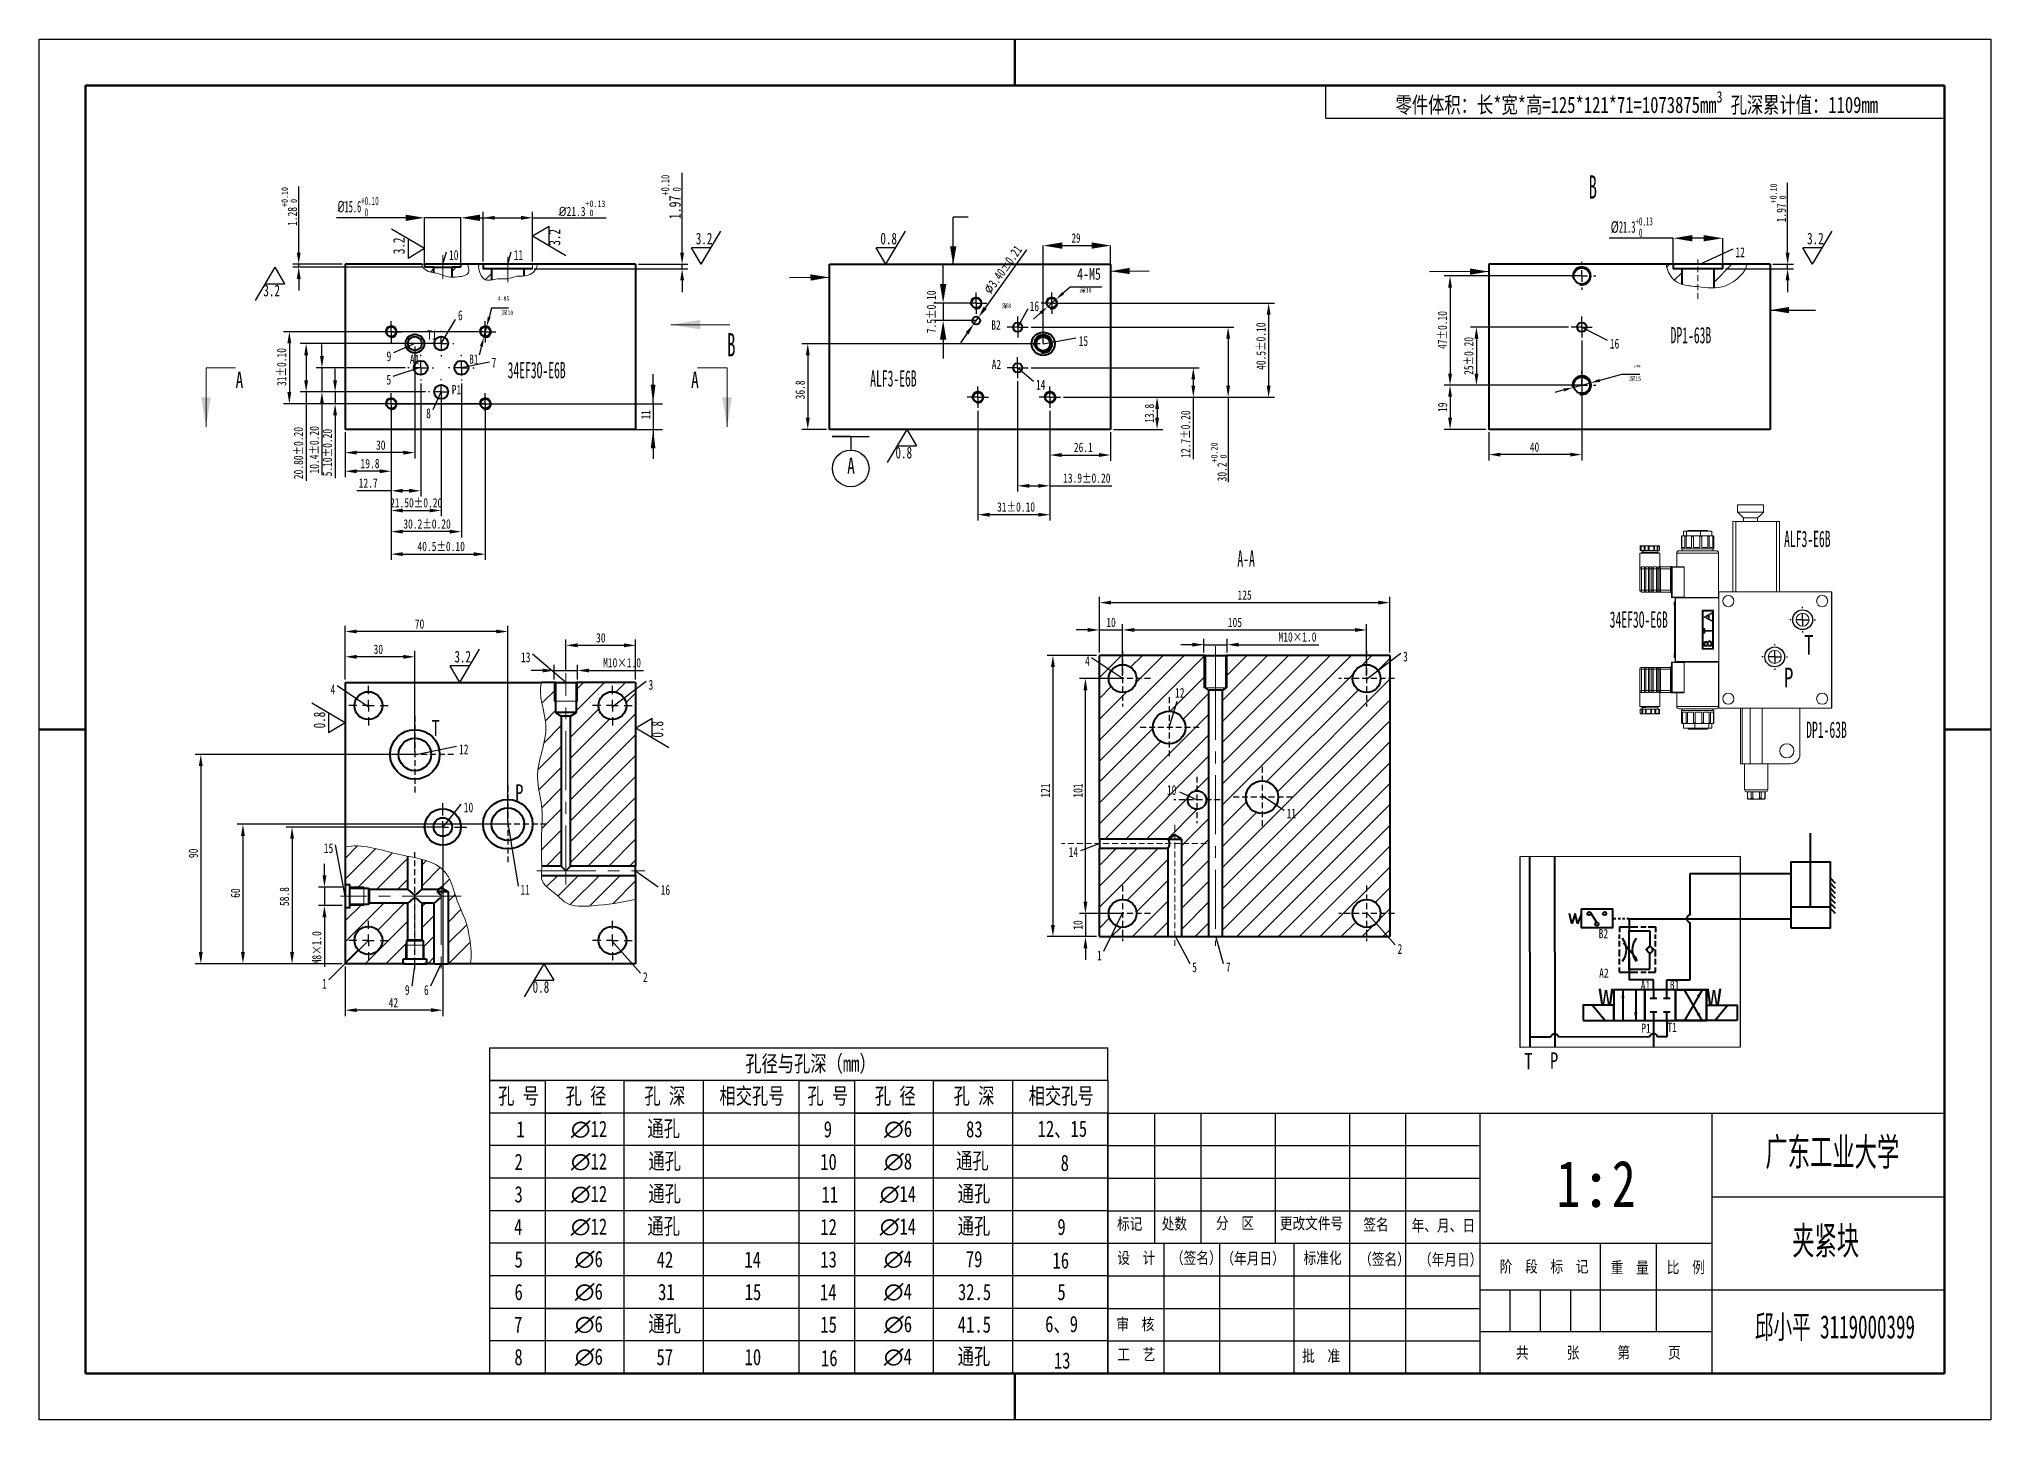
# Model space of a CAD drawing. Header units: millimetres. Extents: x 13 to 433, y -11 to 286.
import ezdxf

# ---------------------------------------------------------------- set-up
doc = ezdxf.new("R2010")
doc.units = ezdxf.units.MM
doc.header["$PDSIZE"] = -1
for name, pattern in [('CENTER', [10.16, 6.35, -1.27, 1.27, -1.27]), ('CENTERX2', [20.32, 12.7, -2.54, 2.54, -2.54]), ('HIDDEN', [1.905, 1.27, -0.635])]:
    doc.linetypes.add(name, pattern=pattern)
doc.layers.add('10', color=7, linetype='Continuous')
doc.layers.add('5', color=7, linetype='Continuous')
for name, color, linetype, lineweight in [('总内框线', 7, 'Continuous', 50), ('总外框线', 7, 'Continuous', 30), ('粗实线', 7, 'Continuous', 40), ('粗实线层', 7, 'Continuous', 15), ('虚虚线', 7, 'Continuous', 15)]:
    doc.layers.add(name, color=color, linetype=linetype, lineweight=lineweight)
doc.styles.add('SLDTEXTSTYLE4', font='TXT', dxfattribs={"width": 0.7})
doc.styles.get("Standard").update_dxf_attribs({"font": '', "height": 2})
doc.styles.add('陈杰（2）', font='gbenor.shx', dxfattribs={"width": 0.8, "bigfont": 'gbcbig.shx'})
doc.styles.get('Standard').set_extended_font_data('HYSWLongFangSong')
doc.dimstyles.new('ISO-25', dxfattribs={"dimtxt": 2, "dimasz": 2.5, "dimexe": 1.25, "dimexo": 0.625, "dimtad": 1, "dimlfac": 2, "dimdsep": 46, "dimtxsty": 'Standard', "dimcen": 2.5, "dimadec": 0, "dimazin": 0, "dimtfac": 1, "dimtmove": 0, "dimatfit": 3, "dimfxl": 1, "dimarcsym": 0})
doc.dimstyles.new('SLDDIMSTYLE11', dxfattribs={"dimtxt": 0.18, "dimasz": 4.08, "dimexe": 0, "dimexo": 0.0625, "dimgap": 0, "dimtad": 0, "dimtih": 1, "dimtoh": 1, "dimdec": 0, "dimrnd": 1e-09, "dimzin": 0, "dimdsep": 46, "dimtxsty": 'Standard', "dimblk1": 'NONE', "dimblk2": 'NONE', "dimsah": 1, "dimcen": 0.09, "dimadec": 0, "dimazin": 0, "dimtfac": 4.08, "dimtdec": 0, "dimtofl": 0, "dimtmove": 0, "dimatfit": 3, "dimldrblk": 'NONE', "dimfxl": 1, "dimfrac": 2, "dimtolj": 1, "dimtzin": 0, "dimarcsym": 0})
doc.dimstyles.new('SLDDIMSTYLE14', dxfattribs={"dimtxt": 2.5, "dimasz": 4.08, "dimexe": 0, "dimexo": 0.0625, "dimtad": 2, "dimlfac": 2, "dimrnd": 1e-09, "dimzin": 12, "dimdsep": 46, "dimtxsty": 'SLDTEXTSTYLE4', "dimsah": 1, "dimcen": 0.09, "dimadec": 0, "dimazin": 3, "dimtfac": 1, "dimtofl": 0, "dimtmove": 0, "dimatfit": 3, "dimfxl": 1, "dimfrac": 2, "dimtolj": 1, "dimtzin": 12, "dimarcsym": 0})
doc.dimstyles.new('SLDDIMSTYLE17', dxfattribs={"dimtxt": 0.18, "dimasz": 4.08, "dimexe": 0, "dimexo": 0.0625, "dimgap": 0, "dimtad": 0, "dimtih": 1, "dimtoh": 1, "dimdec": 0, "dimrnd": 1e-09, "dimzin": 0, "dimdsep": 46, "dimtxsty": 'Standard', "dimsah": 1, "dimcen": 0.09, "dimadec": 0, "dimazin": 0, "dimtfac": 4.08, "dimtdec": 0, "dimtofl": 0, "dimtmove": 0, "dimatfit": 3, "dimfxl": 1, "dimfrac": 2, "dimtolj": 1, "dimtzin": 0, "dimarcsym": 0})
doc.dimstyles.new('SLDDIMSTYLE2', dxfattribs={"dimtxt": 2.5, "dimasz": 4.08, "dimexe": 0, "dimexo": 0.0625, "dimtad": 2, "dimlfac": 2, "dimrnd": 1e-09, "dimzin": 4, "dimdsep": 46, "dimtxsty": 'SLDTEXTSTYLE4', "dimsah": 1, "dimcen": 0.09, "dimadec": 0, "dimazin": 1, "dimtol": 1, "dimtp": 0.11, "dimtfac": 1, "dimtmove": 0, "dimatfit": 0, "dimfxl": 1, "dimfrac": 2, "dimtolj": 1, "dimarcsym": 0})
doc.dimstyles.new('SLDDIMSTYLE3', dxfattribs={"dimtxt": 2.5, "dimasz": 4.08, "dimexe": 0, "dimexo": 0.0625, "dimtad": 2, "dimlfac": 2, "dimrnd": 1e-09, "dimzin": 4, "dimdsep": 46, "dimtxsty": 'SLDTEXTSTYLE4', "dimsah": 1, "dimcen": 0.09, "dimadec": 0, "dimazin": 1, "dimtol": 1, "dimtp": 0.13, "dimtfac": 1, "dimtofl": 0, "dimtmove": 0, "dimatfit": 3, "dimfxl": 1, "dimfrac": 2, "dimtolj": 1, "dimarcsym": 0})
doc.dimstyles.new('SLDDIMSTYLE5', dxfattribs={"dimtxt": 2, "dimasz": 4.08, "dimexe": 0, "dimexo": 0.0625, "dimgap": 0.5, "dimtad": 2, "dimlfac": 2, "dimrnd": 1e-09, "dimzin": 12, "dimdsep": 46, "dimtxsty": 'SLDTEXTSTYLE4', "dimsah": 1, "dimcen": 0.09, "dimadec": 0, "dimazin": 3, "dimtfac": 1, "dimtmove": 0, "dimatfit": 0, "dimfxl": 1, "dimfrac": 2, "dimtolj": 1, "dimtzin": 12, "dimarcsym": 0})
pattern_1 = [(45, (57.367, 5.8155), (-2.245064, 2.245064), [])]

msp = doc.modelspace()

# ---------------------------------------------------------------- texts
for s, width, gutter_width, heights, insert, char_height, attachment_point in [('\\A1;零件体积：长*宽*高=125*121*71=1073875mm{\\H0.7x;\\S3^ ;\\H1.4286x; 孔深累计值：1109mm}', 135.083304, 17.5, [7], (356.7016, 272.6353), 3.5, 5), ('{\\fSimSun|b0|i0|c134|p2;深}10', 4.424117, 17.5, [0], (236.7528, 232.9119), 1, 1), ('{\\fSimSun|b0|i0|c134|p2;深}10', 4.424117, 17.5, [0], (112.3227, 228.0642), 1, 1), ('{\\fSimSun|b0|i0|c134|p2;深}8', 6.559661, 17.5, [0], (220.0345, 229.5446), 1, 1), ('{\\fHYSWLongFangSong|b0|i0|c134|p2;T1}', 9.167789, 28.4552, [0], (96.4259, 223.7629), 2, 1), ('B2', 9.167789, 28.4552, [0], (217.7854, 225.9238), 2, 1), ('{\\fHYSWLongFangSong|b0|i0|c134|p2;A1}', 15.355617, 28.4552, [0], (92.6837, 218.5629), 2, 1), ('{\\fHYSWLongFangSong|b0|i0|c134|p2;B1}', 9.167789, 28.4552, [0], (105.4393, 218.5629), 2, 1), ('A2', 15.355617, 28.4552, [0], (217.896, 217.4444), 2, 1), ('{\\fHYSWLongFangSong|b0|i0|c134|p2;P1}', 15.355617, 28.4552, [0], (101.6981, 212.0167), 2, 1), ('{\\fSimSun|b0|i0|c134|p2;深}15', 6.559661, 17.5, [0], (354.9863, 213.8654), 1, 1), ('T', 9.167789, 28.4552, [0], (97.3547, 139.9844), 3.5, 1), ('P', 15.355617, 28.4552, [0], (115.3511, 126.1291), 3.5, 1), ('\\A1;{\\fHYSWLongFangSong|b0|i0|c134|p2;孔径与孔深（mm）}', 135.083304, 17.5, [7], (178.8975, 65.8274), 3.5, 5), ('T', 9.167789, 28.4552, [0], (332.4855, 68.3251), 3.5, 1), ('P', 15.355617, 28.4552, [0], (338.0181, 68.489), 3.5, 1), ('\\pi1.86853;孔 号', 12, 17.5, [0], (109.8164, 58.9154), 3.5, 4), ('\\pi4.38322;孔 径', 17, 17.5, [0], (121.8164, 58.9154), 3.5, 4), ('\\pi4.33916;孔 深', 17, 17.5, [0], (138.8164, 58.9154), 3.5, 4), ('\\pi3.48621;相交孔号', 20.541652, 17.5, [0], (155.8164, 58.9154), 3.5, 4), ('\\pi1.86853;孔 号', 12, 17.5, [0], (176.3581, 58.9154), 3.5, 4), ('\\pi4.38322;孔 径', 17, 17.5, [0], (188.3581, 58.9154), 3.5, 4), ('\\pi4.33916;孔 深', 17, 17.5, [0], (205.3581, 58.9154), 3.5, 4), ('\\pi3.48621;相交孔号', 20.541652, 17.5, [0], (222.3581, 58.9154), 3.5, 4), ('\\pi5.79196;1', 12, 17.5, [0], (109.8164, 51.9154), 3.5, 4), ('\\pi5.50175;{\\fISOCPEUR|b0|i0|c0|p34;∅}12', 17, 17.5, [0], (121.8164, 51.9154), 3.5, 4), ('{\\fHYSWLongFangSong|b0|i0|c134|p2;通孔}', 17, 17.5, [0], (147.3164, 51.9154), 3.5, 5), ('\\pi5.39056;9', 12, 17.5, [0], (176.3581, 51.9154), 3.5, 4), ('\\pi6.35839;{\\fISOCPEUR|b0|i0|c0|p34;∅}6', 17, 17.5, [0], (188.3581, 51.9154), 3.5, 4), ('\\pi7.01189;83', 17, 17.5, [0], (205.3581, 51.9154), 3.5, 4), ('\\pi5.40999;12、15', 20.541652, 17.5, [0], (222.3581, 51.9154), 3.5, 4), ('\\pi5.3979;2', 12, 17.5, [3.5], (109.8164, 44.9154), 3.5, 4), ('\\pi5.50175;{\\fISOCPEUR|b0|i0|c0|p34;∅}12', 17, 17.5, [0], (121.8164, 44.9154), 3.5, 4), ('\\pi5.20804;通孔', 17, 17.5, [0], (138.8164, 44.9154), 3.5, 4), ('\\pi4.62692;10', 12, 17.5, [0], (176.3581, 44.9154), 3.5, 4), ('\\pi6.3535;{\\fISOCPEUR|b0|i0|c0|p34;∅}8', 17, 17.5, [0], (188.3581, 44.9154), 3.5, 4), ('\\pi5.20804;通孔', 17, 17.5, [0], (205.0178, 44.978), 3.5, 4), ('\\pi9.64181;8', 20.541652, 17.5, [0], (223.0781, 44.6857), 3.5, 4), ('{\\fHYSWLongFangSong|b0|i0|c134|p2;1\\fNSimSun|b0|i0|c134|p49;:\\fHYSWLongFangSong|b0|i0|c134|p2;2}', 50, 17.5, [0], (339.4274, 45.2144), 10, 1), ('\\pi5.39301;3', 12, 17.5, [0], (109.8164, 37.9154), 3.5, 4), ('\\pi5.50175;{\\fISOCPEUR|b0|i0|c0|p34;∅}12', 17, 17.5, [0], (121.8164, 37.9154), 3.5, 4), ('\\pi5.20804;通孔', 17, 17.5, [0], (138.8164, 37.9154), 3.5, 4), ('\\pi4.91329;11', 12, 17.5, [3.5], (176.3581, 37.9154), 3.5, 4), ('\\pi5.42832;{\\fISOCPEUR|b0|i0|c0|p34;∅}14', 17, 17.5, [0], (188.3581, 37.9154), 3.5, 4), ('\\pi5.20804;通孔', 17, 17.5, [0], (205.3581, 37.9154), 3.5, 4), ('\\pi5.28776;4', 12, 17.5, [0], (109.8164, 30.9154), 3.5, 4), ('\\pi5.50175;{\\fISOCPEUR|b0|i0|c0|p34;∅}12', 17, 17.5, [0], (121.8164, 30.9154), 3.5, 4), ('{\\fHYSWLongFangSong|b0|i0|c134|p2;通孔}', 17, 17.5, [0], (147.3164, 30.9154), 3.5, 5), ('\\pi4.65385;12', 12, 17.5, [0], (176.3581, 30.9154), 3.5, 4), ('\\pi5.42832;{\\fISOCPEUR|b0|i0|c0|p34;∅}14', 17, 17.5, [0], (188.3581, 30.9154), 3.5, 4), ('\\pi5.20804;通孔', 17, 17.5, [0], (205.3581, 30.9154), 3.5, 4), ('\\pi9.66139;9', 20.541652, 17.5, [0], (222.3581, 30.9154), 3.5, 4), ('\\pi5.3979;5', 12, 17.5, [3.5], (109.8164, 23.9154), 3.5, 4), ('\\pi6.35839;{\\fISOCPEUR|b0|i0|c0|p34;∅}6', 17, 17.5, [0], (121.8164, 23.9154), 3.5, 4), ('\\pi6.98252;42', 17, 17.5, [0], (138.8164, 23.9154), 3.5, 4), ('\\pi8.85125;14', 20.541652, 17.5, [0], (155.8164, 23.9154), 3.5, 4), ('\\pi4.64406;13', 12, 17.5, [0], (176.3581, 23.9154), 3.5, 4), ('\\pi6.30699;{\\fISOCPEUR|b0|i0|c0|p34;∅}4', 17, 17.5, [0], (188.3581, 23.9154), 3.5, 4), ('\\pi6.97273;79', 17, 17.5, [0], (205.3479, 23.979), 3.5, 4), ('\\pi8.90264;16', 20.541652, 17.5, [0], (222.0685, 23.6921), 3.5, 4), ('\\pi5.3979;6', 12, 17.5, [0], (109.8164, 16.9154), 3.5, 4), ('\\pi6.35839;{\\fISOCPEUR|b0|i0|c0|p34;∅}6', 17, 17.5, [0], (121.8164, 16.9154), 3.5, 4), ('\\pi7.28357;31', 17, 17.5, [0], (138.8164, 16.9154), 3.5, 4), ('\\pi8.91978;15', 20.541652, 17.5, [0], (155.8164, 16.9154), 3.5, 4), ('\\pi4.58042;14', 12, 17.5, [3.5], (176.3581, 16.9154), 3.5, 4), ('\\pi6.30699;{\\fISOCPEUR|b0|i0|c0|p34;∅}4', 17, 17.5, [0], (188.3581, 16.9154), 3.5, 4), ('\\pi5.26434;32.5', 17, 17.5, [0], (205.3581, 16.9154), 3.5, 4), ('\\pi9.66873;5', 20.541652, 17.5, [0], (222.3581, 16.9154), 3.5, 4), ('\\pi5.29755;7', 12, 17.5, [0], (109.8164, 9.9154), 3.5, 4), ('\\pi6.35839;{\\fISOCPEUR|b0|i0|c0|p34;∅}6', 17, 17.5, [0], (121.8164, 9.9154), 3.5, 4), ('\\pi5.20804;通孔', 17, 17.5, [0], (138.7925, 9.931), 3.5, 4), ('\\pi4.64895;15', 12, 17.5, [0], (176.3581, 9.9154), 3.5, 4), ('\\pi6.35839;{\\fISOCPEUR|b0|i0|c0|p34;∅}6', 17, 17.5, [0], (188.3581, 9.9154), 3.5, 4), ('\\pi5.22273;41.5', 17, 17.5, [0], (205.3581, 9.9154), 3.5, 4), ('\\pi7.03516;6、9', 20.541652, 17.5, [0], (222.3581, 9.9154), 3.5, 4), ('\\pi5.37098;8', 12, 17.5, [3.5], (109.8164, 2.9154), 3.5, 4), ('\\pi6.35839;{\\fISOCPEUR|b0|i0|c0|p34;∅}6', 17, 17.5, [0], (121.8164, 2.9154), 3.5, 4), ('\\pi6.9458;57', 17, 17.5, [0], (138.8164, 2.9154), 3.5, 4), ('\\pi8.89775;10', 20.541652, 17.5, [0], (155.8164, 2.9154), 3.5, 4), ('{\\fHYSWLongFangSong|b0|i0|c134|p2;16}', 12, 17.5, [3.5], (181.1518, 2.6925), 3.5, 4), ('\\pi6.30699;{\\fISOCPEUR|b0|i0|c0|p34;∅}4', 17, 17.5, [0], (188.3581, 2.9154), 3.5, 4), ('\\pi5.20804;通孔', 17, 17.5, [0], (205.3581, 2.9154), 3.5, 4), ('\\pi8.91488;13', 20.541652, 17.5, [0], (222.3581, 2.1752), 3.5, 4)]:
    msp.add_mtext_dynamic_manual_height_columns(s, width=width, gutter_width=gutter_width, heights=heights, dxfattribs=dict(insert=insert, char_height=char_height, attachment_point=attachment_point))
at = {"color": 7, "linetype": 'Continuous', "style": 'SLDTEXTSTYLE4'}
for s, insert, char_height, attachment_point in [('{\\fHYSWLongFangSong|b0|i0|c134|p2;B}', (348.1242, 257.0995), 5, 3), ('{\\fHYSWLongFangSong|b0|i0|c134|p2;B}', (162.7518, 223.1715), 5, 3), ('A', (55.1832, 214.8548), 3.5, 1), ('A', (153.2003, 214.8548), 3.5, 1)]:
    msp.add_mtext(s, dxfattribs=dict(at, insert=insert, char_height=char_height, attachment_point=attachment_point))
at = {"lineweight": 40, "char_height": 2, "attachment_point": 1}
for s, width, insert in [('B2', 9.167789, (348.4839, 95.0093)), ('A2', 15.355617, (348.5945, 86.53)), ('A1', 15.355617, (357.5313, 83.8714)), ('B1', 9.167789, (363.8009, 83.981)), ('P1', 15.355617, (357.6534, 74.6818)), ('T1', 9.167789, (363.2743, 74.8773))]:
    msp.add_mtext_dynamic_manual_height_columns(s, width=width, gutter_width=28.4552, heights=[0], dxfattribs=dict(at, insert=insert))
at = {"width": 93.019286, "attachment_point": 1, "style": '陈杰（2）'}
for s, insert, char_height in [('{\\fHYSWLongFangSong|b0|i0|c134|p2;广东工业大学}', (384.3673, 50.0737), 6), ('{\\fSimSun|b0|i0|c134|p2;标记}', (244.8546, 32.8559), 2.5), ('{\\fSimSun|b0|i0|c134|p2;处数}', (254.4757, 32.8708), 2.5), ('{\\fSimSun|b0|i0|c134|p2;分\u3000区}', (266.1366, 32.995), 2.5), ('{\\fSimSun|b0|i0|c134|p2;更改文件号}', (279.8714, 32.9403), 2.5), ('{\\fSimSun|b0|i0|c134|p2;签名}', (297.8558, 32.6821), 2.5), ('{\\fSimSun|b0|i0|c134|p2;年、月、日}', (308.2504, 32.4884), 2.5), ('{\\fHYSWLongFangSong|b0|i0|c134|p2;夹紧块}', (390.1285, 30.9964), 6), ('{\\fSimSun|b0|i0|c134|p2;设\u3000计}', (244.914, 25.5154), 2.5), ('{\\fSimSun|b0|i0|c134|p2;（签名）}', (256.456, 25.5154), 2.5), ('{\\fSimSun|b0|i0|c134|p2;\u3000（年月日）}', (264.5813, 25.4012), 2.5), ('{\\fSimSun|b0|i0|c134|p2;标准化}', (284.988, 25.5005), 2.5), ('{\\fSimSun|b0|i0|c134|p2;（签名）}', (296.9549, 25.2522), 2.5), ('{\\fSimSun|b0|i0|c134|p2;（年月日）}', (309.8227, 25.1529), 2.5), ('{\\fSimSun|b0|i0|c134|p2;阶\u3000段\u3000标\u3000记}', (327.2037, 23.6679), 2.5), ('{\\fSimSun|b0|i0|c134|p2;重\u3000量}', (351.0865, 23.4394), 2.5), ('{\\fSimSun|b0|i0|c134|p2;比\u3000例}', (363.1385, 23.509), 2.5), ('{\\fSimSun|b0|i0|c134|p2;审\u3000核}', (244.7101, 11.2467), 2.5), ('{\\fHYSWLongFangSong|b0|i0|c134|p2;邱小平 3119000399}', (382.0983, 11.9429), 5), ('{\\fSimSun|b0|i0|c134|p2;工\u3000艺}', (244.914, 4.7605), 2.5), ('{\\fSimSun|b0|i0|c134|p2;批\u3000准}', (284.682, 4.4427), 2.5), ('{\\fSimSun|b0|i0|c134|p2;共\u3000\u3000\u3000张\u3000\u3000\u3000第\u3000\u3000\u3000页}', (330.6969, 5.1429), 2.5)]:
    msp.add_mtext(s, dxfattribs=dict(at, insert=insert, char_height=char_height))
at = {"layer": '10', "style": 'SLDTEXTSTYLE4'}
for s, insert, char_height, attachment_point in [('{\\fHYSWLongFangSong|b0|i0|c134|p2;DP1-63B}', (363.9597, 224.4728), 3.5, 1), ('{\\fHYSWLongFangSong|b0|i0|c134|p2;34EF3O-E6B}', (113.717, 216.9501), 3.5, 1), ('{\\fHYSWLongFangSong|b0|i0|c134|p2;ALF3-E6B}', (191.7366, 215.1683), 3.5, 1), ('{\\fHYSWLongFangSong|b0|i0|c134|p2;ALF3-E6B}', (388.3914, 180.6633), 3.5, 1), ('{\\fHYSWLongFangSong|b0|i0|c134|p2;A-A}', (272.6286, 176.4496), 3.5, 2), ('{\\fHYSWLongFangSong|b0|i0|c134|p2;34EF3O-E6B}', (350.8581, 163.3196), 3.5, 1), ('T', (392.6792, 158.2437), 4.2333, 1), ('P', (388.3722, 151.2226), 4.2333, 1), ('{\\fHYSWLongFangSong|b0|i0|c134|p2;DP1-63B}', (393.1376, 139.6225), 3.5, 1)]:
    msp.add_mtext(s, dxfattribs=dict(at, insert=insert, char_height=char_height, attachment_point=attachment_point))

# ---------------------------------------------------------------- blocks, each defined once
blk = doc.blocks.new('_D')
at = {"layer": '10', "color": 0, "lineweight": -2, "transparency": 16777216}
for p, q in [((108.3, 223.47), (65.51, 223.47)), ((66.76, 220.97), (66.76, 210.47)), ((108.3, 207.97), (65.51, 207.97))]:
    blk.add_line(p, q, dxfattribs=at)
at = {"layer": '10', "color": 0, "transparency": 16777216}
for points in [[(66.34, 220.97), (67.17, 220.97), (66.76, 223.47)], [(66.34, 210.47), (67.17, 210.47), (66.76, 207.97)]]:
    blk.add_solid(points, dxfattribs=at)
at = {"layer": 'Defpoints', "color": 0, "transparency": 16777216}
for p in [(108.92, 223.47), (66.76, 207.97), (108.92, 207.97)]:
    blk.add_point(p, dxfattribs=at)
at = {"layer": '10', "color": 0, "transparency": 16777216, "insert": (64.09, 215.88), "char_height": 2, "attachment_point": 2, "rotation": 90}
blk.add_mtext('31%%P0.10', dxfattribs=at)
blk = doc.blocks.new('_D_1')
at = {"layer": '10', "color": 0, "lineweight": -2, "transparency": 16777216}
for p, q in [((98.8, 220.92), (69.12, 220.92)), ((70.37, 218.42), (70.37, 213.02)), ((96.05, 210.52), (69.12, 210.52)), ((70.37, 210.52), (70.37, 191.37))]:
    blk.add_line(p, q, dxfattribs=at)
at = {"layer": '10', "color": 0, "transparency": 16777216}
for points in [[(69.96, 218.42), (70.79, 218.42), (70.37, 220.92)], [(69.96, 213.02), (70.79, 213.02), (70.37, 210.52)]]:
    blk.add_solid(points, dxfattribs=at)
at = {"layer": 'Defpoints', "color": 0, "transparency": 16777216}
for p in [(99.42, 220.92), (70.37, 210.52), (96.67, 210.52)]:
    blk.add_point(p, dxfattribs=at)
at = {"layer": '10', "color": 0, "transparency": 16777216, "insert": (67.71, 197.37), "char_height": 2, "attachment_point": 2, "rotation": 90}
blk.add_mtext('20.80±0.20', dxfattribs=at)
blk = doc.blocks.new('_D_2')
at = {"layer": '10', "color": 0, "lineweight": -2, "transparency": 16777216}
for p, q in [((91.79, 247.97), (76.88, 247.97)), ((95.87, 238.03), (95.87, 247.97)), ((103.67, 247.97), (95.87, 247.97)), ((103.67, 238.03), (103.67, 247.97)), ((107.75, 247.97), (111.83, 247.97))]:
    blk.add_line(p, q, dxfattribs=at)
at = {"layer": '10', "color": 0, "transparency": 16777216}
for points in [[(91.79, 248.65), (91.79, 247.29), (95.87, 247.97)], [(107.75, 248.65), (107.75, 247.29), (103.67, 247.97)]]:
    blk.add_solid(points, dxfattribs=at)
at = {"layer": 'Defpoints', "color": 0, "transparency": 16777216}
for p in [(103.67, 247.97), (95.87, 237.97), (103.67, 237.97)]:
    blk.add_point(p, dxfattribs=at)
at = {"layer": '10', "color": 0, "transparency": 16777216, "insert": (81.55, 252.48), "char_height": 2.5, "attachment_point": 2, "style": 'SLDTEXTSTYLE4'}
blk.add_mtext('\\A1;{\\fISOCPEUR|b0|i0|c0|p34;%%C\\fHYSWLongFangSong|b0|i0|c134|p2;15.6\\H0.7x;\\S+0.10^  0;}', dxfattribs=at)
blk = doc.blocks.new('_D_3')
at = {"layer": '10', "color": 0, "lineweight": -2, "transparency": 16777216}
for p, q in [((108.45, 238.6), (108.45, 249.22)), ((110.95, 247.97), (116.6, 247.97)), ((119.1, 238.6), (119.1, 249.22)), ((119.1, 247.97), (134.96, 247.97))]:
    blk.add_line(p, q, dxfattribs=at)
at = {"layer": '10', "color": 0, "transparency": 16777216}
for points in [[(110.95, 248.39), (110.95, 247.55), (108.45, 247.97)], [(116.6, 248.39), (116.6, 247.55), (119.1, 247.97)]]:
    blk.add_solid(points, dxfattribs=at)
at = {"layer": 'Defpoints', "color": 0, "transparency": 16777216}
for p in [(119.1, 247.97), (108.45, 237.97), (119.1, 237.97)]:
    blk.add_point(p, dxfattribs=at)
at = {"layer": '10', "color": 0, "transparency": 16777216, "insert": (129.73, 251.7), "char_height": 2, "attachment_point": 2}
blk.add_mtext('{\\fISOCPEUR|b0|i0|c0|p34;%%C}21.3{\\H0.7x;\\S+0.13^  0;}', dxfattribs=at)
blk = doc.blocks.new('_D_4')
at = {"layer": '10', "color": 0, "lineweight": -2, "transparency": 16777216}
for p, q in [((151.27, 240.47), (151.27, 257.66)), ((119.42, 236.99), (152.52, 236.99)), ((141.9, 237.97), (152.52, 237.97)), ((151.27, 236.99), (151.27, 237.97)), ((151.27, 234.49), (151.27, 231.99))]:
    blk.add_line(p, q, dxfattribs=at)
at = {"layer": '10', "color": 0, "transparency": 16777216}
for points in [[(150.86, 240.47), (151.69, 240.47), (151.27, 237.97)], [(150.86, 234.49), (151.69, 234.49), (151.27, 236.99)]]:
    blk.add_solid(points, dxfattribs=at)
at = {"layer": 'Defpoints', "color": 0, "transparency": 16777216}
for p in [(118.79, 236.99), (141.27, 237.97), (151.27, 236.99)]:
    blk.add_point(p, dxfattribs=at)
at = {"layer": '10', "color": 0, "transparency": 16777216, "insert": (146.77, 252.44), "char_height": 2, "attachment_point": 2, "rotation": 90}
blk.add_mtext('{\\H1.25x;1.97\\H0.7x;\\S+0.10^  0;}', dxfattribs=at)
blk = doc.blocks.new('_D_5')
at = {"layer": '10', "color": 0, "lineweight": -2, "transparency": 16777216}
for p, q in [((68.77, 240.47), (68.77, 254.71)), ((78.15, 237.97), (67.52, 237.97)), ((95.25, 237.33), (67.52, 237.33)), ((68.77, 237.33), (68.77, 237.97)), ((68.77, 234.83), (68.77, 232.33))]:
    blk.add_line(p, q, dxfattribs=at)
at = {"layer": '10', "color": 0, "transparency": 16777216}
for points in [[(68.36, 240.47), (69.19, 240.47), (68.77, 237.97)], [(68.36, 234.83), (69.19, 234.83), (68.77, 237.33)]]:
    blk.add_solid(points, dxfattribs=at)
at = {"layer": 'Defpoints', "color": 0, "transparency": 16777216}
for p in [(68.77, 237.33), (78.77, 237.97), (95.87, 237.33)]:
    blk.add_point(p, dxfattribs=at)
at = {"layer": '10', "color": 0, "transparency": 16777216, "insert": (65.04, 250.41), "char_height": 2, "attachment_point": 2, "rotation": 90}
blk.add_mtext('1.28{\\H0.7x;\\S+0.10^  0 ;}', dxfattribs=at)
blk = doc.blocks.new('_D_6')
at = {"layer": '10', "color": 0, "lineweight": -2, "transparency": 16777216}
for p, q in [((73.78, 218.22), (73.78, 220.72)), ((91.65, 215.72), (72.53, 215.72)), ((73.78, 215.72), (73.78, 210.52)), ((96.05, 210.52), (72.53, 210.52)), ((73.78, 208.02), (73.78, 192.65))]:
    blk.add_line(p, q, dxfattribs=at)
at = {"layer": '10', "color": 0, "transparency": 16777216}
for points in [[(73.36, 218.22), (74.19, 218.22), (73.78, 215.72)], [(73.36, 208.02), (74.19, 208.02), (73.78, 210.52)]]:
    blk.add_solid(points, dxfattribs=at)
at = {"layer": 'Defpoints', "color": 0, "transparency": 16777216}
for p in [(92.27, 215.72), (73.78, 210.52), (96.67, 210.52)]:
    blk.add_point(p, dxfattribs=at)
at = {"layer": '10', "color": 0, "transparency": 16777216, "insert": (71.12, 198.07), "char_height": 2, "attachment_point": 2, "rotation": 90}
blk.add_mtext('10.4%%P0.20', dxfattribs=at)
blk = doc.blocks.new('_D_7')
at = {"layer": '10', "color": 0, "lineweight": -2, "transparency": 16777216}
for p, q in [((76.6, 213.02), (76.6, 215.52)), ((96.05, 210.52), (75.35, 210.52)), ((76.6, 210.52), (76.6, 207.97)), ((85.75, 207.97), (75.35, 207.97)), ((76.6, 205.47), (76.6, 191.98))]:
    blk.add_line(p, q, dxfattribs=at)
at = {"layer": '10', "color": 0, "transparency": 16777216}
for points in [[(76.19, 213.02), (77.02, 213.02), (76.6, 210.52)], [(76.19, 205.47), (77.02, 205.47), (76.6, 207.97)]]:
    blk.add_solid(points, dxfattribs=at)
at = {"layer": 'Defpoints', "color": 0, "transparency": 16777216}
for p in [(96.67, 210.52), (76.6, 207.97), (86.37, 207.97)]:
    blk.add_point(p, dxfattribs=at)
at = {"layer": '10', "color": 0, "transparency": 16777216, "insert": (73.94, 197.47), "char_height": 2, "attachment_point": 2, "rotation": 90}
blk.add_mtext('5.10%%P0.20', dxfattribs=at)
blk = doc.blocks.new('_D_8')
at = {"layer": '10', "transparency": 16777216}
for p, q in [((145.03, 207.97), (145.03, 214.32)), ((90.97, 207.97), (147.03, 207.97)), ((145.03, 207.97), (145.03, 202.47)), ((141.27, 202.47), (147.03, 202.47)), ((145.03, 202.47), (145.03, 196.12))]:
    blk.add_line(p, q, dxfattribs=at)
for points in [[(145.03, 207.97), (145.54, 212.05), (144.52, 212.05)], [(145.03, 202.47), (144.52, 198.39), (145.54, 198.39)]]:
    blk.add_solid(points, dxfattribs=at)
at = {"layer": '10', "transparency": 16777216, "insert": (142.45, 204.65), "char_height": 2, "attachment_point": 1, "rotation": 90, "style": 'SLDTEXTSTYLE4'}
blk.add_mtext('11', dxfattribs=at)
blk = doc.blocks.new('_D_9')
at = {"layer": '10', "color": 0, "lineweight": -2, "transparency": 16777216}
for p, q in [((88.67, 207.35), (88.67, 174.38)), ((108.92, 207.35), (108.92, 174.38)), ((91.17, 175.63), (106.42, 175.63))]:
    blk.add_line(p, q, dxfattribs=at)
at = {"layer": '10', "color": 0, "transparency": 16777216}
for points in [[(91.17, 176.05), (91.17, 175.21), (88.67, 175.63)], [(106.42, 176.05), (106.42, 175.21), (108.92, 175.63)]]:
    blk.add_solid(points, dxfattribs=at)
at = {"layer": 'Defpoints', "color": 0, "transparency": 16777216}
for p in [(88.67, 207.97), (108.92, 207.97), (108.92, 175.63)]:
    blk.add_point(p, dxfattribs=at)
at = {"layer": '10', "color": 0, "transparency": 16777216, "insert": (99.43, 178.29), "char_height": 2, "attachment_point": 2}
blk.add_mtext('40.5%%P0.10', dxfattribs=at)
blk = doc.blocks.new('_D_10')
at = {"layer": '10', "color": 0, "lineweight": -2, "transparency": 16777216}
for p, q in [((95.02, 212.35), (95.02, 188.01)), ((88.67, 205.05), (88.67, 188.01)), ((88.67, 189.26), (81.29, 189.26)), ((92.52, 189.26), (91.17, 189.26))]:
    blk.add_line(p, q, dxfattribs=at)
at = {"layer": '10', "color": 0, "transparency": 16777216}
for points in [[(91.17, 189.67), (91.17, 188.84), (88.67, 189.26)], [(92.52, 189.67), (92.52, 188.84), (95.02, 189.26)]]:
    blk.add_solid(points, dxfattribs=at)
at = {"layer": 'Defpoints', "color": 0, "transparency": 16777216}
for p in [(95.02, 212.97), (88.67, 205.67), (88.67, 189.26)]:
    blk.add_point(p, dxfattribs=at)
at = {"layer": '10', "color": 0, "transparency": 16777216, "insert": (83.73, 191.92), "char_height": 2, "attachment_point": 2}
blk.add_mtext('12.7', dxfattribs=at)
blk = doc.blocks.new('_D_12')
at = {"layer": '10', "color": 0, "lineweight": -2, "transparency": 16777216}
for p, q in [((103.77, 212.35), (103.77, 179.22)), ((88.67, 205.05), (88.67, 179.22)), ((101.27, 180.47), (91.17, 180.47))]:
    blk.add_line(p, q, dxfattribs=at)
at = {"layer": '10', "color": 0, "transparency": 16777216}
for points in [[(91.17, 180.89), (91.17, 180.05), (88.67, 180.47)], [(101.27, 180.89), (101.27, 180.05), (103.77, 180.47)]]:
    blk.add_solid(points, dxfattribs=at)
at = {"layer": 'Defpoints', "color": 0, "transparency": 16777216}
for p in [(103.77, 212.97), (88.67, 205.67), (88.67, 180.47)]:
    blk.add_point(p, dxfattribs=at)
at = {"layer": '10', "color": 0, "transparency": 16777216, "insert": (96.39, 183.13), "char_height": 2, "attachment_point": 2}
blk.add_mtext('30.2%%P0.20', dxfattribs=at)
blk = doc.blocks.new('_D_13')
at = {"layer": '10', "color": 0, "lineweight": -2, "transparency": 16777216}
for p, q in [((93.77, 220.3), (93.77, 196.21)), ((78.77, 201.85), (78.77, 196.21)), ((91.27, 197.46), (81.27, 197.46))]:
    blk.add_line(p, q, dxfattribs=at)
at = {"layer": '10', "color": 0, "transparency": 16777216}
for points in [[(81.27, 197.88), (81.27, 197.04), (78.77, 197.46)], [(91.27, 197.88), (91.27, 197.04), (93.77, 197.46)]]:
    blk.add_solid(points, dxfattribs=at)
at = {"layer": 'Defpoints', "color": 0, "transparency": 16777216}
for p in [(93.77, 220.92), (78.77, 202.47), (78.77, 197.46)]:
    blk.add_point(p, dxfattribs=at)
at = {"layer": '10', "color": 0, "transparency": 16777216, "insert": (86.43, 200.09), "char_height": 2, "attachment_point": 2}
blk.add_mtext('30', dxfattribs=at)
blk = doc.blocks.new('_D_14')
at = {"layer": '10', "color": 0, "lineweight": -2, "transparency": 16777216}
for p, q in [((78.77, 201.85), (78.77, 192.21)), ((88.67, 205.05), (88.67, 192.21)), ((86.17, 193.46), (81.27, 193.46))]:
    blk.add_line(p, q, dxfattribs=at)
at = {"layer": '10', "color": 0, "transparency": 16777216}
for points in [[(81.27, 193.88), (81.27, 193.04), (78.77, 193.46)], [(86.17, 193.88), (86.17, 193.04), (88.67, 193.46)]]:
    blk.add_solid(points, dxfattribs=at)
at = {"layer": 'Defpoints', "color": 0, "transparency": 16777216}
for p in [(78.77, 202.47), (88.67, 205.67), (78.77, 193.46)]:
    blk.add_point(p, dxfattribs=at)
at = {"layer": '10', "color": 0, "transparency": 16777216, "insert": (84.12, 196.12), "char_height": 2, "attachment_point": 2}
blk.add_mtext('19.8', dxfattribs=at)
blk = doc.blocks.new('SW_NOTE_0')
at = {"layer": '10', "color": 0, "insert": (0.51, 0.37), "char_height": 2.12, "attachment_point": 1, "style": 'SLDTEXTSTYLE4'}
blk.add_mtext('7', dxfattribs=at)
blk = doc.blocks.new('_NONE')
blk = doc.blocks.new('SW_NOTE_1')
at = {"layer": '10', "color": 0, "insert": (0.56, 0.36), "char_height": 2.12, "attachment_point": 1, "style": 'SLDTEXTSTYLE4'}
blk.add_mtext('6', dxfattribs=at)
blk = doc.blocks.new('SW_NOTE_2')
at = {"layer": '10', "color": 0, "insert": (-1.4, 0.34), "char_height": 2.12, "attachment_point": 1, "style": 'SLDTEXTSTYLE4'}
blk.add_mtext('5', dxfattribs=at)
blk = doc.blocks.new('SW_NOTE_3')
at = {"layer": '10', "color": 0, "insert": (-1.41, 0.33), "char_height": 2.12, "attachment_point": 1, "style": 'SLDTEXTSTYLE4'}
blk.add_mtext('8', dxfattribs=at)
blk = doc.blocks.new('SW_NOTE_4')
at = {"layer": '10', "color": 0, "insert": (-1.49, 0.33), "char_height": 2.12, "attachment_point": 1, "style": 'SLDTEXTSTYLE4'}
blk.add_mtext('9', dxfattribs=at)
blk = doc.blocks.new('SW_NOTE_5')
at = {"layer": '10', "color": 0, "insert": (0.56, 0.39), "char_height": 2.117, "attachment_point": 1, "style": 'SLDTEXTSTYLE4'}
blk.add_mtext('10', dxfattribs=at)
blk = doc.blocks.new('SW_NOTE_6')
at = {"layer": '10', "color": 0, "insert": (0.55, 0.39), "char_height": 2.117, "attachment_point": 1, "style": 'SLDTEXTSTYLE4'}
blk.add_mtext('11', dxfattribs=at)
blk = doc.blocks.new('SW_CENTERMARKSYMBOL_0')
at = {"layer": '10', "color": 0}
for p, q in [((-2.5, 0), (-2.75, 0)), ((0, 0), (-1.25, 0)), ((0, 2.5), (0, 2.75)), ((0, 0), (0, 1.25)), ((0, 0), (0, -1.25)), ((0, 0), (1.25, 0)), ((2.5, 0), (2.75, 0)), ((0, -2.5), (0, -2.75))]:
    blk.add_line(p, q, dxfattribs=at)
blk = doc.blocks.new('SW_CENTERMARKSYMBOL_1')
at = {"layer": '10', "color": 0}
for p, q in [((-2.5, 0), (-2.75, 0)), ((0, 0), (-1.25, 0)), ((0, 2.5), (0, 2.75)), ((0, 0), (0, 1.25)), ((0, 0), (0, -1.25)), ((0, 0), (1.25, 0)), ((2.5, 0), (2.75, 0)), ((0, -2.5), (0, -2.75))]:
    blk.add_line(p, q, dxfattribs=at)
blk = doc.blocks.new('SW_CENTERMARKSYMBOL_2')
at = {"layer": '10', "color": 0}
for p, q in [((-1.25, 0), (-2.3, 0)), ((0, 0), (-1.25, 0)), ((0, 1.25), (0, 2.3)), ((0, 0), (0, 1.25)), ((0, 0), (0, -1.25)), ((0, 0), (1.25, 0)), ((1.25, 0), (2.3, 0)), ((0, -1.25), (0, -2.3))]:
    blk.add_line(p, q, dxfattribs=at)
blk = doc.blocks.new('SW_CENTERMARKSYMBOL_3')
at = {"layer": '10', "color": 0}
for p, q in [((-1.25, 0), (-2.3, 0)), ((0, 0), (-1.25, 0)), ((0, 1.25), (0, 2.3)), ((0, 0), (0, 1.25)), ((0, 0), (0, -1.25)), ((0, 0), (1.25, 0)), ((1.25, 0), (2.3, 0)), ((0, -1.25), (0, -2.3))]:
    blk.add_line(p, q, dxfattribs=at)
blk = doc.blocks.new('SW_CENTERMARKSYMBOL_4')
at = {"layer": '10', "color": 0}
for p, q in [((-1.25, 0), (-2.3, 0)), ((0, 0), (-1.25, 0)), ((0, 1.25), (0, 2.3)), ((0, 0), (0, 1.25)), ((0, 0), (0, -1.25)), ((0, 0), (1.25, 0)), ((1.25, 0), (2.3, 0)), ((0, -1.25), (0, -2.3))]:
    blk.add_line(p, q, dxfattribs=at)
blk = doc.blocks.new('SW_CENTERMARKSYMBOL_5')
at = {"layer": '10', "color": 0}
for p, q in [((-1.25, 0), (-2.3, 0)), ((0, 0), (-1.25, 0)), ((0, 1.25), (0, 2.3)), ((0, 0), (0, 1.25)), ((0, 0), (0, -1.25)), ((0, 0), (1.25, 0)), ((1.25, 0), (2.3, 0)), ((0, -1.25), (0, -2.3))]:
    blk.add_line(p, q, dxfattribs=at)
blk = doc.blocks.new('SW_CENTERMARKSYMBOL_6')
at = {"layer": '10', "color": 0}
for p, q in [((-2.5, 0), (-2.75, 0)), ((0, 0), (-1.25, 0)), ((0, 2.5), (0, 2.75)), ((0, 0), (0, 1.25)), ((0, 0), (0, -1.25)), ((0, 0), (1.25, 0)), ((2.5, 0), (2.75, 0)), ((0, -2.5), (0, -2.75))]:
    blk.add_line(p, q, dxfattribs=at)
blk = doc.blocks.new('SW_CENTERMARKSYMBOL_7')
at = {"layer": '10', "color": 0}
for p, q in [((-2.5, 0), (-2.75, 0)), ((0, 0), (-1.25, 0)), ((0, 2.5), (0, 2.75)), ((0, 0), (0, 1.25)), ((0, 0), (0, -1.25)), ((0, 0), (1.25, 0)), ((2.5, 0), (2.75, 0)), ((0, -2.5), (0, -2.75))]:
    blk.add_line(p, q, dxfattribs=at)
blk = doc.blocks.new('SW_SFSYMBOL_0')
at = {"layer": '10', "color": 0}
for p, q in [((3.57, 1.18), (-3.57, 5.39)), ((0, 3.29), (0, -0.93)), ((3.57, 1.18), (0, -0.93))]:
    blk.add_line(p, q, dxfattribs=at)
at = {"layer": '10', "color": 0, "insert": (-3.22, 0), "char_height": 2.5, "attachment_point": 1, "rotation": 90, "style": 'SLDTEXTSTYLE4'}
blk.add_mtext('3.2', dxfattribs=at)
blk = doc.blocks.new('SW_SFSYMBOL_1')
at = {"layer": '10', "color": 0}
for p, q in [((-6.66, 2.11), (-3.09, 4.21)), ((-3.09, 0), (-3.09, 4.21)), ((-6.66, 2.11), (0.48, -2.11))]:
    blk.add_line(p, q, dxfattribs=at)
at = {"layer": '10', "color": 0, "insert": (-3.22, 0), "char_height": 2.5, "attachment_point": 1, "rotation": 90, "style": 'SLDTEXTSTYLE4'}
blk.add_mtext('3.2', dxfattribs=at)
blk = doc.blocks.new('SW_SFSYMBOL_2')
at = {"layer": '10', "color": 0}
for p, q in [((2.44, 6.97), (-1.78, -0.17)), ((2.44, 6.97), (4.54, 3.4)), ((0.33, 3.4), (4.54, 3.4))]:
    blk.add_line(p, q, dxfattribs=at)
at = {"layer": '10', "color": 0, "insert": (0, 3.22), "char_height": 2.5, "attachment_point": 1, "style": 'SLDTEXTSTYLE4'}
blk.add_mtext('3.2', dxfattribs=at)
blk = doc.blocks.new('SW_SFSYMBOL_3')
at = {"layer": '10', "color": 0}
for p, q in [((1.18, -3.57), (-0.93, 0)), ((3.29, 0), (-0.93, 0)), ((1.18, -3.57), (5.39, 3.57))]:
    blk.add_line(p, q, dxfattribs=at)
at = {"layer": '10', "color": 0, "insert": (0, 3.22), "char_height": 2.5, "attachment_point": 1, "style": 'SLDTEXTSTYLE4'}
blk.add_mtext('3.2', dxfattribs=at)
blk = doc.blocks.new('_D_15')
at = {"layer": '10', "color": 0, "lineweight": -2, "transparency": 16777216}
for p, q in [((344.23, 235.47), (315.26, 235.47)), ((316.51, 232.97), (316.51, 214.47)), ((344.23, 211.97), (315.26, 211.97))]:
    blk.add_line(p, q, dxfattribs=at)
at = {"layer": '10', "color": 0, "transparency": 16777216}
for points in [[(316.1, 232.97), (316.93, 232.97), (316.51, 235.47)], [(316.1, 214.47), (316.93, 214.47), (316.51, 211.97)]]:
    blk.add_solid(points, dxfattribs=at)
at = {"layer": 'Defpoints', "color": 0, "transparency": 16777216}
for p in [(344.86, 235.47), (316.51, 211.97), (344.86, 211.97)]:
    blk.add_point(p, dxfattribs=at)
at = {"layer": '10', "color": 0, "transparency": 16777216, "insert": (313.85, 223.84), "char_height": 2, "attachment_point": 2, "rotation": 90}
blk.add_mtext('47%%P0.10', dxfattribs=at)
blk = doc.blocks.new('_D_16')
at = {"layer": '10', "color": 0, "lineweight": -2, "transparency": 16777216}
for p, q in [((341.98, 224.47), (320.94, 224.47)), ((322.19, 221.97), (322.19, 214.47)), ((341.23, 211.97), (320.94, 211.97))]:
    blk.add_line(p, q, dxfattribs=at)
at = {"layer": '10', "color": 0, "transparency": 16777216}
for points in [[(321.77, 221.97), (322.61, 221.97), (322.19, 224.47)], [(321.77, 214.47), (322.61, 214.47), (322.19, 211.97)]]:
    blk.add_solid(points, dxfattribs=at)
at = {"layer": 'Defpoints', "color": 0, "transparency": 16777216}
for p in [(342.61, 224.47), (322.19, 211.97), (341.86, 211.97)]:
    blk.add_point(p, dxfattribs=at)
at = {"layer": '10', "color": 0, "transparency": 16777216, "insert": (319.53, 218.26), "char_height": 2, "attachment_point": 2, "rotation": 90}
blk.add_mtext('25%%P0.20', dxfattribs=at)
blk = doc.blocks.new('_D_17')
at = {"layer": '10', "color": 0, "lineweight": -2, "transparency": 16777216}
for p, q in [((344.86, 221.6), (344.86, 195.79)), ((324.86, 201.85), (324.86, 195.79)), ((342.36, 197.04), (327.36, 197.04))]:
    blk.add_line(p, q, dxfattribs=at)
at = {"layer": '10', "color": 0, "transparency": 16777216}
for points in [[(327.36, 197.45), (327.36, 196.62), (324.86, 197.04)], [(342.36, 197.45), (342.36, 196.62), (344.86, 197.04)]]:
    blk.add_solid(points, dxfattribs=at)
at = {"layer": 'Defpoints', "color": 0, "transparency": 16777216}
for p in [(344.86, 222.22), (324.86, 202.47), (324.86, 197.04)]:
    blk.add_point(p, dxfattribs=at)
at = {"layer": '10', "color": 0, "transparency": 16777216, "insert": (334.69, 199.66), "char_height": 2, "attachment_point": 2}
blk.add_mtext('40', dxfattribs=at)
blk = doc.blocks.new('_D_18')
at = {"layer": '10', "color": 0, "lineweight": -2, "transparency": 16777216}
for p, q in [((364.53, 243.58), (350.78, 243.58)), ((364.53, 238.03), (364.53, 243.58)), ((371.1, 243.58), (368.61, 243.58)), ((375.18, 238.03), (375.18, 243.58))]:
    blk.add_line(p, q, dxfattribs=at)
at = {"layer": '10', "color": 0, "transparency": 16777216}
for points in [[(368.61, 244.26), (368.61, 242.9), (364.53, 243.58)], [(371.1, 244.26), (371.1, 242.9), (375.18, 243.58)]]:
    blk.add_solid(points, dxfattribs=at)
at = {"layer": 'Defpoints', "color": 0, "transparency": 16777216}
for p in [(375.18, 243.58), (364.53, 237.97), (375.18, 237.97)]:
    blk.add_point(p, dxfattribs=at)
at = {"layer": '10', "color": 0, "transparency": 16777216, "insert": (355.61, 248.09), "char_height": 2.5, "attachment_point": 2, "style": 'SLDTEXTSTYLE4'}
blk.add_mtext('\\A1;%%C{\\fHYSWLongFangSong|b0|i0|c134|p2;21.3\\H0.7x;\\S+0.13^  0;}', dxfattribs=at)
blk = doc.blocks.new('_D_19')
at = {"layer": '10', "color": 0, "lineweight": -2, "transparency": 16777216}
for p, q in [((389.14, 240.47), (389.14, 255.48)), ((375.81, 236.99), (390.39, 236.99)), ((385.98, 237.97), (390.39, 237.97)), ((389.14, 236.99), (389.14, 237.97)), ((389.14, 234.49), (389.14, 231.99))]:
    blk.add_line(p, q, dxfattribs=at)
at = {"layer": '10', "color": 0, "transparency": 16777216}
for points in [[(388.72, 240.47), (389.56, 240.47), (389.14, 237.97)], [(388.72, 234.49), (389.56, 234.49), (389.14, 236.99)]]:
    blk.add_solid(points, dxfattribs=at)
at = {"layer": 'Defpoints', "color": 0, "transparency": 16777216}
for p in [(375.18, 236.99), (385.36, 237.97), (389.14, 236.99)]:
    blk.add_point(p, dxfattribs=at)
at = {"layer": '10', "color": 0, "transparency": 16777216, "insert": (385.41, 251.18), "char_height": 2, "attachment_point": 2, "rotation": 90}
blk.add_mtext('1.97{\\H0.7x;\\S+0.10^  0;}', dxfattribs=at)
blk = doc.blocks.new('_D_21')
at = {"layer": '10', "color": 0, "lineweight": -2, "transparency": 16777216}
for p, q in [((341.23, 211.97), (315.26, 211.97)), ((316.51, 209.47), (316.51, 204.97)), ((324.23, 202.47), (315.26, 202.47))]:
    blk.add_line(p, q, dxfattribs=at)
at = {"layer": '10', "color": 0, "transparency": 16777216}
for points in [[(316.1, 209.47), (316.93, 209.47), (316.51, 211.97)], [(316.1, 204.97), (316.93, 204.97), (316.51, 202.47)]]:
    blk.add_solid(points, dxfattribs=at)
at = {"layer": 'Defpoints', "color": 0, "transparency": 16777216}
for p in [(341.86, 211.97), (316.51, 202.47), (324.86, 202.47)]:
    blk.add_point(p, dxfattribs=at)
at = {"layer": '10', "color": 0, "transparency": 16777216, "insert": (313.89, 207.22), "char_height": 2, "attachment_point": 2, "rotation": 90}
blk.add_mtext('19', dxfattribs=at)
blk = doc.blocks.new('SW_NOTE_7')
at = {"layer": '10', "color": 0, "insert": (0.54, 0.31), "char_height": 2.117, "attachment_point": 1, "style": 'SLDTEXTSTYLE4'}
blk.add_mtext('12', dxfattribs=at)
blk = doc.blocks.new('SW_NOTE_8')
at = {"layer": '10', "color": 0, "insert": (0.61, 0.35), "char_height": 2.117, "attachment_point": 1, "style": 'SLDTEXTSTYLE4'}
blk.add_mtext('16', dxfattribs=at)
blk = doc.blocks.new('SW_CENTERMARKSYMBOL_8')
at = {"layer": '10', "color": 0}
for p, q in [((-1.25, 0), (-2.25, 0)), ((0, 0), (-1.25, 0)), ((0, 1.25), (0, 2.25)), ((0, 0), (0, 1.25)), ((0, 0), (0, -1.25)), ((0, 0), (1.25, 0)), ((1.25, 0), (2.25, 0)), ((0, -1.25), (0, -2.25))]:
    blk.add_line(p, q, dxfattribs=at)
blk = doc.blocks.new('SW_CENTERMARKSYMBOL_9')
at = {"layer": '10', "color": 0}
for p, q in [((-2.5, 0), (-3, 0)), ((0, 0), (-1.25, 0)), ((0, 2.5), (0, 3)), ((0, 0), (0, 1.25)), ((0, 0), (0, -1.25)), ((0, 0), (1.25, 0)), ((2.5, 0), (3, 0)), ((0, -2.5), (0, -3))]:
    blk.add_line(p, q, dxfattribs=at)
blk = doc.blocks.new('SW_CENTERMARKSYMBOL_10')
at = {"layer": '10', "color": 0}
for p, q in [((-2.5, 0), (-3, 0)), ((0, 0), (-1.25, 0)), ((0, 2.5), (0, 3)), ((0, 0), (0, 1.25)), ((0, 0), (0, -1.25)), ((0, 0), (1.25, 0)), ((2.5, 0), (3, 0)), ((0, -2.5), (0, -3))]:
    blk.add_line(p, q, dxfattribs=at)
blk = doc.blocks.new('SW_SFSYMBOL_4')
at = {"layer": '10', "color": 0}
for p, q in [((1.18, -3.57), (-0.93, 0)), ((3.29, 0), (-0.93, 0)), ((1.18, -3.57), (5.39, 3.57))]:
    blk.add_line(p, q, dxfattribs=at)
at = {"layer": '10', "color": 0, "insert": (0, 3.22), "char_height": 2.5, "attachment_point": 1, "style": 'SLDTEXTSTYLE4'}
blk.add_mtext('3.2', dxfattribs=at)
blk = doc.blocks.new('_D_22')
at = {"layer": '10', "color": 0, "lineweight": -2, "transparency": 16777216}
for p, q in [((231.42, 229.62), (278.72, 229.62)), ((277.47, 227.12), (277.47, 211.87)), ((233.35, 209.37), (278.72, 209.37))]:
    blk.add_line(p, q, dxfattribs=at)
at = {"layer": '10', "color": 0, "transparency": 16777216}
for points in [[(277.06, 227.12), (277.89, 227.12), (277.47, 229.62)], [(277.06, 211.87), (277.89, 211.87), (277.47, 209.37)]]:
    blk.add_solid(points, dxfattribs=at)
at = {"layer": 'Defpoints', "color": 0, "transparency": 16777216}
for p in [(230.8, 229.62), (232.72, 209.37), (277.47, 209.37)]:
    blk.add_point(p, dxfattribs=at)
at = {"layer": '10', "color": 0, "transparency": 16777216, "insert": (274.81, 220.36), "char_height": 2, "attachment_point": 2, "rotation": 90}
blk.add_mtext('40.5%%P0.10', dxfattribs=at)
blk = doc.blocks.new('_D_23')
at = {"layer": '10', "color": 0, "lineweight": -2, "transparency": 16777216}
for p, q in [((226.35, 215.72), (262.52, 215.72)), ((261.27, 213.22), (261.27, 211.87)), ((233.35, 209.37), (262.52, 209.37)), ((261.27, 209.37), (261.27, 196.03))]:
    blk.add_line(p, q, dxfattribs=at)
at = {"layer": '10', "color": 0, "transparency": 16777216}
for points in [[(260.85, 213.22), (261.68, 213.22), (261.27, 215.72)], [(260.85, 211.87), (261.68, 211.87), (261.27, 209.37)]]:
    blk.add_solid(points, dxfattribs=at)
at = {"layer": 'Defpoints', "color": 0, "transparency": 16777216}
for p in [(225.72, 215.72), (232.72, 209.37), (261.27, 209.37)]:
    blk.add_point(p, dxfattribs=at)
at = {"layer": '10', "color": 0, "transparency": 16777216, "insert": (258.6, 201.45), "char_height": 2, "attachment_point": 2, "rotation": 90}
blk.add_mtext('12.7%%P0.20', dxfattribs=at)
blk = doc.blocks.new('_D_24')
at = {"layer": '10', "color": 0, "lineweight": -2, "transparency": 16777216}
for p, q in [((226.35, 224.47), (270.01, 224.47)), ((268.76, 221.97), (268.76, 211.87)), ((233.35, 209.37), (270.01, 209.37)), ((268.76, 209.37), (268.76, 191.09))]:
    blk.add_line(p, q, dxfattribs=at)
at = {"layer": '10', "color": 0, "transparency": 16777216}
for points in [[(268.35, 221.97), (269.18, 221.97), (268.76, 224.47)], [(268.35, 211.87), (269.18, 211.87), (268.76, 209.37)]]:
    blk.add_solid(points, dxfattribs=at)
at = {"layer": 'Defpoints', "color": 0, "transparency": 16777216}
for p in [(225.72, 224.47), (232.72, 209.37), (268.76, 209.37)]:
    blk.add_point(p, dxfattribs=at)
at = {"layer": '10', "color": 0, "transparency": 16777216, "insert": (265.08, 195.46), "char_height": 2, "attachment_point": 2, "rotation": 90}
blk.add_mtext('30.2{\\H0.7x;\\S+0.20^  0;}', dxfattribs=at)
blk = doc.blocks.new('_D_25')
at = {"color": 0, "lineweight": -2, "transparency": 16777216}
for p, q in [((233.35, 209.37), (254.72, 209.37)), ((253.47, 206.87), (253.47, 204.97)), ((244.1, 202.47), (254.72, 202.47))]:
    blk.add_line(p, q, dxfattribs=at)
at = {"color": 0, "transparency": 16777216}
for points in [[(253.06, 206.87), (253.89, 206.87), (253.47, 209.37)], [(253.06, 204.97), (253.89, 204.97), (253.47, 202.47)]]:
    blk.add_solid(points, dxfattribs=at)
at = {"layer": 'Defpoints', "color": 0, "transparency": 16777216}
for p in [(232.72, 209.37), (243.47, 202.47), (253.47, 202.47)]:
    blk.add_point(p, dxfattribs=at)
at = {"color": 0, "transparency": 16777216, "insert": (250.81, 205.92), "char_height": 2, "attachment_point": 2, "rotation": 90}
blk.add_mtext('13.8', dxfattribs=at)
blk = doc.blocks.new('_D_26')
at = {"layer": '10', "color": 0, "lineweight": -2, "transparency": 16777216}
for p, q in [((223.47, 212.85), (223.47, 189.08)), ((230.42, 206.45), (230.42, 189.08)), ((225.97, 190.33), (227.92, 190.33)), ((230.42, 190.33), (243.77, 190.33))]:
    blk.add_line(p, q, dxfattribs=at)
at = {"layer": '10', "color": 0, "transparency": 16777216}
for points in [[(225.97, 190.74), (225.97, 189.91), (223.47, 190.33)], [(227.92, 190.74), (227.92, 189.91), (230.42, 190.33)]]:
    blk.add_solid(points, dxfattribs=at)
at = {"layer": 'Defpoints', "color": 0, "transparency": 16777216}
for p in [(223.47, 213.47), (230.42, 207.07), (223.47, 190.33)]:
    blk.add_point(p, dxfattribs=at)
at = {"layer": '10', "color": 0, "transparency": 16777216, "insert": (238.35, 192.99), "char_height": 2, "attachment_point": 2}
blk.add_mtext('13.9%%P0.20', dxfattribs=at)
blk = doc.blocks.new('_D_27')
at = {"layer": '10', "color": 0, "lineweight": -2, "transparency": 16777216}
for p, q in [((214.92, 206.45), (214.92, 182.86)), ((230.42, 206.45), (230.42, 182.86)), ((227.92, 184.11), (217.42, 184.11))]:
    blk.add_line(p, q, dxfattribs=at)
at = {"layer": '10', "color": 0, "transparency": 16777216}
for points in [[(217.42, 184.53), (217.42, 183.7), (214.92, 184.11)], [(227.92, 184.53), (227.92, 183.7), (230.42, 184.11)]]:
    blk.add_solid(points, dxfattribs=at)
at = {"layer": 'Defpoints', "color": 0, "transparency": 16777216}
for p in [(214.92, 207.07), (230.42, 207.07), (214.92, 184.11)]:
    blk.add_point(p, dxfattribs=at)
at = {"layer": '10', "color": 0, "transparency": 16777216, "insert": (223.13, 186.78), "char_height": 2, "attachment_point": 2}
blk.add_mtext('31%%P0.10', dxfattribs=at)
blk = doc.blocks.new('_D_28')
at = {"layer": '10', "color": 0, "lineweight": -2, "transparency": 16777216}
for p, q in [((230.42, 206.45), (230.42, 195.7)), ((243.47, 201.85), (243.47, 195.7)), ((232.92, 196.95), (240.97, 196.95))]:
    blk.add_line(p, q, dxfattribs=at)
at = {"layer": '10', "color": 0, "transparency": 16777216}
for points in [[(232.92, 197.37), (232.92, 196.53), (230.42, 196.95)], [(240.97, 197.37), (240.97, 196.53), (243.47, 196.95)]]:
    blk.add_solid(points, dxfattribs=at)
at = {"layer": 'Defpoints', "color": 0, "transparency": 16777216}
for p in [(230.42, 207.07), (243.47, 202.47), (243.47, 196.95)]:
    blk.add_point(p, dxfattribs=at)
at = {"layer": '10', "color": 0, "transparency": 16777216, "insert": (237.6, 199.61), "char_height": 2, "attachment_point": 2}
blk.add_mtext('26.1', dxfattribs=at)
blk = doc.blocks.new('_D_29')
at = {"layer": '10', "color": 0, "lineweight": -2, "transparency": 16777216}
for p, q in [((228.97, 220.93), (228.97, 242)), ((233.05, 242), (239.39, 242)), ((243.47, 238.03), (243.47, 242))]:
    blk.add_line(p, q, dxfattribs=at)
at = {"layer": '10', "color": 0, "transparency": 16777216}
for points in [[(233.05, 242.68), (233.05, 241.32), (228.97, 242)], [(239.39, 242.68), (239.39, 241.32), (243.47, 242)]]:
    blk.add_solid(points, dxfattribs=at)
at = {"layer": 'Defpoints', "color": 0, "transparency": 16777216}
for p in [(243.47, 242), (243.47, 237.97), (228.97, 220.87)]:
    blk.add_point(p, dxfattribs=at)
at = {"layer": '10', "color": 0, "transparency": 16777216, "insert": (236.03, 244.63), "char_height": 2.5, "attachment_point": 2, "style": 'SLDTEXTSTYLE4'}
blk.add_mtext('\\A1;{\\H0.8x;29}', dxfattribs=at)
blk = doc.blocks.new('_D_30')
at = {"layer": '10', "color": 0, "lineweight": -2, "transparency": 16777216}
for p, q in [((228.35, 220.87), (177.06, 220.87)), ((178.31, 218.37), (178.31, 204.97)), ((182.35, 202.47), (177.06, 202.47))]:
    blk.add_line(p, q, dxfattribs=at)
at = {"layer": '10', "color": 0, "transparency": 16777216}
for points in [[(177.89, 218.37), (178.73, 218.37), (178.31, 220.87)], [(177.89, 204.97), (178.73, 204.97), (178.31, 202.47)]]:
    blk.add_solid(points, dxfattribs=at)
at = {"layer": 'Defpoints', "color": 0, "transparency": 16777216}
for p in [(228.97, 220.87), (178.31, 202.47), (182.97, 202.47)]:
    blk.add_point(p, dxfattribs=at)
at = {"layer": '10', "color": 0, "transparency": 16777216, "insert": (175.65, 210.96), "char_height": 2, "attachment_point": 2, "rotation": 90}
blk.add_mtext('36.8', dxfattribs=at)
blk = doc.blocks.new('SW_NOTE_10')
at = {"layer": '10', "color": 0, "insert": (0.52, 0.29), "char_height": 2.117, "attachment_point": 1, "style": 'SLDTEXTSTYLE4'}
blk.add_mtext('14', dxfattribs=at)
blk = doc.blocks.new('SW_NOTE_11')
at = {"layer": '10', "color": 0, "insert": (0.61, 0.35), "char_height": 2.117, "attachment_point": 1, "style": 'SLDTEXTSTYLE4'}
blk.add_mtext('15', dxfattribs=at)
blk = doc.blocks.new('SW_CENTERMARKSYMBOL_11')
at = {"layer": '10', "color": 0}
for p, q in [((-1.25, 0), (-2.25, 0)), ((0, 0), (-1.25, 0)), ((0, 1.25), (0, 2.25)), ((0, 0), (0, 1.25)), ((0, 0), (0, -1.25)), ((0, 0), (1.25, 0)), ((1.25, 0), (2.25, 0)), ((0, -1.25), (0, -2.25))]:
    blk.add_line(p, q, dxfattribs=at)
blk = doc.blocks.new('SW_CENTERMARKSYMBOL_12')
at = {"layer": '10', "color": 0}
for p, q in [((-1.25, 0), (-2.3, 0)), ((0, 0), (-1.25, 0)), ((0, 1.25), (0, 2.3)), ((0, 0), (0, 1.25)), ((0, 0), (0, -1.25)), ((0, 0), (1.25, 0)), ((1.25, 0), (2.3, 0)), ((0, -1.25), (0, -2.3))]:
    blk.add_line(p, q, dxfattribs=at)
blk = doc.blocks.new('SW_CENTERMARKSYMBOL_13')
at = {"layer": '10', "color": 0}
for p, q in [((-1.25, 0), (-2.3, 0)), ((0, 0), (-1.25, 0)), ((0, 1.25), (0, 2.3)), ((0, 0), (0, 1.25)), ((0, 0), (0, -1.25)), ((0, 0), (1.25, 0)), ((1.25, 0), (2.3, 0)), ((0, -1.25), (0, -2.3))]:
    blk.add_line(p, q, dxfattribs=at)
blk = doc.blocks.new('SW_CENTERMARKSYMBOL_14')
at = {"layer": '10', "color": 0}
for p, q in [((-1.25, 0), (-2.3, 0)), ((0, 0), (-1.25, 0)), ((0, 1.25), (0, 2.3)), ((0, 0), (0, 1.25)), ((0, 0), (0, -1.25)), ((0, 0), (1.25, 0)), ((1.25, 0), (2.3, 0)), ((0, -1.25), (0, -2.3))]:
    blk.add_line(p, q, dxfattribs=at)
blk = doc.blocks.new('SW_CENTERMARKSYMBOL_15')
at = {"layer": '10', "color": 0}
for p, q in [((-1.25, 0), (-2.3, 0)), ((0, 0), (-1.25, 0)), ((0, 1.25), (0, 2.3)), ((0, 0), (0, 1.25)), ((0, 0), (0, -1.25)), ((0, 0), (1.25, 0)), ((1.25, 0), (2.3, 0)), ((0, -1.25), (0, -2.3))]:
    blk.add_line(p, q, dxfattribs=at)
blk = doc.blocks.new('SW_CENTERMARKSYMBOL_16')
at = {"layer": '10', "color": 0}
for p, q in [((-1.25, 0), (-2.25, 0)), ((0, 0), (-1.25, 0)), ((0, 1.25), (0, 2.25)), ((0, 0), (0, 1.25)), ((0, 0), (0, -1.25)), ((0, 0), (1.25, 0)), ((1.25, 0), (2.25, 0)), ((0, -1.25), (0, -2.25))]:
    blk.add_line(p, q, dxfattribs=at)
blk = doc.blocks.new('SW_SFSYMBOL_5')
at = {"layer": '10', "color": 0}
for p, q in [((1.18, -3.57), (-0.93, 0)), ((3.28, 0), (-0.93, 0)), ((1.18, -3.57), (5.39, 3.57))]:
    blk.add_line(p, q, dxfattribs=at)
at = {"layer": '10', "color": 0, "insert": (0, 3.22), "char_height": 2.5, "attachment_point": 1, "style": 'SLDTEXTSTYLE4'}
blk.add_mtext('0.8', dxfattribs=at)
blk = doc.blocks.new('SW_SFSYMBOL_6')
at = {"layer": '10', "color": 0}
for p, q in [((2.44, 6.97), (-1.78, -0.17)), ((2.44, 6.97), (4.54, 3.4)), ((0.33, 3.4), (4.54, 3.4))]:
    blk.add_line(p, q, dxfattribs=at)
at = {"layer": '10', "color": 0, "insert": (0, 3.22), "char_height": 2.5, "attachment_point": 1, "style": 'SLDTEXTSTYLE4'}
blk.add_mtext('0.8', dxfattribs=at)
blk = doc.blocks.new('SW_DATUMTAG_0')
at = {"layer": '10', "color": 0}
blk.add_line((0.77, 9.05), (0.77, 6.1), dxfattribs=at)
blk.add_circle((0.77, 2.17), 3.94, dxfattribs=at)
at = {"layer": '10', "color": 0, "insert": (0, 4.51), "char_height": 3.5, "attachment_point": 1, "style": 'SLDTEXTSTYLE4'}
blk.add_mtext('A', dxfattribs=at)
blk = doc.blocks.new('_D_31')
at = {"layer": '10', "color": 0, "lineweight": -2, "transparency": 16777216}
for p, q in [((123.77, 148.67), (123.77, 151.85)), ((128.77, 148.67), (128.77, 151.85)), ((121.27, 150.6), (118.77, 150.6)), ((123.77, 150.6), (128.77, 150.6)), ((131.27, 150.6), (142.93, 150.6))]:
    blk.add_line(p, q, dxfattribs=at)
at = {"layer": '10', "color": 0, "transparency": 16777216}
for points in [[(121.27, 151.02), (121.27, 150.19), (123.77, 150.6)], [(131.27, 151.02), (131.27, 150.19), (128.77, 150.6)]]:
    blk.add_solid(points, dxfattribs=at)
at = {"layer": 'Defpoints', "color": 0, "transparency": 16777216}
for p in [(123.77, 150.6), (123.77, 148.04), (128.77, 148.04)]:
    blk.add_point(p, dxfattribs=at)
at = {"layer": '10', "color": 0, "transparency": 16777216, "insert": (138.35, 153.27), "char_height": 2, "attachment_point": 2}
blk.add_mtext('M10×1.0', dxfattribs=at)
blk = doc.blocks.new('_D_32')
at = {"layer": '10', "color": 0, "lineweight": -2, "transparency": 16777216}
for p, q in [((126.27, 150.67), (126.27, 157.27)), ((128.77, 156.02), (138.77, 156.02)), ((141.27, 148.67), (141.27, 157.27))]:
    blk.add_line(p, q, dxfattribs=at)
at = {"layer": '10', "color": 0, "transparency": 16777216}
for points in [[(128.77, 156.43), (128.77, 155.6), (126.27, 156.02)], [(138.77, 156.43), (138.77, 155.6), (141.27, 156.02)]]:
    blk.add_solid(points, dxfattribs=at)
at = {"layer": 'Defpoints', "color": 0, "transparency": 16777216}
for p in [(141.27, 156.02), (126.27, 150.04), (141.27, 148.04)]:
    blk.add_point(p, dxfattribs=at)
at = {"layer": '10', "color": 0, "transparency": 16777216, "insert": (133.78, 158.64), "char_height": 2, "attachment_point": 2}
blk.add_mtext('30', dxfattribs=at)
blk = doc.blocks.new('_D_33')
at = {"layer": '10', "color": 0, "lineweight": -2, "transparency": 16777216}
for p, q in [((113.15, 117.54), (55.52, 117.54)), ((56.77, 115.04), (56.77, 90.04)), ((78.15, 87.54), (55.52, 87.54))]:
    blk.add_line(p, q, dxfattribs=at)
at = {"layer": '10', "color": 0, "transparency": 16777216}
for points in [[(56.36, 115.04), (57.19, 115.04), (56.77, 117.54)], [(56.36, 90.04), (57.19, 90.04), (56.77, 87.54)]]:
    blk.add_solid(points, dxfattribs=at)
at = {"layer": 'Defpoints', "color": 0, "transparency": 16777216}
for p in [(113.77, 117.54), (56.77, 87.54), (78.77, 87.54)]:
    blk.add_point(p, dxfattribs=at)
at = {"layer": '10', "color": 0, "transparency": 16777216, "insert": (54.15, 102.73), "char_height": 2, "attachment_point": 2, "rotation": 90}
blk.add_mtext('60', dxfattribs=at)
blk = doc.blocks.new('_D_34')
at = {"layer": '10', "color": 0, "lineweight": -2, "transparency": 16777216}
for p, q in [((93.15, 132.54), (46.46, 132.54)), ((47.71, 130.04), (47.71, 90.04)), ((78.15, 87.54), (46.46, 87.54))]:
    blk.add_line(p, q, dxfattribs=at)
at = {"layer": '10', "color": 0, "transparency": 16777216}
for points in [[(47.29, 130.04), (48.12, 130.04), (47.71, 132.54)], [(47.29, 90.04), (48.12, 90.04), (47.71, 87.54)]]:
    blk.add_solid(points, dxfattribs=at)
at = {"layer": 'Defpoints', "color": 0, "transparency": 16777216}
for p in [(93.77, 132.54), (47.71, 87.54), (78.77, 87.54)]:
    blk.add_point(p, dxfattribs=at)
at = {"layer": '10', "color": 0, "transparency": 16777216, "insert": (45.08, 111.28), "char_height": 2, "attachment_point": 2, "rotation": 90}
blk.add_mtext('90', dxfattribs=at)
blk = doc.blocks.new('_D_35')
at = {"layer": '10', "color": 0, "lineweight": -2, "transparency": 16777216}
for p, q in [((78.77, 148.67), (78.77, 154.8)), ((91.27, 153.55), (81.27, 153.55)), ((93.77, 133.17), (93.77, 154.8))]:
    blk.add_line(p, q, dxfattribs=at)
at = {"layer": '10', "color": 0, "transparency": 16777216}
for points in [[(81.27, 153.97), (81.27, 153.13), (78.77, 153.55)], [(91.27, 153.97), (91.27, 153.13), (93.77, 153.55)]]:
    blk.add_solid(points, dxfattribs=at)
at = {"layer": 'Defpoints', "color": 0, "transparency": 16777216}
for p in [(78.77, 153.55), (78.77, 148.04), (93.77, 132.54)]:
    blk.add_point(p, dxfattribs=at)
at = {"layer": '10', "color": 0, "transparency": 16777216, "insert": (85.9, 156.18), "char_height": 2, "attachment_point": 2}
blk.add_mtext('30', dxfattribs=at)
blk = doc.blocks.new('_D_36')
at = {"layer": '10', "color": 0, "lineweight": -2, "transparency": 16777216}
for p, q in [((78.77, 148.67), (78.77, 160.24)), ((113.77, 118.17), (113.77, 160.24)), ((111.27, 158.99), (81.27, 158.99))]:
    blk.add_line(p, q, dxfattribs=at)
at = {"layer": '10', "color": 0, "transparency": 16777216}
for points in [[(81.27, 159.41), (81.27, 158.58), (78.77, 158.99)], [(111.27, 159.41), (111.27, 158.58), (113.77, 158.99)]]:
    blk.add_solid(points, dxfattribs=at)
at = {"layer": 'Defpoints', "color": 0, "transparency": 16777216}
for p in [(78.77, 158.99), (78.77, 148.04), (113.77, 117.54)]:
    blk.add_point(p, dxfattribs=at)
at = {"layer": '10', "color": 0, "transparency": 16777216, "insert": (94.77, 161.62), "char_height": 2, "attachment_point": 2}
blk.add_mtext('70', dxfattribs=at)
blk = doc.blocks.new('_D_37')
at = {"layer": '10', "color": 0, "lineweight": -2, "transparency": 16777216}
for p, q in [((99.15, 116.94), (66.1, 116.94)), ((67.35, 114.44), (67.35, 90.04)), ((78.15, 87.54), (66.1, 87.54))]:
    blk.add_line(p, q, dxfattribs=at)
at = {"layer": '10', "color": 0, "transparency": 16777216}
for points in [[(66.93, 114.44), (67.76, 114.44), (67.35, 116.94)], [(66.93, 90.04), (67.76, 90.04), (67.35, 87.54)]]:
    blk.add_solid(points, dxfattribs=at)
at = {"layer": 'Defpoints', "color": 0, "transparency": 16777216}
for p in [(99.77, 116.94), (67.35, 87.54), (78.77, 87.54)]:
    blk.add_point(p, dxfattribs=at)
at = {"layer": '10', "color": 0, "transparency": 16777216, "insert": (64.68, 101.98), "char_height": 2, "width": 6.7083, "attachment_point": 2, "rotation": 90}
blk.add_mtext('58.8', dxfattribs=at)
blk = doc.blocks.new('_D_38')
at = {"layer": '10', "color": 0, "lineweight": -2, "transparency": 16777216}
for p, q in [((99.77, 116.32), (99.77, 76.29)), ((78.77, 86.92), (78.77, 76.29)), ((97.27, 77.54), (81.27, 77.54))]:
    blk.add_line(p, q, dxfattribs=at)
at = {"layer": '10', "color": 0, "transparency": 16777216}
for points in [[(81.27, 77.96), (81.27, 77.13), (78.77, 77.54)], [(97.27, 77.96), (97.27, 77.13), (99.77, 77.54)]]:
    blk.add_solid(points, dxfattribs=at)
at = {"layer": 'Defpoints', "color": 0, "transparency": 16777216}
for p in [(99.77, 116.94), (78.77, 87.54), (78.77, 77.54)]:
    blk.add_point(p, dxfattribs=at)
at = {"layer": '10', "color": 0, "transparency": 16777216, "insert": (89.15, 80.17), "char_height": 2, "attachment_point": 2}
blk.add_mtext('42', dxfattribs=at)
blk = doc.blocks.new('_D_39')
at = {"layer": '10', "color": 0, "lineweight": -2, "transparency": 16777216}
for p, q in [((74.31, 106.54), (74.31, 109.04)), ((78.15, 104.04), (73.06, 104.04)), ((74.31, 104.04), (74.31, 100.04)), ((78.15, 100.04), (73.06, 100.04)), ((74.31, 97.54), (74.31, 86.9))]:
    blk.add_line(p, q, dxfattribs=at)
at = {"layer": '10', "color": 0, "transparency": 16777216}
for points in [[(73.89, 106.54), (74.73, 106.54), (74.31, 104.04)], [(73.89, 97.54), (74.73, 97.54), (74.31, 100.04)]]:
    blk.add_solid(points, dxfattribs=at)
at = {"layer": 'Defpoints', "color": 0, "transparency": 16777216}
for p in [(74.31, 104.04), (78.77, 104.04), (78.77, 100.04)]:
    blk.add_point(p, dxfattribs=at)
at = {"layer": '10', "color": 0, "transparency": 16777216, "insert": (71.65, 90.97), "char_height": 2, "attachment_point": 2, "rotation": 90}
blk.add_mtext('M8×1.0', dxfattribs=at)
blk = doc.blocks.new('SW_NOTE_12')
at = {"layer": '10', "color": 0, "insert": (-1.41, 0.24), "char_height": 2.12, "attachment_point": 1, "style": 'SLDTEXTSTYLE4'}
blk.add_mtext('1', dxfattribs=at)
blk = doc.blocks.new('SW_NOTE_13')
at = {"layer": '10', "color": 0, "insert": (0.55, 0.19), "char_height": 2.12, "attachment_point": 1, "style": 'SLDTEXTSTYLE4'}
blk.add_mtext('2', dxfattribs=at)
blk = doc.blocks.new('SW_NOTE_14')
at = {"layer": '10', "color": 0, "insert": (-1.4, 0.34), "char_height": 2.12, "attachment_point": 1, "style": 'SLDTEXTSTYLE4'}
blk.add_mtext('4', dxfattribs=at)
blk = doc.blocks.new('SW_NOTE_15')
at = {"layer": '10', "color": 0, "insert": (0.51, 0.31), "char_height": 2.12, "attachment_point": 1, "style": 'SLDTEXTSTYLE4'}
blk.add_mtext('3', dxfattribs=at)
blk = doc.blocks.new('SW_NOTE_16')
at = {"layer": '10', "color": 0, "insert": (0.59, 0.37), "char_height": 2.117, "attachment_point": 1, "style": 'SLDTEXTSTYLE4'}
blk.add_mtext('10', dxfattribs=at)
blk = doc.blocks.new('SW_NOTE_17')
at = {"layer": '10', "color": 0, "insert": (0.58, 0.38), "char_height": 2.117, "attachment_point": 1, "style": 'SLDTEXTSTYLE4'}
blk.add_mtext('12', dxfattribs=at)
blk = doc.blocks.new('SW_NOTE_18')
at = {"layer": '10', "color": 0, "insert": (0.51, 0.34), "char_height": 2.117, "attachment_point": 1, "style": 'SLDTEXTSTYLE4'}
blk.add_mtext('11', dxfattribs=at)
blk = doc.blocks.new('SW_NOTE_19')
at = {"layer": '10', "color": 0, "insert": (-2.45, 0.38), "char_height": 2.117, "attachment_point": 1, "style": 'SLDTEXTSTYLE4'}
blk.add_mtext('13', dxfattribs=at)
blk = doc.blocks.new('SW_NOTE_20')
at = {"layer": '10', "color": 0, "insert": (-1.48, 0.26), "char_height": 2.12, "attachment_point": 1, "style": 'SLDTEXTSTYLE4'}
blk.add_mtext('9', dxfattribs=at)
blk = doc.blocks.new('SW_NOTE_21')
at = {"layer": '10', "color": 0, "insert": (-1.43, 0.24), "char_height": 2.12, "attachment_point": 1, "style": 'SLDTEXTSTYLE4'}
blk.add_mtext('6', dxfattribs=at)
blk = doc.blocks.new('SW_NOTE_22')
at = {"layer": '10', "color": 0, "insert": (-2.47, 0.38), "char_height": 2.117, "attachment_point": 1, "style": 'SLDTEXTSTYLE4'}
blk.add_mtext('15', dxfattribs=at)
blk = doc.blocks.new('SW_NOTE_23')
at = {"layer": '10', "color": 0, "insert": (0.54, 0.4), "char_height": 2.117, "attachment_point": 1, "style": 'SLDTEXTSTYLE4'}
blk.add_mtext('16', dxfattribs=at)
blk = doc.blocks.new('SW_CENTERMARKSYMBOL_17')
at = {"layer": '10', "color": 0}
for p, q in [((0, 2.5), (0, 5.15)), ((-2.5, 0), (-5.15, 0)), ((0, 0), (-1.25, 0)), ((0, 0), (0, 1.25)), ((0, 0), (0, -1.25)), ((0, 0), (1.25, 0)), ((2.5, 0), (5.15, 0)), ((0, -2.5), (0, -5.15))]:
    blk.add_line(p, q, dxfattribs=at)
blk = doc.blocks.new('SW_CENTERMARKSYMBOL_18')
at = {"layer": '10', "color": 0}
for p, q in [((0, 2.5), (0, 4.25)), ((-2.5, 0), (-4.25, 0)), ((0, 0), (-1.25, 0)), ((0, 0), (0, 1.25)), ((0, 0), (0, -1.25)), ((0, 0), (1.25, 0)), ((2.5, 0), (4.25, 0)), ((0, -2.5), (0, -4.25))]:
    blk.add_line(p, q, dxfattribs=at)
blk = doc.blocks.new('SW_CENTERMARKSYMBOL_19')
at = {"layer": '10', "color": 0}
for p, q in [((0, 2.5), (0, 4.25)), ((-2.5, 0), (-4.25, 0)), ((0, 0), (-1.25, 0)), ((0, 0), (0, 1.25)), ((0, 0), (0, -1.25)), ((0, 0), (1.25, 0)), ((2.5, 0), (4.25, 0)), ((0, -2.5), (0, -4.25))]:
    blk.add_line(p, q, dxfattribs=at)
blk = doc.blocks.new('SW_CENTERMARKSYMBOL_20')
at = {"layer": '10', "color": 0}
for p, q in [((0, 2.5), (0, 4.25)), ((-2.5, 0), (-4.25, 0)), ((0, 0), (-1.25, 0)), ((0, 0), (0, 1.25)), ((0, 0), (0, -1.25)), ((0, 0), (1.25, 0)), ((2.5, 0), (4.25, 0)), ((0, -2.5), (0, -4.25))]:
    blk.add_line(p, q, dxfattribs=at)
blk = doc.blocks.new('SW_CENTERMARKSYMBOL_21')
at = {"layer": '10', "color": 0}
for p, q in [((0, 2.5), (0, 4.25)), ((-2.5, 0), (-4.25, 0)), ((0, 0), (-1.25, 0)), ((0, 0), (0, 1.25)), ((0, 0), (0, -1.25)), ((0, 0), (1.25, 0)), ((2.5, 0), (4.25, 0)), ((0, -2.5), (0, -4.25))]:
    blk.add_line(p, q, dxfattribs=at)
blk = doc.blocks.new('SW_SFSYMBOL_7')
at = {"layer": '10', "color": 0}
for p, q in [((1.18, -3.57), (-0.93, 0)), ((3.29, 0), (-0.93, 0)), ((1.18, -3.57), (5.39, 3.57))]:
    blk.add_line(p, q, dxfattribs=at)
at = {"layer": '10', "color": 0, "insert": (0, 3.22), "char_height": 2.5, "attachment_point": 1, "style": 'SLDTEXTSTYLE4'}
blk.add_mtext('3.2', dxfattribs=at)
blk = doc.blocks.new('SW_SFSYMBOL_8')
at = {"layer": '10', "color": 0}
for p, q in [((3.57, 1.18), (-3.57, 5.39)), ((0, 3.28), (0, -0.93)), ((3.57, 1.18), (0, -0.93))]:
    blk.add_line(p, q, dxfattribs=at)
at = {"layer": '10', "color": 0, "insert": (-3.22, 0), "char_height": 2.5, "attachment_point": 1, "rotation": 90, "style": 'SLDTEXTSTYLE4'}
blk.add_mtext('0.8', dxfattribs=at)
blk = doc.blocks.new('SW_SFSYMBOL_9')
at = {"layer": '10', "color": 0}
for p, q in [((-6.66, 2.11), (-3.09, 4.21)), ((-3.09, 0), (-3.09, 4.21)), ((-6.66, 2.11), (0.48, -2.11))]:
    blk.add_line(p, q, dxfattribs=at)
at = {"layer": '10', "color": 0, "insert": (-3.22, 0), "char_height": 2.5, "attachment_point": 1, "rotation": 90, "style": 'SLDTEXTSTYLE4'}
blk.add_mtext('0.8', dxfattribs=at)
blk = doc.blocks.new('SW_SFSYMBOL_10')
at = {"layer": '10', "color": 0}
for p, q in [((2.44, 6.97), (-1.78, -0.17)), ((2.44, 6.97), (4.54, 3.4)), ((0.33, 3.4), (4.54, 3.4))]:
    blk.add_line(p, q, dxfattribs=at)
at = {"layer": '10', "color": 0, "insert": (0, 3.22), "char_height": 2.5, "attachment_point": 1, "style": 'SLDTEXTSTYLE4'}
blk.add_mtext('0.8', dxfattribs=at)
blk = doc.blocks.new('*D122')
at = {"color": 0, "lineweight": -2, "transparency": 16777216}
for p, q in [((225.34, 241.09), (216.49, 228.6)), ((212.61, 223.14), (211.17, 221.1)), ((214.06, 225.18), (215.04, 226.56))]:
    blk.add_line(p, q, dxfattribs=at)
at = {"color": 0, "transparency": 16777216}
for points in [[(216.15, 228.84), (216.83, 228.36), (215.04, 226.56)], [(212.27, 223.38), (212.95, 222.9), (214.06, 225.18)]]:
    blk.add_solid(points, dxfattribs=at)
at = {"layer": 'Defpoints', "color": 0, "transparency": 16777216}
for p in [(214.06, 225.18), (215.04, 226.56)]:
    blk.add_point(p, dxfattribs=at)
at = {"color": 0, "transparency": 16777216, "insert": (220.3, 236.82), "char_height": 2, "attachment_point": 5, "rotation": 54.6527}
blk.add_mtext('{\\Ftxt,gbcbig|c134;∅}3.40±0.21', dxfattribs=at)
blk = doc.blocks.new('*D124')
at = {"color": 0, "lineweight": -2, "transparency": 16777216}
for p, q in [((234.75, 233.08), (233.24, 231.76)), ((241.55, 233.08), (234.75, 233.08)), ((228.35, 227.48), (226.85, 226.16)), ((229.86, 228.8), (231.74, 230.44))]:
    blk.add_line(p, q, dxfattribs=at)
at = {"color": 0, "transparency": 16777216}
for points in [[(233.03, 232.01), (233.46, 231.51), (231.74, 230.44)], [(228.14, 227.73), (228.57, 227.23), (229.86, 228.8)]]:
    blk.add_solid(points, dxfattribs=at)
at = {"layer": 'Defpoints', "color": 0, "transparency": 16777216}
for p in [(229.86, 228.8), (231.74, 230.44)]:
    blk.add_point(p, dxfattribs=at)
at = {"color": 0, "transparency": 16777216, "insert": (236.27, 234.6), "char_height": 2, "attachment_point": 7}
blk.add_mtext('{\\H1.25x;4-M5}', dxfattribs=at)
blk = doc.blocks.new('*D125')
at = {"color": 0, "lineweight": -2, "transparency": 16777216}
for p, q in [((353.42, 214.27), (348.72, 213.01)), ((357.38, 214.27), (353.42, 214.27)), ((340.99, 210.94), (339.06, 210.42)), ((342.92, 211.45), (346.79, 212.49))]:
    blk.add_line(p, q, dxfattribs=at)
at = {"color": 0, "transparency": 16777216}
for points in [[(340.91, 211.26), (341.08, 210.61), (342.92, 211.45)], [(348.63, 213.33), (348.81, 212.68), (346.79, 212.49)]]:
    blk.add_solid(points, dxfattribs=at)
at = {"layer": 'Defpoints', "color": 0, "transparency": 16777216}
for p in [(342.92, 211.45), (346.79, 212.49)]:
    blk.add_point(p, dxfattribs=at)
at = {"color": 0, "transparency": 16777216, "insert": (356.78, 216.07), "char_height": 2, "attachment_point": 5}
blk.add_mtext('{\\H0.28571x;2-M6}', dxfattribs=at)
blk = doc.blocks.new('*D128')
at = {"color": 0, "lineweight": -2, "transparency": 16777216}
for p, q in [((110.28, 228.54), (109.77, 226.61)), ((113.92, 228.54), (110.28, 228.54)), ((108.6, 222.26), (109.25, 224.68)), ((108.08, 220.33), (107.57, 218.4))]:
    blk.add_line(p, q, dxfattribs=at)
at = {"color": 0, "transparency": 16777216}
for points in [[(109.44, 226.7), (110.09, 226.52), (109.25, 224.68)], [(107.76, 220.42), (108.4, 220.25), (108.6, 222.26)]]:
    blk.add_solid(points, dxfattribs=at)
at = {"layer": 'Defpoints', "color": 0, "transparency": 16777216}
for p in [(109.25, 224.68), (108.6, 222.26)]:
    blk.add_point(p, dxfattribs=at)
at = {"color": 0, "transparency": 16777216, "insert": (112.86, 230.57), "char_height": 2, "attachment_point": 5}
blk.add_mtext('{\\H0.5x;4-M5}', dxfattribs=at)
blk = doc.blocks.new('*D130')
at = {"layer": '10', "color": 0, "lineweight": -2, "transparency": 16777216}
for p, q in [((241.06, 154.48), (241.06, 160.58)), ((246.06, 149.48), (246.06, 160.58)), ((238.56, 159.33), (236.06, 159.33)), ((241.06, 159.33), (246.06, 159.33)), ((248.56, 159.33), (251.06, 159.33))]:
    blk.add_line(p, q, dxfattribs=at)
at = {"layer": '10', "color": 0, "transparency": 16777216}
for points in [[(238.56, 159.74), (238.56, 158.91), (241.06, 159.33)], [(248.56, 159.74), (248.56, 158.91), (246.06, 159.33)]]:
    blk.add_solid(points, dxfattribs=at)
at = {"layer": 'Defpoints', "color": 0, "transparency": 16777216}
for p in [(246.06, 159.33), (241.06, 153.86), (246.06, 148.86)]:
    blk.add_point(p, dxfattribs=at)
at = {"layer": '10', "color": 0, "transparency": 16777216, "insert": (243.56, 161.95), "char_height": 2, "attachment_point": 2}
blk.add_mtext('10', dxfattribs=at)
blk = doc.blocks.new('*D131')
at = {"layer": '10', "color": 0, "lineweight": -2, "transparency": 16777216}
for p, q in [((246.06, 149.48), (246.06, 160.58)), ((298.56, 149.48), (298.56, 160.58)), ((248.56, 159.33), (296.06, 159.33))]:
    blk.add_line(p, q, dxfattribs=at)
at = {"layer": '10', "color": 0, "transparency": 16777216}
for points in [[(248.56, 159.74), (248.56, 158.91), (246.06, 159.33)], [(296.06, 159.74), (296.06, 158.91), (298.56, 159.33)]]:
    blk.add_solid(points, dxfattribs=at)
at = {"layer": 'Defpoints', "color": 0, "transparency": 16777216}
for p in [(298.56, 159.33), (246.06, 148.86), (298.56, 148.86)]:
    blk.add_point(p, dxfattribs=at)
at = {"layer": '10', "color": 0, "transparency": 16777216, "insert": (270.22, 161.95), "char_height": 2, "attachment_point": 2}
blk.add_mtext('105', dxfattribs=at)
blk = doc.blocks.new('*D132')
at = {"layer": '10', "color": 0, "lineweight": -2, "transparency": 16777216}
for p, q in [((241.06, 154.48), (241.06, 166.45)), ((243.56, 165.2), (301.06, 165.2)), ((303.56, 154.48), (303.56, 166.45))]:
    blk.add_line(p, q, dxfattribs=at)
at = {"layer": '10', "color": 0, "transparency": 16777216}
for points in [[(243.56, 165.62), (243.56, 164.79), (241.06, 165.2)], [(301.06, 165.62), (301.06, 164.79), (303.56, 165.2)]]:
    blk.add_solid(points, dxfattribs=at)
at = {"layer": 'Defpoints', "color": 0, "transparency": 16777216}
for p in [(303.56, 165.2), (241.06, 153.86), (303.56, 153.86)]:
    blk.add_point(p, dxfattribs=at)
at = {"layer": '10', "color": 0, "transparency": 16777216, "insert": (272.31, 167.83), "char_height": 2, "attachment_point": 2}
blk.add_mtext('125', dxfattribs=at)
blk = doc.blocks.new('*D133')
at = {"layer": '10', "color": 0, "lineweight": -2, "transparency": 16777216}
for p, q in [((238.05, 100.86), (238.05, 103.36)), ((245.43, 98.36), (236.8, 98.36)), ((238.05, 98.36), (238.05, 93.36)), ((240.43, 93.36), (236.8, 93.36)), ((238.05, 90.86), (238.05, 88.36))]:
    blk.add_line(p, q, dxfattribs=at)
at = {"layer": '10', "color": 0, "transparency": 16777216}
for points in [[(237.64, 100.86), (238.47, 100.86), (238.05, 98.36)], [(237.64, 90.86), (238.47, 90.86), (238.05, 93.36)]]:
    blk.add_solid(points, dxfattribs=at)
at = {"layer": 'Defpoints', "color": 0, "transparency": 16777216}
for p in [(246.06, 98.36), (238.05, 93.36), (241.06, 93.36)]:
    blk.add_point(p, dxfattribs=at)
at = {"layer": '10', "color": 0, "transparency": 16777216, "insert": (235.43, 95.86), "char_height": 2, "attachment_point": 2, "rotation": 90}
blk.add_mtext('10', dxfattribs=at)
blk = doc.blocks.new('*D134')
at = {"layer": '10', "color": 0, "lineweight": -2, "transparency": 16777216}
for p, q in [((245.43, 148.86), (236.8, 148.86)), ((238.05, 100.86), (238.05, 146.36)), ((245.43, 98.36), (236.8, 98.36))]:
    blk.add_line(p, q, dxfattribs=at)
at = {"layer": '10', "color": 0, "transparency": 16777216}
for points in [[(237.64, 146.36), (238.47, 146.36), (238.05, 148.86)], [(237.64, 100.86), (238.47, 100.86), (238.05, 98.36)]]:
    blk.add_solid(points, dxfattribs=at)
at = {"layer": 'Defpoints', "color": 0, "transparency": 16777216}
for p in [(238.05, 148.86), (246.06, 148.86), (246.06, 98.36)]:
    blk.add_point(p, dxfattribs=at)
at = {"layer": '10', "color": 0, "transparency": 16777216, "insert": (235.43, 124.79), "char_height": 2, "attachment_point": 2, "rotation": 90}
blk.add_mtext('101', dxfattribs=at)
blk = doc.blocks.new('*D135')
at = {"layer": '10', "color": 0, "lineweight": -2, "transparency": 16777216}
for p, q in [((240.43, 153.86), (229.81, 153.86)), ((231.06, 151.36), (231.06, 95.86)), ((240.43, 93.36), (229.81, 93.36))]:
    blk.add_line(p, q, dxfattribs=at)
at = {"layer": '10', "color": 0, "transparency": 16777216}
for points in [[(230.64, 151.36), (231.47, 151.36), (231.06, 153.86)], [(230.64, 95.86), (231.47, 95.86), (231.06, 93.36)]]:
    blk.add_solid(points, dxfattribs=at)
at = {"layer": 'Defpoints', "color": 0, "transparency": 16777216}
for p in [(241.06, 153.86), (231.06, 93.36), (241.06, 93.36)]:
    blk.add_point(p, dxfattribs=at)
at = {"layer": '10', "color": 0, "transparency": 16777216, "insert": (228.43, 124.79), "char_height": 2, "attachment_point": 2, "rotation": 90}
blk.add_mtext('121', dxfattribs=at)
blk = doc.blocks.new('*D136')
at = {"layer": '10', "color": 0, "lineweight": -2, "transparency": 16777216}
for p, q in [((261.06, 156.16), (258.56, 156.16)), ((263.56, 154.48), (263.56, 157.41)), ((263.56, 156.16), (268.56, 156.16)), ((268.56, 154.48), (268.56, 157.41)), ((271.06, 156.16), (288.26, 156.16))]:
    blk.add_line(p, q, dxfattribs=at)
at = {"layer": '10', "color": 0, "transparency": 16777216}
for points in [[(261.06, 156.57), (261.06, 155.74), (263.56, 156.16)], [(271.06, 156.57), (271.06, 155.74), (268.56, 156.16)]]:
    blk.add_solid(points, dxfattribs=at)
at = {"layer": 'Defpoints', "color": 0, "transparency": 16777216}
for p in [(263.56, 156.16), (263.56, 153.86), (268.56, 153.86)]:
    blk.add_point(p, dxfattribs=at)
at = {"layer": '10', "color": 0, "transparency": 16777216, "insert": (283.68, 158.82), "char_height": 2, "attachment_point": 2}
blk.add_mtext('M10×1.0', dxfattribs=at)
blk = doc.blocks.new('SW_NOTE_25')
at = {"layer": '10', "color": 0, "insert": (0.5, 0.23), "char_height": 2.12, "attachment_point": 1, "style": 'SLDTEXTSTYLE4'}
blk.add_mtext('5', dxfattribs=at)
blk = doc.blocks.new('SW_NOTE_26')
at = {"layer": '10', "color": 0, "insert": (0.56, 0.23), "char_height": 2.12, "attachment_point": 1, "style": 'SLDTEXTSTYLE4'}
blk.add_mtext('7', dxfattribs=at)
blk = doc.blocks.new('三位四通电磁阀O')
at = {"lineweight": 40, "transparency": 33554687}
for p, q in [((-40.77, 10.64), (-47.77, 10.64)), ((-47.77, 10.64), (-47.77, 3.64)), ((-40.77, 10.64), (-47.77, 10.64)), ((-47.77, 10.64), (-47.77, 3.64)), ((-45.77, 10.64), (-45.77, 3.64)), ((-42.77, 10.64), (-42.77, 3.64)), ((-40.77, 3.64), (-40.77, 10.64)), ((-33.77, 10.64), (-40.77, 10.64)), ((-40.77, 10.64), (-40.77, 3.64)), ((-33.77, 10.64), (-40.77, 10.64)), ((-40.77, 10.64), (-40.77, 3.64)), ((-33.77, 10.64), (-40.77, 10.64)), ((-40.77, 10.64), (-40.77, 3.64)), ((-38.77, 10.64), (-38.77, 8.64)), ((-35.77, 8.64), (-35.77, 10.64)), ((-33.77, 3.64), (-33.77, 10.64)), ((-26.77, 10.64), (-33.77, 10.64)), ((-33.77, 10.64), (-33.77, 3.64)), ((-33.77, 3.64), (-33.77, 10.64)), ((-33.77, 10.64), (-26.77, 10.64)), ((-33.77, 3.64), (-33.77, 10.64)), ((-27.73, 10.64), (-31.77, 3.64)), ((-27.73, 3.64), (-31.77, 10.64)), ((-27.79, 10.54), (-27.79, 10.55)), ((-26.77, 3.64), (-26.77, 10.64)), ((-26.77, 10.64), (-26.77, 3.64)), ((-52.62, 7.14), (-49.73, 3.64)), ((-38.02, 8.64), (-39.52, 8.64)), ((-39.52, 5.64), (-38.02, 5.64)), ((-38.77, 5.64), (-38.77, 3.64)), ((-35.02, 8.64), (-36.52, 8.64)), ((-36.52, 5.64), (-35.02, 5.64)), ((-35.77, 3.64), (-35.77, 5.64)), ((-21.92, 7.14), (-24.81, 3.64)), ((-47.77, 3.64), (-40.77, 3.64)), ((-47.77, 3.64), (-40.77, 3.64)), ((-40.77, 3.64), (-33.77, 3.64)), ((-40.77, 3.64), (-33.77, 3.64)), ((-40.77, 3.64), (-33.77, 3.64)), ((-33.77, 3.64), (-26.77, 3.64)), ((-26.77, 3.64), (-33.77, 3.64))]:
    blk.add_line(p, q, dxfattribs=at)
for points in [[(-54.77, 3.64), (-47.77, 3.64), (-47.77, 7.14), (-54.77, 7.14)], [(-19.77, 3.64), (-26.77, 3.64), (-26.77, 7.14), (-19.77, 7.14)]]:
    blk.add_lwpolyline(points, close=True, dxfattribs=at)
for points in [[(-45.35, 8.8), (-46.07, 8.8), (-45.77, 10.64)], [(-45.98, 9.39), (-45.56, 9.39), (-45.77, 10.64)], [(-28.36, 8.85), (-28.98, 9.24), (-27.73, 10.63)], [(-28.18, 9.46), (-28.54, 9.67), (-27.73, 10.64)], [(-43.19, 5.48), (-42.47, 5.48), (-42.77, 3.64)], [(-42.56, 4.89), (-42.98, 4.89), (-42.77, 3.64)], [(-28.98, 5.05), (-28.35, 5.4), (-27.73, 3.64)], [(-28.17, 4.83), (-28.53, 4.62), (-27.73, 3.64)]]:
    blk.add_solid(points, dxfattribs=at)
at = {"lineweight": 40, "transparency": 33554687, "char_height": 5, "width": 5.4329, "attachment_point": 1}
for insert in [(-51.27, 12.14), (-26.77, 12.14)]:
    blk.add_mtext('{\\Ftxt|c0;w}', dxfattribs=dict(at, insert=insert))
blk = doc.blocks.new('单向调速阀')
at = {"lineweight": 40, "transparency": 33554687}
h = blk.add_hatch(color=256, dxfattribs=at)
edge = h.paths.add_edge_path()
edge.add_arc((70.84, 43.62), 0.2, 0, 360)
h = blk.add_hatch(color=256, dxfattribs=at)
edge = h.paths.add_edge_path()
edge.add_arc((70.84, 30.56), 0.2, 0, 360)
for p, q in [((70.84, 43.62), (70.84, 30.56)), ((70.84, 43.62), (77.84, 43.62)), ((77.84, 43.62), (77.84, 38.07)), ((68.81, 34.7), (72.86, 39.48)), ((76.42, 37.07), (77.84, 35.65)), ((77.84, 35.65), (79.25, 37.07)), ((77.84, 30.56), (77.84, 35.65))]:
    blk.add_line(p, q, dxfattribs=at)
at = {"lineweight": 40}
blk.add_line((70.84, 30.56), (77.84, 30.56), dxfattribs=at)
at = {"lineweight": 40, "transparency": 33554687}
for centre, radius in [((70.84, 43.62), 0.2), ((77.84, 37.07), 1), ((70.84, 30.56), 0.2)]:
    blk.add_circle(centre, radius, dxfattribs=at)
for centre, start, end in [((63.33, 37.09), 321.62259, 37.88877), ((78.34, 37.09), 142.11123, 218.37741)]:
    blk.add_arc(centre, 6.43, start, end, dxfattribs=at)
for points in [[(71.26, 39.78), (70.54, 39.78), (70.84, 41.62)], [(73.16, 39.22), (72.57, 39.65), (73.9, 40.96)]]:
    blk.add_solid(points, dxfattribs=at)
blk = doc.blocks.new('*D137')
at = {"color": 0, "lineweight": -2, "transparency": 16777216}
for p, q in [((99.42, 209.9), (99.42, 183.77)), ((88.67, 201.85), (88.67, 183.77)), ((91.17, 185.02), (96.92, 185.02))]:
    blk.add_line(p, q, dxfattribs=at)
at = {"color": 0, "transparency": 16777216}
for points in [[(91.17, 185.43), (91.17, 184.6), (88.67, 185.02)], [(96.92, 185.43), (96.92, 184.6), (99.42, 185.02)]]:
    blk.add_solid(points, dxfattribs=at)
at = {"layer": 'Defpoints', "color": 0, "transparency": 16777216}
for p in [(99.42, 210.52), (88.67, 202.47), (99.42, 185.02)]:
    blk.add_point(p, dxfattribs=at)
at = {"color": 0, "transparency": 16777216, "insert": (94.05, 187.68), "char_height": 2, "attachment_point": 2}
blk.add_mtext('21.50±0.20', dxfattribs=at)
blk = doc.blocks.new('*D139')
at = {"color": 0, "lineweight": -2, "transparency": 16777216}
for p, q in [((207.44, 233.7), (207.44, 237.78)), ((214.55, 229.62), (205.44, 229.62)), ((207.44, 229.62), (207.44, 225.87)), ((214.55, 225.87), (205.44, 225.87)), ((207.44, 221.79), (207.44, 217.71))]:
    blk.add_line(p, q, dxfattribs=at)
at = {"color": 0, "transparency": 16777216}
for points in [[(206.76, 233.7), (208.12, 233.7), (207.44, 229.62)], [(206.76, 221.79), (208.12, 221.79), (207.44, 225.87)]]:
    blk.add_solid(points, dxfattribs=at)
at = {"layer": 'Defpoints', "color": 0, "transparency": 16777216}
for p in [(214.55, 229.62), (207.44, 225.87), (214.55, 225.87)]:
    blk.add_point(p, dxfattribs=at)
at = {"color": 0, "transparency": 16777216, "insert": (204.9, 227.75), "char_height": 2, "attachment_point": 5, "rotation": 90}
blk.add_mtext('7.5%%P0.10', dxfattribs=at)
blk = doc.blocks.new('SW_NOTE_24')
at = {"layer": '10', "color": 0, "insert": (-2.41, 0.38), "char_height": 2.117, "attachment_point": 1, "style": 'SLDTEXTSTYLE4'}
blk.add_mtext('14', dxfattribs=at)
blk = doc.blocks.new('SW_NOTE_9')
at = {"layer": '10', "color": 0, "insert": (0.59, 0.37), "char_height": 2.117, "attachment_point": 1, "style": 'SLDTEXTSTYLE4'}
blk.add_mtext('16', dxfattribs=at)

# ---------------------------------------------------------------- dimensions: what is measured, and where the dimension line sits
dim = msp.add_diameter_dim_2p(p1=(214.0582, 225.1775), p2=(215.0417, 226.5642), text='{\\Ftxt,gbcbig|c134;∅}3.40±0.21', dimstyle='ISO-25')
dim.commit()
dim.dimension.update_dxf_attribs({"geometry": '*D122', "text_midpoint": (220.2982, 236.8155)})
dim = msp.add_linear_dim(base=(207.4413, 225.8709), p1=(214.5499, 229.6209), p2=(214.5499, 225.8709), angle=90, text='7.5%%P0.10', dimstyle='ISO-25', override={"dimtxt": 2, "dimasz": 4.08, "dimexe": 2, "dimexo": 0, "dimgap": 1.524, "dimlfac": 2, "dimzin": 0, "dimdsep": 46, "dimadec": 2, "dimatfit": 0, "dimtzin": 0})
dim.commit()
dim.dimension.update_dxf_attribs({"geometry": '*D139', "text_midpoint": (207.4413, 227.7459), "dimtype": 160})
for p1, p2, text, override, picture, middle in [((229.8596, 228.7973), (231.7403, 230.4444), '{\\H1.25x;4-M5}', {"dimtxt": 3.5, "dimasz": 2, "dimexe": 2, "dimexo": 0, "dimgap": 1.524, "dimtih": 1, "dimtoh": 1, "dimzin": 0, "dimadec": 2, "dimtzin": 0}, '*D124', (238.9116, 233.0797)), ((108.6006, 222.2634), (109.2477, 224.6783), '{\\H0.5x;4-M5}', {"dimtxt": 2, "dimasz": 2, "dimexe": 2, "dimexo": 0, "dimgap": 1.524, "dimtih": 1, "dimtoh": 1, "dimlfac": 2, "dimzin": 0, "dimadec": 2, "dimtzin": 0}, '*D128', (112.8622, 230.566))]:
    dim = msp.add_diameter_dim_2p(p1=p1, p2=p2, text=text, dimstyle='ISO-25', override=override)
    dim.commit()
    dim.dimension.update_dxf_attribs({"geometry": picture, "text_midpoint": middle})
dim = msp.add_diameter_dim_2p(p1=(342.9237, 211.4532), p2=(346.7875, 212.4885), text='{\\H0.28571x;2-M6}', dimstyle='ISO-25', override={"dimtxt": 3.5, "dimasz": 2, "dimexe": 2, "dimexo": 0, "dimgap": 1.524, "dimtih": 1, "dimtoh": 1, "dimlfac": 2, "dimzin": 0, "dimadec": 2, "dimtzin": 0})
dim.commit()
dim.dimension.update_dxf_attribs({"geometry": '*D125', "text_midpoint": (356.7756, 214.2652), "dimtype": 163})
dim = msp.add_linear_dim(base=(99.4241, 185.0156), p1=(88.6741, 202.4709), p2=(99.4241, 210.5209), text='21.50±0.20', dimstyle='ISO-25')
dim.commit()
dim.dimension.update_dxf_attribs({"geometry": '*D137', "text_midpoint": (94.0491, 185.0156), "dimtype": 160})
dim = msp.add_linear_dim(base=(253.4749, 202.4709), p1=(232.7249, 209.3709), p2=(243.4749, 202.4709), angle=90, dimstyle='ISO-25')
dim.commit()
dim.dimension.update_dxf_attribs({"geometry": '_D_25', "text_midpoint": (253.4749, 205.9209), "dimtype": 160})
at = {"layer": '10'}
for base, p1, p2, text, picture, middle in [((68.7741, 237.3309), (78.7741, 237.9709), (95.8741, 237.3309), '<>{\\H0.7x;\\S+0.10^  0 ;}', '_D_5', (68.7741, 250.4122)), ((151.2741, 236.9859), (141.2741, 237.9709), (118.7927, 236.9859), '{\\H1.25x;<>\\H0.7x;\\S+0.10^  0;}', '_D_4', (151.2741, 252.4434)), ((389.1392, 236.9859), (385.3556, 237.9709), (375.1806, 236.9859), '<>{\\H0.7x;\\S+0.10^  0;}', '_D_19', (389.1392, 251.1809)), ((316.5148, 211.9709), (344.8556, 235.4709), (344.8556, 211.9709), '47%%P0.10', '_D_15', (316.5148, 223.8356)), ((277.4749, 209.3709), (230.7999, 229.6209), (232.7249, 209.3709), '40.5%%P0.10', '_D_22', (277.4749, 220.3564)), ((66.7555, 207.9709), (108.9241, 223.4709), (108.9241, 207.9709), '<>%%P0.10', '_D', (66.7555, 215.8805)), ((268.7644, 209.3709), (225.7249, 224.4709), (232.7249, 209.3709), '30.2{\\H0.7x;\\S+0.20^  0;}', '_D_24', (268.7644, 195.4609)), ((322.1909, 211.9709), (342.6056, 224.4709), (341.8556, 211.9709), '25%%P0.20', '_D_16', (322.1909, 218.2595)), ((70.3728, 210.5209), (99.4241, 220.9209), (96.6741, 210.5209), '20.80±0.20', '_D_1', (70.3728, 197.3742)), ((73.7775, 210.5209), (92.2741, 215.7209), (96.6741, 210.5209), '10.4%%P0.20', '_D_6', (73.7775, 198.0684)), ((76.6022, 207.9709), (96.6741, 210.5209), (86.3741, 207.9709), '5.10%%P0.20', '_D_7', (76.6022, 197.4745)), ((261.266, 209.3709), (225.7227, 215.7209), (232.7249, 209.3709), '12.7%%P0.20', '_D_23', (261.266, 201.45)), ((67.3462, 87.5429), (99.7741, 116.9429), (78.7741, 87.5429), '58.8', '_D_37', (67.3462, 101.9796)), ((74.3108, 104.0429), (78.7741, 100.0429), (78.7741, 104.0429), 'M<>×1.0', '_D_39', (74.3108, 90.969))]:
    dim = msp.add_linear_dim(base=base, p1=p1, p2=p2, angle=90, text=text, dimstyle='ISO-25', dxfattribs=at)
    dim.commit()
    dim.dimension.update_dxf_attribs({"geometry": picture, "text_midpoint": middle, "dimtype": 160})
for base, p1, p2, text, dimstyle, picture, middle in [((103.6741, 247.9709), (95.8741, 237.9709), (103.6741, 237.9709), '{\\fISOCPEUR|b0|i0|c0|p34;%%C\\fHYSWLongFangSong|b0|i0|c134|p2;15.6\\H0.7x;\\S+0.10^  0;}', 'SLDDIMSTYLE2', '_D_2', (81.5475, 247.9709)), ((119.0991, 247.9709), (108.4491, 237.9709), (119.0991, 237.9709), '{\\fISOCPEUR|b0|i0|c0|p34;%%C}<>{\\H0.7x;\\S+0.13^  0;}', 'ISO-25', '_D_3', (129.7262, 247.9709)), ((375.1806, 243.5763), (364.5306, 237.9709), (375.1806, 237.9709), '%%C{\\fHYSWLongFangSong|b0|i0|c134|p2;21.3\\H0.7x;\\S+0.13^  0;}', 'SLDDIMSTYLE3', '_D_18', (355.6148, 243.5763)), ((243.4749, 242.0018), (228.9749, 220.8709), (243.4749, 237.9709), '{\\H0.8x;<>}', 'SLDDIMSTYLE14', '_D_29', (236.0287, 242.0018)), ((88.6741, 180.4709), (103.7741, 212.9709), (88.6741, 205.6709), '30.2%%P0.20', 'ISO-25', '_D_12', (96.3866, 180.4709)), ((223.4727, 190.3278), (230.4249, 207.0709), (223.4727, 213.4709), '13.9%%P0.20', 'ISO-25', '_D_26', (238.3458, 190.3278)), ((108.9241, 175.6292), (88.6741, 207.9709), (108.9241, 207.9709), '40.5%%P0.10', 'ISO-25', '_D_9', (99.4285, 175.6292)), ((214.9249, 184.114), (230.4249, 207.0709), (214.9249, 207.0709), '31%%P0.10', 'ISO-25', '_D_27', (223.1268, 184.114)), ((263.5552, 156.1566), (268.5552, 153.8584), (263.5552, 153.8584), 'M10×1.0', 'ISO-25', '*D136', (283.6847, 156.1566)), ((123.7741, 150.6039), (128.7741, 148.0429), (123.7741, 148.0429), 'M<>×1.0', 'ISO-25', '_D_31', (138.3516, 150.6039))]:
    dim = msp.add_linear_dim(base=base, p1=p1, p2=p2, text=text, dimstyle=dimstyle, dxfattribs=at)
    dim.commit()
    dim.dimension.update_dxf_attribs({"geometry": picture, "text_midpoint": middle, "dimtype": 160})
for base, p1, p2, picture, middle in [((78.7741, 197.4609), (93.7741, 220.9209), (78.7741, 202.4709), '_D_13', (86.4286, 197.4609)), ((324.8556, 197.0354), (344.8556, 222.2209), (324.8556, 202.4709), '_D_17', (334.693, 197.0354)), ((88.6741, 189.2558), (95.0241, 212.9709), (88.6741, 205.6709), '_D_10', (83.7324, 189.2558)), ((243.4749, 196.949), (230.4249, 207.0709), (243.4749, 202.4709), '_D_28', (237.5963, 196.949)), ((78.7741, 193.4596), (88.6741, 205.6709), (78.7741, 202.4709), '_D_14', (84.1222, 193.4596)), ((303.5552, 165.2018), (241.0552, 153.8584), (303.5552, 153.8584), '*D132', (272.3052, 165.2018)), ((78.7741, 158.9942), (113.7741, 117.5429), (78.7741, 148.0429), '_D_36', (94.7691, 158.9942)), ((246.0552, 159.3282), (241.0552, 153.8584), (246.0552, 148.8584), '*D130', (243.5552, 159.3282)), ((298.5552, 159.3282), (246.0552, 148.8584), (298.5552, 148.8584), '*D131', (270.2151, 159.3282)), ((78.7741, 153.5514), (93.7741, 132.5429), (78.7741, 148.0429), '_D_35', (85.904, 153.5514)), ((141.2741, 156.0169), (126.2741, 150.0429), (141.2741, 148.0429), '_D_32', (133.7816, 156.0169)), ((78.7741, 77.5429), (99.7741, 116.9429), (78.7741, 87.5429), '_D_38', (89.1544, 77.5429))]:
    dim = msp.add_linear_dim(base=base, p1=p1, p2=p2, dimstyle='ISO-25', dxfattribs=at)
    dim.commit()
    dim.dimension.update_dxf_attribs({"geometry": picture, "text_midpoint": middle, "dimtype": 160})
for base, p1, p2, dimstyle, picture, middle in [((178.3092, 202.4709), (228.9749, 220.8709), (182.9749, 202.4709), 'ISO-25', '_D_30', (178.3092, 210.961)), ((145.0311, 202.4709), (90.9741, 207.9709), (141.2741, 202.4709), 'SLDDIMSTYLE5', '_D_8', (145.0311, 205.5276)), ((316.5148, 202.4709), (341.8556, 211.9709), (324.8556, 202.4709), 'ISO-25', '_D_21', (316.5148, 207.2209)), ((231.0552, 93.3584), (241.0552, 153.8584), (241.0552, 93.3584), 'ISO-25', '*D135', (231.0552, 124.7887)), ((238.0537, 148.8584), (246.0552, 98.3584), (246.0552, 148.8584), 'ISO-25', '*D134', (238.0537, 124.7887)), ((47.7061, 87.5429), (93.7741, 132.5429), (78.7741, 87.5429), 'ISO-25', '_D_34', (47.7061, 111.2758)), ((56.7741, 87.5429), (113.7741, 117.5429), (78.7741, 87.5429), 'ISO-25', '_D_33', (56.7741, 102.7263)), ((238.0537, 93.3584), (246.0552, 98.3584), (241.0552, 93.3584), 'ISO-25', '*D133', (238.0537, 95.8584))]:
    dim = msp.add_linear_dim(base=base, p1=p1, p2=p2, angle=90, dimstyle=dimstyle, dxfattribs=at)
    dim.commit()
    dim.dimension.update_dxf_attribs({"geometry": picture, "text_midpoint": middle, "dimtype": 160})

# ---------------------------------------------------------------- hatches: boundary and pattern name
at = {"linetype": 'Continuous', "lineweight": 0}
h = msp.add_hatch(dxfattribs=at)
h.set_pattern_fill('ANSI31', angle=3e-322, style=0)
edge = h.paths.add_edge_path(flags=0)
edge.add_line((95.8741, 237.9709), (95.2421, 237.9709))
edge.add_spline(control_points=[(95.2421, 237.9709), (95.2694, 237.5311), (96.1241, 236.4756), (97.1895, 236.2809), (97.7741, 236.1764)], knot_values=[0, 0, 0, 0, 0.06206697, 0.13590499, 0.13590499, 0.13590499, 0.13590499], weights=[1, 1, 1, 1, 1], degree=3, periodic=0)
edge.add_line((97.7741, 236.1764), (97.7741, 237.3309))
edge.add_line((97.7741, 237.3309), (95.8741, 237.3309))
edge.add_line((95.8741, 237.3309), (95.8741, 237.9709))
h = msp.add_hatch(dxfattribs=at)
h.set_pattern_fill('ANSI31', angle=3e-322, style=0)
edge = h.paths.add_edge_path(flags=0)
edge.add_line((105.0776, 237.9709), (103.6741, 237.9709))
edge.add_line((103.6741, 237.9709), (103.6741, 237.3309))
edge.add_line((103.6741, 237.3309), (101.7741, 237.3309))
edge.add_line((101.7741, 237.3309), (101.7741, 235.2002))
edge.add_spline(control_points=[(101.7741, 235.2002), (102.1547, 235.1949), (103.3972, 235.2928), (105.8048, 235.6957), (105.3125, 237.347), (105.0776, 237.9709)], knot_values=[0.30909234, 0.30909234, 0.30909234, 0.30909234, 0.35792065, 0.46204956, 0.53618884, 0.53618884, 0.53618884, 0.53618884], weights=[1, 1, 1, 1, 1, 1], degree=3, periodic=0)
h = msp.add_hatch(dxfattribs=at)
h.set_pattern_fill('ANSI31', angle=3e-322, style=0)
edge = h.paths.add_edge_path(flags=0)
edge.add_line((108.4491, 237.9709), (107.5032, 237.9709))
edge.add_spline(control_points=[(107.5032, 237.9709), (107.3659, 236.6622), (108.1999, 234.4453), (109.8106, 234.5163), (110.2741, 234.5874)], knot_values=[0, 0, 0, 0, 0.11534453, 0.1586361, 0.1586361, 0.1586361, 0.1586361], weights=[1, 1, 1, 1, 1], degree=3, periodic=0)
edge.add_line((110.2741, 234.5874), (110.2741, 236.9859))
edge.add_line((110.2741, 236.9859), (108.4491, 236.9859))
edge.add_line((108.4491, 236.9859), (108.4491, 237.9709))
h = msp.add_hatch(dxfattribs=at)
h.set_pattern_fill('ANSI31', angle=3e-322, style=0)
edge = h.paths.add_edge_path(flags=0)
edge.add_line((120.1356, 237.9709), (119.0991, 237.9709))
edge.add_line((119.0991, 237.9709), (119.0991, 236.9859))
edge.add_line((119.0991, 236.9859), (117.2741, 236.9859))
edge.add_line((117.2741, 236.9859), (117.2741, 235.4611))
edge.add_spline(control_points=[(117.2741, 235.4611), (117.5581, 235.4759), (118.8744, 235.6459), (120.0892, 236.9977), (120.1356, 237.9709)], knot_values=[0.38051785, 0.38051785, 0.38051785, 0.38051785, 0.40745982, 0.50601216, 0.50601216, 0.50601216, 0.50601216], weights=[1, 1, 1, 1, 1], degree=3, periodic=0)
h = msp.add_hatch(dxfattribs=at)
h.set_pattern_fill('ANSI31', angle=3e-322, style=0)
edge = h.paths.add_edge_path(flags=0)
edge.add_spline(control_points=[(363.0744, 237.9709), (363.0829, 236.8708), (364.7128, 233.4218), (370.1959, 233.2907), (375.8341, 232.1905), (380.3512, 236.4164), (380.3556, 237.9709)], knot_values=[0, 0, 0, 0, 0.09389169, 0.22746883, 0.37619341, 0.53841253, 0.53841253, 0.53841253, 0.53841253], weights=[1, 1, 1, 1, 1, 1, 1], degree=3, periodic=0)
edge.add_spline(control_points=[(380.3556, 237.9709), (380.3549, 237.7248), (380.2953, 237.4778), (380.2084, 237.2477), (380.07, 236.8813), (379.8593, 236.5402), (379.6273, 236.2299), (379.377, 235.8951), (379.0923, 235.5873), (378.8122, 235.3191), (378.5699, 235.0871), (378.3251, 234.8798), (378.1101, 234.7109), (377.8937, 234.5409), (377.7018, 234.405), (377.5695, 234.3146), (377.4564, 234.2374), (377.3835, 234.1906), (377.3624, 234.1769), (377.3431, 234.1644), (377.3661, 234.179), (377.4282, 234.2199), (377.4895, 234.2602), (377.5901, 234.3273), (377.7177, 234.4178), (377.85, 234.5117), (378.0142, 234.6333), (378.1918, 234.7758), (378.3872, 234.9327), (378.6028, 235.1183), (378.8167, 235.3235), (379.0684, 235.5648), (379.3233, 235.8378), (379.5534, 236.1331), (379.8339, 236.4932), (380.0912, 236.8975), (380.2401, 237.336), (380.3092, 237.5396), (380.355, 237.7557), (380.3556, 237.9709)], knot_values=[0, 0, 0, 0, 0.00147605, 0.00147605, 0.00147605, 0.00382863, 0.00382863, 0.00382863, 0.0063692, 0.0063692, 0.0063692, 0.00856657, 0.00856657, 0.00856657, 0.0107876, 0.0107876, 0.0107876, 0.0126807, 0.0126807, 0.0126807, 0.01440319, 0.01440319, 0.01440319, 0.0160978, 0.0160978, 0.0160978, 0.0178539, 0.0178539, 0.0178539, 0.01978593, 0.01978593, 0.01978593, 0.02206, 0.02206, 0.02206, 0.02484791, 0.02484791, 0.02484791, 0.02613065, 0.02613065, 0.02613065, 0.02613065], weights=[1, 1, 1, 1, 1, 1, 1, 1, 1, 1, 1, 1, 1, 1, 1, 1, 1, 1, 1, 1, 1, 1, 1, 1, 1, 1, 1, 1, 1, 1, 1, 1, 1, 1, 1, 1, 1, 1, 1, 1], degree=3, periodic=0)
edge.add_spline(control_points=[(380.3556, 237.9709), (380.3512, 236.4164), (377.1074, 233.3817), (374.1592, 232.9232), (373.3556, 232.8998)], knot_values=[0.46158747, 0.46158747, 0.46158747, 0.46158747, 0.62380659, 0.68488032, 0.68488032, 0.68488032, 0.68488032], weights=[1, 1, 1, 1, 1], degree=3, periodic=0)
edge.add_spline(control_points=[(373.3556, 232.8998), (373.3556, 232.8998), (373.3471, 232.8995), (373.3302, 232.8991), (373.2834, 232.8978), (373.1697, 232.8948), (372.9985, 232.8958), (372.8271, 232.8969), (372.5934, 232.9027), (372.3168, 232.9191), (372.0357, 232.9358), (371.7026, 232.9642), (371.3462, 233.0009), (370.9906, 233.0375), (370.6018, 233.0829), (370.2113, 233.1248), (369.8208, 233.1667), (369.4174, 233.2025), (369.0352, 233.2376), (368.6507, 233.2729), (368.2772, 233.3106), (367.9464, 233.3547), (367.6179, 233.3984), (367.3226, 233.4495), (367.0838, 233.5003), (366.8521, 233.5496), (366.6673, 233.5992), (366.544, 233.635), (366.4205, 233.6709), (366.3556, 233.6928), (366.3556, 233.6928)], knot_values=[0, 0, 0, 0, 0.00084348, 0.00084348, 0.00084348, 0.00320715, 0.00320715, 0.00320715, 0.00557253, 0.00557253, 0.00557253, 0.00797715, 0.00797715, 0.00797715, 0.01037559, 0.01037559, 0.01037559, 0.01277397, 0.01277397, 0.01277397, 0.01518722, 0.01518722, 0.01518722, 0.01758283, 0.01758283, 0.01758283, 0.01990626, 0.01990626, 0.01990626, 0.02223493, 0.02223493, 0.02223493, 0.02223493], weights=[1, 1, 1, 1, 1, 1, 1, 1, 1, 1, 1, 1, 1, 1, 1, 1, 1, 1, 1, 1, 1, 1, 1, 1, 1, 1, 1, 1, 1, 1, 1], degree=3, periodic=0)
edge.add_spline(control_points=[(366.3556, 233.6928), (365.7567, 233.8869), (364.0949, 234.7293), (363.0829, 236.8708), (363.0744, 237.9709)], knot_values=[0.8587642, 0.8587642, 0.8587642, 0.8587642, 0.90610831, 1, 1, 1, 1], weights=[1, 1, 1, 1, 1], degree=3, periodic=0)
h = msp.add_hatch(dxfattribs=at)
h.set_pattern_fill('ANSI31', angle=3e-322, style=0)
edge = h.paths.add_edge_path(flags=0)
edge.add_line((364.5306, 237.9709), (363.0744, 237.9709))
edge.add_spline(control_points=[(363.0744, 237.9709), (363.0829, 236.8708), (364.0949, 234.7293), (365.7567, 233.8869), (366.3556, 233.6928)], knot_values=[0, 0, 0, 0, 0.09389169, 0.1412358, 0.1412358, 0.1412358, 0.1412358], weights=[1, 1, 1, 1, 1], degree=3, periodic=0)
edge.add_line((366.3556, 233.6928), (366.3556, 236.9859))
edge.add_line((366.3556, 236.9859), (364.5306, 236.9859))
edge.add_line((364.5306, 236.9859), (364.5306, 237.9709))
h = msp.add_hatch(dxfattribs=at)
h.set_pattern_fill('ANSI31', angle=3e-322, style=0)
edge = h.paths.add_edge_path(flags=0)
edge.add_line((380.3556, 237.9709), (375.1806, 237.9709))
edge.add_line((375.1806, 237.9709), (375.1806, 236.9859))
edge.add_line((375.1806, 236.9859), (373.3556, 236.9859))
edge.add_line((373.3556, 236.9859), (373.3556, 232.8998))
edge.add_spline(control_points=[(373.3556, 232.8998), (374.1592, 232.9232), (377.1074, 233.3817), (380.3512, 236.4164), (380.3556, 237.9709)], knot_values=[0.31511968, 0.31511968, 0.31511968, 0.31511968, 0.37619341, 0.53841253, 0.53841253, 0.53841253, 0.53841253], weights=[1, 1, 1, 1, 1], degree=3, periodic=0)
h = msp.add_hatch(dxfattribs=at)
h.set_pattern_fill('ANSI31', style=0)
h.set_pattern_definition(pattern_1)
h.paths.add_polyline_path([(257.3052, 115.2597), (258.8052, 114.3584), (258.8052, 93.3584), (264.5552, 93.3584), (264.5552, 146.4078), (263.8052, 146.8584), (263.8052, 153.8584), (241.0552, 153.8584), (241.0552, 114.3607), (255.809, 114.3607)], flags=0)
edge = h.paths.add_edge_path(flags=0)
edge.add_arc((246.0552, 148.8584), 3, 0, 360)
edge = h.paths.add_edge_path(flags=0)
edge.add_arc((256.0552, 138.3584), 3.5, 0, 360)
edge = h.paths.add_edge_path(flags=0)
edge.add_arc((262.0552, 122.7584), 2, 0, 360)
h = msp.add_hatch(dxfattribs=at)
h.set_pattern_fill('ANSI31', style=0)
h.set_pattern_definition(pattern_1)
h.paths.add_polyline_path([(267.5552, 146.4078), (267.5552, 93.3584), (303.5552, 93.3584), (303.5552, 153.8584), (268.3052, 153.8584), (268.3052, 146.8584)], flags=0)
edge = h.paths.add_edge_path(flags=0)
edge.add_arc((298.5552, 148.8584), 3, 0, 360)
edge = h.paths.add_edge_path(flags=0)
edge.add_arc((298.5552, 98.3584), 3, 0, 360)
edge = h.paths.add_edge_path(flags=0)
edge.add_arc((276.0552, 123.3584), 3.5, 0, 360)
h = msp.add_hatch(dxfattribs=at)
h.set_pattern_fill('ANSI31', angle=3e-322, style=0)
edge = h.paths.add_edge_path(flags=0)
edge.add_line((125.2741, 108.5429), (125.2741, 140.7918))
edge.add_line((125.2741, 140.7918), (124.0241, 141.5429))
edge.add_line((124.0241, 141.5429), (124.0241, 148.0429))
edge.add_line((124.0241, 148.0429), (121.0475, 148.0429))
edge.add_spline(control_points=[(121.0475, 148.0429), (120.1663, 145.1964), (123.7802, 138.0049), (119.011, 129.3665), (121.4353, 121.601), (120.9644, 115.6448), (120.9999, 111.2758), (121.0713, 108.9601), (121.0726, 108.5429)], knot_values=[0, 0, 0, 0, 0.06250782, 0.14063211, 0.18193835, 0.22279863, 0.26214556, 0.27068037, 0.27068037, 0.27068037, 0.27068037], weights=[1, 1, 1, 1, 1, 1, 1, 1, 1], degree=3, periodic=0)
edge.add_line((121.0726, 108.5429), (125.2741, 108.5429))
h = msp.add_hatch(dxfattribs=at)
h.set_pattern_fill('ANSI31', angle=3e-322, style=0)
h.paths.add_polyline_path([(141.2741, 108.5429), (141.2741, 148.0429), (128.5241, 148.0429), (128.5241, 141.5429), (127.2741, 140.7918), (127.2741, 108.5429)], flags=0)
edge = h.paths.add_edge_path(flags=0)
edge.add_arc((136.2741, 143.0429), 3, 0, 360)
h = msp.add_hatch(dxfattribs=at)
h.set_pattern_fill('ANSI31', angle=3e-322, style=0)
edge = h.paths.add_edge_path(flags=0)
edge.add_line((92.2741, 103.5421), (92.2741, 110.6604))
edge.add_spline(control_points=[(92.2741, 110.6604), (91.3642, 110.8508), (86.9396, 111.759), (82.3018, 113.4156), (78.7741, 112.6419)], knot_values=[0.87373566, 0.87373566, 0.87373566, 0.87373566, 0.89965455, 1, 1, 1, 1], weights=[1, 1, 1, 1, 1], degree=3, periodic=0)
edge.add_line((78.7741, 112.6419), (78.7741, 104.5424))
edge.add_line((78.7741, 104.5424), (79.7591, 104.5424))
edge.add_line((79.7591, 104.5424), (79.7591, 103.7922))
edge.add_line((79.7591, 103.7922), (83.7741, 103.7922))
edge.add_spline(control_points=[(83.7741, 103.7922), (83.8242, 103.7088), (83.8743, 103.6255), (83.9244, 103.5421)], knot_values=[0.00490603, 0.00490603, 0.00490603, 0.00490603, 0.00548955, 0.00548955, 0.00548955, 0.00548955], weights=[1, 1, 1, 1], degree=3, periodic=0)
edge.add_line((83.9244, 103.5421), (92.2741, 103.5421))
h = msp.add_hatch(dxfattribs=at)
h.set_pattern_fill('ANSI31', angle=3e-322, style=0)
edge = h.paths.add_edge_path(flags=0)
edge.add_spline(control_points=[(105.6936, 87.5429), (106.0742, 89.1439), (105.7297, 92.4163), (104.7466, 97.151), (102.5393, 101.3305), (101.5977, 105.6328), (99.0526, 108.7617), (96.7765, 109.5792), (95.2741, 109.976)], knot_values=[0.6008373, 0.6008373, 0.6008373, 0.6008373, 0.65149426, 0.68306114, 0.73686537, 0.78068082, 0.80317886, 0.84543089, 0.84543089, 0.84543089, 0.84543089], weights=[1, 1, 1, 1, 1, 1, 1, 1, 1], degree=3, periodic=0)
edge.add_line((95.2741, 109.976), (95.2741, 103.5421))
edge.add_line((95.2741, 103.5421), (98.7549, 103.5421))
edge.add_line((98.7549, 103.5421), (99.4241, 103.9442))
edge.add_line((99.4241, 103.9442), (100.9241, 103.0429))
edge.add_line((100.9241, 103.0429), (100.9241, 87.5429))
edge.add_line((100.9241, 87.5429), (105.6936, 87.5429))
h = msp.add_hatch(dxfattribs=at)
h.set_pattern_fill('ANSI31', style=0)
h.set_pattern_definition(pattern_1)
h.paths.add_polyline_path([(241.0552, 112.3607), (241.0552, 93.3584), (255.8052, 93.3584), (255.8052, 112.3607)], flags=0)
edge = h.paths.add_edge_path(flags=0)
edge.add_arc((246.0552, 98.3584), 3, 0, 360)
h = msp.add_hatch(dxfattribs=at)
h.set_pattern_fill('ANSI31', angle=3e-322, style=0)
edge = h.paths.add_edge_path(flags=0)
edge.add_line((141.2741, 106.5429), (120.9892, 106.5429))
edge.add_spline(control_points=[(120.9892, 106.5429), (120.9846, 106.281), (121.0707, 104.5348), (123.8883, 102.9624), (126.7943, 99.6928), (133.4833, 100.0203), (138.0716, 100.6826), (141.2741, 101.3405)], knot_values=[0.28407416, 0.28407416, 0.28407416, 0.28407416, 0.28938574, 0.32043695, 0.33924872, 0.3780838, 0.44228641, 0.44228641, 0.44228641, 0.44228641], weights=[1, 1, 1, 1, 1, 1, 1, 1], degree=3, periodic=0)
edge.add_line((141.2741, 101.3405), (141.2741, 106.5429))
h = msp.add_hatch(dxfattribs=at)
h.set_pattern_fill('ANSI31', angle=3e-322, style=0)
edge = h.paths.add_edge_path()
edge.add_spline(control_points=[(83.9244, 100.5437), (83.8743, 100.4604), (83.8242, 100.377), (83.7741, 100.2936)], knot_values=[0.01245207, 0.01245207, 0.01245207, 0.01245207, 0.01303827, 0.01303827, 0.01303827, 0.01303827], weights=[1, 1, 1, 1], degree=3, periodic=0)
edge.add_line((83.7741, 100.2936), (79.7591, 100.2936))
edge.add_line((79.7591, 100.2936), (79.7591, 99.5434))
edge.add_line((79.7591, 99.5434), (78.7741, 99.5434))
edge.add_line((78.7741, 99.5434), (78.7741, 87.5429))
edge.add_line((78.7741, 87.5429), (91.2746, 87.5429))
edge.add_line((91.2746, 87.5429), (92.0249, 91.5429))
edge.add_line((92.0249, 91.5429), (92.0249, 92.618))
edge.add_line((92.0249, 92.618), (92.2741, 100.5437))
edge.add_line((92.2741, 100.5437), (83.9244, 100.5437))
edge = h.paths.add_edge_path(flags=16)
edge.add_arc((83.7741, 92.5429), 3, 0, 360)
h = msp.add_hatch(dxfattribs=at)
h.set_pattern_fill('ANSI31', angle=3e-322, style=0)
h.paths.add_polyline_path([(97.9241, 87.5429), (97.9241, 100.5437), (95.2741, 100.5437), (95.2734, 93.5505), (95.7741, 91.5429), (95.7741, 87.5429)])

# ---------------------------------------------------------------- linework, layer by layer
for p, q in [((289.8164, 269.4154), (289.8164, 276.4154)), ((289.8164, 276.4154), (422.8997, 276.4154)), ((422.8997, 276.4154), (422.8997, 96.4154)), ((422.8997, 269.4154), (422.8997, 276.4154)), ((422.8997, 276.4154), (422.8997, 96.4154)), ((289.8164, 269.4154), (422.8997, 269.4154)), ((212.8338, 248.1354), (209.6014, 248.1354)), ((214.5499, 229.6209), (214.5499, 227.3209)), ((214.5499, 229.6209), (214.5499, 227.7459)), ((385.3556, 228.111), (394.3432, 228.111)), ((187.5462, 200.9469), (183.5462, 200.9469)), ((183.5462, 200.9469), (191.5462, 200.9469)), ((22.8997, 62.4154), (22.8997, 69.4154)), ((109.8164, 69.4154), (109.8164, -0.5846)), ((109.8164, 69.4154), (242.8997, 69.4154)), ((242.8997, 62.4154), (242.8997, 69.4154)), ((22.8997, 55.4154), (22.8997, 62.4154)), ((176.3581, 62.4154), (109.8164, 62.4154)), ((109.8164, 62.4154), (121.8164, 62.4154)), ((176.3581, 62.4154), (109.8164, 62.4154)), ((109.8164, 62.4154), (121.8164, 62.4154)), ((121.8164, 62.4154), (121.8164, 34.4154)), ((138.8164, 34.4154), (138.8164, 62.4154)), ((138.8164, 62.4154), (150.8164, 62.4154)), ((138.8164, 62.4154), (150.8164, 62.4154)), ((155.8164, 62.4154), (155.8164, 34.4154)), ((176.3581, 62.4154), (176.3581, 27.4154)), ((242.8997, 62.4154), (176.3581, 62.4154)), ((176.3581, 62.4154), (188.3581, 62.4154)), ((242.8997, 62.4154), (176.3581, 62.4154)), ((176.3581, 62.4154), (188.3581, 62.4154)), ((188.3581, 62.4154), (188.3581, 27.4154)), ((205.3581, 27.4154), (205.3581, 62.4154)), ((205.3581, 62.4154), (217.3581, 62.4154)), ((205.3581, 62.4154), (217.3581, 62.4154)), ((222.3581, 62.4154), (222.3581, 27.4154)), ((242.8997, 62.4154), (242.8997, -0.5846)), ((176.3581, 55.4154), (109.8164, 55.4154)), ((121.8164, 55.4154), (133.8164, 55.4154)), ((242.8997, 55.4154), (176.3581, 55.4154)), ((242.8997, 55.4154), (176.3581, 55.4154)), ((188.3581, 55.4154), (200.3581, 55.4154)), ((242.8997, 55.4154), (422.8997, 55.4154)), ((242.8997, -0.5846), (242.8997, 55.4154)), ((252.8997, 55.4154), (252.8997, 27.4154)), ((262.8997, 55.4154), (262.8997, 27.4154)), ((278.8997, 55.4154), (278.8997, 27.4154)), ((294.8997, 55.4154), (294.8997, 27.4154)), ((306.8997, 55.4154), (306.8997, -0.5846)), ((322.8997, 55.4154), (322.8997, -0.5846)), ((372.8997, -0.5846), (372.8997, 55.4154)), ((242.8997, 48.4154), (109.8164, 48.4154)), ((242.8997, 48.4154), (322.8997, 48.4154)), ((176.3581, 41.4154), (109.8164, 41.4154)), ((121.8164, 41.4154), (121.8164, 13.4154)), ((138.8164, 13.4154), (138.8164, 41.4154)), ((155.8164, 41.4154), (155.8164, 13.4154)), ((242.8997, 41.4154), (176.3581, 41.4154)), ((242.8997, 41.4154), (322.8997, 41.4154)), ((121.8164, 34.4154), (109.8164, 34.4154)), ((176.3581, 34.4154), (121.8164, 34.4154)), ((242.8997, 34.4154), (176.3581, 34.4154)), ((176.3581, 34.4154), (176.3581, 6.4154)), ((188.3581, 34.4154), (188.3581, 6.4154)), ((205.3581, 6.4154), (205.3581, 34.4154)), ((222.3581, 34.4154), (222.3581, 6.4154)), ((242.8997, 34.4154), (322.8997, 34.4154)), ((372.8997, 37.4154), (422.8997, 37.4154)), ((22.8997, 27.4154), (22.8997, 20.4154)), ((176.3581, 27.4154), (109.8164, 27.4154)), ((176.3581, 27.4154), (176.3581, -0.5846)), ((176.3581, 27.4154), (242.8997, 27.4154)), ((242.8997, 27.4154), (372.8997, 27.4154)), ((254.8997, 27.4154), (254.8997, -0.5846)), ((266.8997, 27.4154), (266.8997, -0.5846)), ((282.8997, 27.4154), (282.8997, -0.5846)), ((294.8997, 27.4154), (294.8997, -0.5846)), ((348.8997, 8.4154), (348.8997, 27.4154)), ((360.8997, 8.4154), (360.8997, 27.4154)), ((22.8997, 20.4154), (22.8997, -0.5846)), ((176.3581, 20.4154), (109.8164, 20.4154)), ((121.8164, 20.4154), (121.8164, -0.5846)), ((138.8164, -0.5846), (138.8164, 20.4154)), ((155.8164, 20.4154), (155.8164, -0.5846)), ((176.3581, 20.4154), (176.3581, -0.5846)), ((242.8997, 20.4154), (176.3581, 20.4154)), ((242.8997, 20.4154), (322.8997, 20.4154)), ((322.8997, 17.4154), (372.8997, 17.4154)), ((329.3997, 17.4154), (329.3997, 8.4154)), ((335.8997, 17.4154), (335.8997, 8.4154)), ((342.3997, 17.4154), (342.3997, 8.4154)), ((372.8997, 17.4154), (422.8997, 17.4154)), ((176.3581, 13.4154), (109.8164, 13.4154)), ((121.8164, 13.4154), (133.8164, 13.4154)), ((242.8997, 13.4154), (176.3581, 13.4154)), ((188.3581, 13.4154), (188.3581, -0.5846)), ((205.3581, -0.5846), (205.3581, 13.4154)), ((222.3581, 13.4154), (222.3581, -0.5846)), ((242.8997, 13.4154), (322.8997, 13.4154)), ((322.8997, 8.4154), (372.8997, 8.4154)), ((242.8997, 6.4154), (109.8164, 6.4154)), ((242.8997, 6.4154), (322.8997, 6.4154)), ((422.8997, -0.5846), (242.8997, -0.5846))]:
    msp.add_line(p, q)
at = {"color": 7, "linetype": 'Continuous', "lineweight": 40}
for p, q in [((95.2421, 237.9708), (78.7742, 237.9708)), ((78.7742, 237.9708), (78.7742, 202.4709)), ((95.8741, 237.9708), (95.8741, 237.3309)), ((103.6741, 237.9708), (95.8741, 237.9708)), ((97.7741, 237.3309), (95.8741, 237.3309)), ((97.7741, 237.3309), (97.7741, 236.1764)), ((97.7741, 237.3309), (101.7741, 237.3309)), ((101.7741, 235.2002), (101.7741, 237.3309)), ((103.6741, 237.3309), (101.7741, 237.3309)), ((103.6741, 237.3309), (103.6741, 237.9708)), ((105.0776, 237.9708), (103.6741, 237.9708)), ((107.5032, 237.9708), (105.0776, 237.9708)), ((108.4491, 237.9708), (107.5032, 237.9708)), ((108.4491, 237.9708), (108.4491, 236.9858)), ((119.0991, 237.9708), (108.4491, 237.9708)), ((110.2741, 236.9858), (108.4491, 236.9858)), ((110.2741, 236.9858), (110.2741, 234.5874)), ((117.2741, 236.9858), (110.2741, 236.9858)), ((117.2741, 235.4611), (117.2741, 236.9858)), ((119.0991, 236.9858), (117.2741, 236.9858)), ((120.1356, 237.9708), (119.0991, 237.9708)), ((141.2741, 237.9708), (120.1356, 237.9708)), ((141.2741, 237.9708), (141.2741, 202.4709)), ((182.9749, 237.9708), (243.4749, 237.9708)), ((182.9749, 202.4709), (182.9749, 237.9708)), ((243.4749, 237.9708), (243.4749, 202.4709)), ((324.8556, 237.9709), (324.8556, 202.4709)), ((363.0744, 237.9709), (324.8556, 237.9709)), ((364.5306, 237.9709), (363.0744, 237.9709)), ((364.5306, 237.9709), (364.5306, 236.9859)), ((375.1806, 237.9709), (364.5306, 237.9709)), ((366.3556, 236.9859), (364.5306, 236.9859)), ((366.3556, 236.9859), (366.3556, 233.6928)), ((373.3556, 236.9859), (366.3556, 236.9859)), ((373.3556, 232.8998), (373.3556, 236.9859)), ((375.1806, 236.9859), (373.3556, 236.9859)), ((375.1806, 236.9859), (375.1806, 237.9709)), ((380.3556, 237.9709), (375.1806, 237.9709)), ((385.3556, 237.9709), (380.3556, 237.9709)), ((385.3556, 237.9709), (385.3556, 202.4709)), ((141.2741, 202.4709), (78.7742, 202.4709)), ((243.4749, 202.4709), (182.9749, 202.4709)), ((385.3556, 202.4709), (324.8556, 202.4709)), ((241.0552, 114.3607), (241.0552, 153.8584)), ((263.8052, 153.8584), (241.0552, 153.8584)), ((263.8052, 153.8584), (263.8052, 146.8584)), ((263.8052, 153.8584), (268.3052, 153.8584)), ((268.3052, 146.8584), (268.3052, 153.8584)), ((303.5552, 153.8584), (268.3052, 153.8584)), ((303.5552, 153.8584), (303.5552, 93.3584)), ((78.7741, 148.0429), (78.7741, 112.6419)), ((78.7741, 148.0429), (121.0475, 148.0429)), ((124.0241, 148.0429), (121.0475, 148.0429)), ((124.0241, 148.0429), (124.0241, 141.5429)), ((124.0241, 148.0429), (128.5241, 148.0429)), ((128.5241, 141.5429), (128.5241, 148.0429)), ((141.2741, 148.0429), (128.5241, 148.0429)), ((141.2741, 148.0429), (141.2741, 108.5429)), ((263.8052, 146.8584), (264.5552, 146.4078)), ((264.5552, 146.4078), (264.5552, 93.3584)), ((267.5552, 146.4078), (264.5552, 146.4078)), ((267.5552, 146.4078), (268.3052, 146.8584)), ((267.5552, 93.3584), (267.5552, 146.4078)), ((124.0241, 141.5429), (125.2741, 140.7918)), ((128.5241, 141.5429), (124.0241, 141.5429)), ((125.2741, 140.7918), (125.2741, 108.5429)), ((127.2741, 140.7918), (125.2741, 140.7918)), ((127.2741, 140.7918), (128.5241, 141.5429)), ((127.2741, 108.5429), (127.2741, 140.7918)), ((255.809, 114.3607), (241.0552, 114.3607)), ((241.0552, 114.3607), (241.0552, 112.3607)), ((255.8068, 114.3584), (258.8052, 114.3584)), ((257.3052, 115.2597), (255.809, 114.3607)), ((258.8052, 114.3584), (257.3052, 115.2597)), ((258.8052, 93.3584), (258.8052, 114.3584)), ((78.7741, 112.6419), (78.7741, 104.5424)), ((92.2741, 103.5421), (92.2741, 110.6604)), ((95.2741, 109.976), (95.2741, 103.5421)), ((241.0552, 112.3607), (255.8052, 112.3607)), ((241.0552, 93.3584), (241.0552, 112.3607)), ((255.8052, 112.3607), (255.8052, 93.3584)), ((120.9892, 106.5429), (141.2741, 106.5429)), ((125.2741, 108.5429), (121.0726, 108.5429)), ((126.2741, 107.5429), (125.2741, 108.5429)), ((127.2741, 108.5429), (126.2741, 107.5429)), ((141.2741, 108.5429), (127.2741, 108.5429)), ((141.2741, 106.5429), (141.2741, 108.5429)), ((141.2741, 106.5429), (141.2741, 101.3405)), ((78.7741, 104.5424), (79.7591, 104.5424)), ((78.7741, 104.5424), (78.7741, 99.5434)), ((79.7591, 103.7922), (79.7591, 104.5424)), ((79.7591, 103.7922), (83.7741, 103.7922)), ((79.7591, 100.2936), (79.7591, 103.7922)), ((83.7741, 103.7922), (83.9244, 103.5421)), ((83.7741, 103.7922), (83.7741, 100.2936)), ((83.9244, 103.5421), (83.9244, 100.5437)), ((83.9244, 103.5421), (92.2741, 103.5421)), ((95.2741, 103.5421), (98.7549, 103.5421)), ((98.483, 103.0429), (100.9241, 103.0429)), ((98.7549, 103.5421), (99.4241, 103.9442)), ((99.4241, 103.9442), (100.9241, 103.0429)), ((100.9241, 103.0429), (100.9241, 87.5429)), ((141.2741, 101.3405), (141.2741, 87.5429)), ((79.7591, 99.5434), (78.7741, 99.5434)), ((78.7741, 99.5434), (78.7741, 87.5429)), ((79.7591, 99.5434), (79.7591, 100.2936)), ((83.7741, 100.2936), (79.7591, 100.2936)), ((83.9244, 100.5437), (83.7741, 100.2936)), ((92.2741, 100.5437), (83.9244, 100.5437)), ((92.275, 92.6931), (92.2741, 100.5437)), ((95.2741, 100.5437), (95.2733, 92.6931)), ((97.9241, 100.5437), (95.2741, 100.5437)), ((97.9241, 87.5429), (97.9241, 100.5437)), ((92.0249, 92.5429), (92.275, 92.6931)), ((92.0249, 88.5279), (92.0249, 92.5429)), ((92.0249, 92.5429), (95.5234, 92.5429)), ((92.275, 92.6931), (95.2733, 92.6931)), ((95.2733, 92.6931), (95.5234, 92.5429)), ((95.5234, 92.5429), (95.5234, 88.5279)), ((241.0552, 93.3584), (255.8052, 93.3584)), ((255.8052, 93.3584), (258.8052, 93.3584)), ((258.8052, 93.3584), (264.5552, 93.3584)), ((264.5552, 93.3584), (267.5552, 93.3584)), ((267.5552, 93.3584), (303.5552, 93.3584)), ((92.0249, 88.5279), (91.2746, 88.5279)), ((91.2746, 87.5429), (91.2746, 88.5279)), ((95.5234, 88.5279), (92.0249, 88.5279)), ((96.2736, 88.5279), (95.5234, 88.5279)), ((96.2736, 88.5279), (96.2736, 87.5429)), ((91.7741, 87.5429), (78.7741, 87.5429)), ((91.2746, 87.5429), (96.2736, 87.5429)), ((97.9241, 87.5429), (95.7741, 87.5429)), ((97.9241, 87.5429), (100.9241, 87.5429)), ((105.6936, 87.5429), (100.9241, 87.5429)), ((141.2741, 87.5429), (105.6936, 87.5429))]:
    msp.add_line(p, q, dxfattribs=at)
at = {"color": 7, "linetype": 'Continuous', "lineweight": 15}
for p, q in [((95.8741, 237.9708), (95.2421, 237.9708)), ((119.0991, 236.9858), (119.0991, 237.9708)), ((222.4749, 215.6532), (222.4749, 215.7885)), ((378.3804, 186.2305), (378.3804, 184.6305)), ((383.9804, 186.2305), (378.3804, 186.2305)), ((383.9804, 184.6305), (383.9804, 186.2305)), ((367.7404, 180.7305), (367.651, 180.6411)), ((367.7404, 180.7305), (371.8204, 180.7305)), ((369.1804, 180.6905), (369.1804, 180.6556)), ((371.9804, 180.5705), (371.8204, 180.7305)), ((377.3804, 167.5305), (377.3804, 182.6305)), ((377.3804, 182.6305), (377.9804, 182.6305)), ((377.9804, 182.6305), (377.9804, 167.5305)), ((377.9804, 182.6305), (386.7804, 182.6305)), ((383.9804, 184.6305), (378.3804, 184.6305)), ((379.6804, 183.4594), (379.6804, 182.6305)), ((382.6804, 183.4305), (379.6804, 183.4305)), ((382.6804, 182.6305), (382.6804, 183.4594)), ((386.7804, 167.5305), (386.7804, 182.6305)), ((386.7804, 182.6305), (387.3804, 182.6305)), ((387.3804, 182.6305), (387.3804, 167.5305)), ((357.4326, 177.3633), (357.4326, 176.4205)), ((357.5234, 176.4205), (357.4326, 176.4205)), ((357.5234, 177.4205), (357.4821, 177.4205)), ((357.6149, 177.4205), (357.5234, 177.4205)), ((357.5234, 176.4205), (357.5234, 177.4205)), ((357.5995, 176.4205), (357.5234, 176.4205)), ((357.5995, 177.3791), (357.5995, 176.4205)), ((357.6184, 176.4205), (357.5995, 176.4205)), ((357.6149, 177.4205), (358.4288, 177.4205)), ((357.6184, 177.3605), (358.271, 177.3605)), ((357.6184, 176.4205), (357.6184, 177.3605)), ((357.6184, 176.4205), (358.271, 176.4205)), ((357.8204, 176.4205), (357.8204, 176.1089)), ((358.271, 176.4205), (358.271, 177.3605)), ((358.4806, 176.4205), (358.271, 176.4205)), ((358.4806, 177.4205), (358.4288, 177.4205)), ((359.1716, 177.4205), (358.4806, 177.4205)), ((358.4806, 176.4205), (358.4806, 177.4205)), ((359.1716, 176.4205), (358.4806, 176.4205)), ((359.1716, 176.4205), (359.1716, 177.4205)), ((359.1986, 177.4205), (359.1716, 177.4205)), ((359.3404, 176.4205), (359.1716, 176.4205)), ((359.1986, 177.4205), (360.4671, 177.4205)), ((359.3404, 177.3605), (360.3575, 177.3605)), ((359.3404, 176.4205), (359.3404, 177.3605)), ((359.3404, 176.4205), (360.3575, 176.4205)), ((360.3575, 176.4205), (360.3575, 177.3605)), ((360.4775, 176.4205), (360.3575, 176.4205)), ((360.4775, 177.4205), (360.4671, 177.4205)), ((361.0493, 177.4205), (360.4775, 177.4205)), ((360.4775, 176.4205), (360.4775, 177.4205)), ((361.0493, 176.4205), (360.4775, 176.4205)), ((361.1041, 177.4205), (361.0493, 177.4205)), ((361.0493, 176.4205), (361.0493, 177.4205)), ((361.2423, 176.4205), (361.0493, 176.4205)), ((361.1041, 177.4205), (361.5586, 177.4205)), ((361.2204, 176.0205), (361.2204, 176.4205)), ((361.2423, 176.4205), (361.2423, 177.3605)), ((361.2423, 177.3605), (361.6068, 177.3605)), ((361.2423, 176.4205), (361.6068, 176.4205)), ((361.6068, 176.4205), (361.6068, 177.3605)), ((361.6081, 176.4205), (361.6068, 176.4205)), ((361.6081, 176.4205), (361.6081, 177.3633)), ((366.2804, 177.0705), (366.2804, 176.7705)), ((366.2804, 177.0705), (366.3162, 177.0705)), ((366.2804, 176.7705), (373.2804, 176.7705)), ((366.4658, 179.5705), (366.3162, 179.4105)), ((366.3162, 177.0705), (366.3162, 179.4105)), ((366.3162, 179.4105), (366.3975, 179.4105)), ((366.3975, 179.4105), (366.5697, 179.5705)), ((366.3975, 177.0705), (366.3975, 179.4105)), ((366.3975, 177.0705), (367.0302, 177.0705)), ((366.4658, 179.5705), (366.5697, 179.5705)), ((366.4804, 176.7705), (366.4804, 176.3705)), ((367.1167, 179.5705), (366.5697, 179.5705)), ((366.7475, 180.5705), (367.38, 180.5705)), ((366.7475, 179.5705), (366.7475, 180.5705)), ((367.1157, 179.5705), (367.0302, 179.4105)), ((367.0302, 177.0705), (367.0302, 179.4105)), ((367.0302, 179.4105), (367.2997, 179.4105)), ((367.1157, 179.5705), (367.46, 179.5705)), ((367.2997, 179.4105), (367.46, 179.5705)), ((367.2997, 177.0705), (367.2997, 179.4105)), ((367.2997, 177.0705), (368.4811, 177.0705)), ((367.38, 179.5705), (367.38, 180.5705)), ((367.38, 180.5705), (370.4128, 180.5705)), ((368.4795, 179.5705), (367.46, 179.5705)), ((367.7221, 180.597), (367.6763, 180.5705)), ((368.4795, 179.5705), (368.4811, 179.4105)), ((368.4795, 179.5705), (368.9721, 179.5705)), ((368.4811, 177.0705), (368.4811, 179.4105)), ((368.4811, 179.4105), (368.8666, 179.4105)), ((368.8666, 179.4105), (368.9721, 179.5705)), ((368.8666, 177.0705), (368.8666, 179.4105)), ((368.8666, 177.0705), (370.2801, 177.0705)), ((370.192, 179.5705), (368.9721, 179.5705)), ((370.192, 179.5705), (370.2801, 179.4105)), ((370.192, 179.5705), (370.7008, 179.5705)), ((370.2801, 177.0705), (370.2801, 179.4105)), ((370.2801, 179.4105), (370.6783, 179.4105)), ((370.4128, 179.5705), (370.4128, 180.5705)), ((370.4128, 180.5705), (372.8132, 180.5705)), ((370.6783, 179.4105), (370.7008, 179.5705)), ((370.6783, 177.0705), (370.6783, 179.4105)), ((370.6783, 177.0705), (371.9452, 177.0705)), ((371.7941, 179.5705), (370.7008, 179.5705)), ((371.7941, 179.5705), (371.9452, 179.4105)), ((371.7941, 179.5705), (372.1828, 179.5705)), ((371.9452, 177.0705), (371.9452, 179.4105)), ((371.9452, 179.4105), (372.2494, 179.4105)), ((372.8566, 179.5705), (372.1807, 179.5705)), ((372.2494, 179.4105), (372.1828, 179.5705)), ((372.2494, 177.0705), (372.2494, 179.4105)), ((372.2494, 177.0705), (373.0303, 177.0705)), ((372.8132, 179.5705), (372.8132, 180.5705)), ((372.8566, 179.5705), (373.0211, 179.5705)), ((372.8566, 179.5705), (373.0303, 179.4105)), ((373.0949, 179.5705), (373.0105, 179.5705)), ((373.159, 179.4105), (373.0211, 179.5705)), ((373.0303, 177.0705), (373.0303, 179.4105)), ((373.0303, 179.4105), (373.159, 179.4105)), ((373.0804, 176.3705), (373.0804, 176.7705)), ((373.0949, 179.5705), (373.2445, 179.4105)), ((373.159, 177.0705), (373.159, 179.4105)), ((373.159, 177.0705), (373.2804, 177.0705)), ((373.2445, 177.0705), (373.2445, 179.4105)), ((373.2804, 176.7705), (373.2804, 177.0705)), ((357.3204, 167.8705), (357.3204, 172.4705)), ((357.7204, 172.4705), (357.3204, 172.4705)), ((357.3704, 175.8705), (357.3704, 172.6678)), ((357.3704, 175.8705), (361.6704, 175.8705)), ((357.7899, 176.0001), (357.7204, 175.9305)), ((357.7204, 175.9305), (357.7204, 175.8705)), ((357.7204, 175.9305), (359.0959, 175.9305)), ((357.7204, 172.4705), (357.7204, 172.8705)), ((357.7204, 172.8705), (358.3204, 172.8705)), ((357.7204, 172.4705), (357.7204, 167.8705)), ((358.3204, 172.4705), (357.7204, 172.4705)), ((357.8052, 176.0028), (357.8463, 176.0205)), ((357.8463, 176.0205), (361.2304, 176.0205)), ((358.2046, 176.1417), (358.2046, 176.0494)), ((358.3204, 175.9063), (358.3204, 175.8705)), ((358.3204, 172.4705), (358.3204, 172.8705)), ((358.6204, 172.8305), (358.3204, 172.8305)), ((358.3204, 167.8705), (358.3204, 172.4705)), ((358.6204, 172.4705), (358.3204, 172.4705)), ((358.6204, 172.4705), (358.6204, 172.8705)), ((358.6204, 172.8705), (359.2204, 172.8705)), ((358.6204, 167.8705), (358.6204, 172.4705)), ((359.2204, 172.4705), (358.6204, 172.4705)), ((359.2204, 172.4705), (359.2204, 172.8705)), ((359.5204, 172.8305), (359.2204, 172.8305)), ((359.2204, 167.8705), (359.2204, 172.4705)), ((359.5204, 172.4705), (359.2204, 172.4705)), ((359.5204, 172.4705), (359.5204, 172.8705)), ((359.5204, 172.8705), (359.9204, 172.8705)), ((359.5204, 167.8705), (359.5204, 172.4705)), ((359.9204, 172.4705), (359.5204, 172.4705)), ((359.9204, 172.4705), (359.9204, 172.8705)), ((360.2204, 172.8305), (359.9204, 172.8305)), ((359.9204, 167.8705), (359.9204, 172.4705)), ((360.2204, 172.4705), (359.9204, 172.4705)), ((360.2204, 172.4705), (360.2204, 172.8705)), ((360.2204, 172.8705), (360.9204, 172.8705)), ((360.2204, 167.8705), (360.2204, 172.4705)), ((360.9204, 172.4705), (360.2204, 172.4705)), ((360.7204, 175.878), (360.7204, 175.9603)), ((360.9204, 172.4705), (360.9204, 172.8705)), ((361.2204, 172.8305), (360.9204, 172.8305)), ((360.9204, 167.8705), (360.9204, 172.4705)), ((361.2204, 172.4705), (360.9204, 172.4705)), ((361.2204, 172.4705), (361.2204, 172.8705)), ((361.2204, 172.8705), (361.5204, 172.8705)), ((361.2204, 167.8705), (361.2204, 172.4705)), ((361.5204, 172.4705), (361.2204, 172.4705)), ((361.2565, 175.9944), (361.2304, 176.0205)), ((361.5204, 172.4705), (361.5204, 172.8705)), ((361.8204, 172.8305), (361.5204, 172.8305)), ((361.5204, 167.8705), (361.5204, 172.4705)), ((361.8204, 172.4705), (361.5204, 172.4705)), ((361.6704, 172.8305), (361.6704, 175.8705)), ((361.8204, 172.4705), (361.8204, 172.8705)), ((361.8204, 172.8705), (363.9204, 172.8705)), ((363.9204, 172.4705), (361.8204, 172.4705)), ((361.8204, 167.8705), (361.8204, 172.4705)), ((363.9204, 172.5705), (363.9204, 172.9705)), ((363.9204, 172.9705), (364.1804, 172.9705)), ((363.9204, 167.7705), (363.9204, 172.5705)), ((363.9204, 172.5705), (364.1804, 172.5705)), ((364.1804, 172.8105), (364.1804, 172.9705)), ((364.1804, 166.4105), (364.1804, 172.8105)), ((364.2716, 172.8105), (364.1804, 172.8105)), ((366.8741, 172.8105), (364.2716, 172.8105)), ((364.2716, 172.8105), (364.2716, 166.4105)), ((364.2804, 172.9105), (366.7472, 172.9105)), ((365.2804, 175.8705), (365.2804, 172.9105)), ((365.7804, 176.3705), (373.7804, 176.3705)), ((366.8741, 166.4105), (366.8741, 172.8105)), ((374.2804, 166.3105), (374.2804, 175.8705)), ((357.7204, 167.8705), (357.3204, 167.8705)), ((357.7204, 167.8705), (357.7204, 167.4705)), ((357.7204, 167.8705), (358.3204, 167.8705)), ((358.3204, 167.4705), (357.7204, 167.4705)), ((358.3204, 167.4705), (358.3204, 167.8705)), ((358.6204, 167.8705), (358.3204, 167.8705)), ((358.6204, 167.5105), (358.3204, 167.5105)), ((358.6204, 167.4705), (358.3204, 167.4705)), ((358.6204, 167.8705), (359.2204, 167.8705)), ((358.6204, 167.4705), (358.6204, 167.8705)), ((359.2204, 167.4705), (358.6204, 167.4705)), ((359.2204, 167.4705), (359.2204, 167.8705)), ((359.5204, 167.8705), (359.2204, 167.8705)), ((359.5204, 167.5105), (359.2204, 167.5105)), ((359.5204, 167.4705), (359.2204, 167.4705)), ((359.5204, 167.4705), (359.5204, 167.8705)), ((359.5204, 167.8705), (359.9204, 167.8705)), ((359.9204, 167.4705), (359.5204, 167.4705)), ((359.9204, 167.4705), (359.9204, 167.8705)), ((360.2204, 167.8705), (359.9204, 167.8705)), ((360.2204, 167.5105), (359.9204, 167.5105)), ((360.2204, 167.4705), (359.9204, 167.4705)), ((360.2204, 167.4705), (360.2204, 167.8705)), ((360.2204, 167.8705), (360.9204, 167.8705)), ((360.9204, 167.4705), (360.2204, 167.4705)), ((360.9204, 167.4705), (360.9204, 167.8705)), ((361.2204, 167.8705), (360.9204, 167.8705)), ((361.2204, 167.5105), (360.9204, 167.5105)), ((361.2204, 167.4705), (360.9204, 167.4705)), ((361.2204, 167.4705), (361.2204, 167.8705)), ((361.2204, 167.8705), (361.5204, 167.8705)), ((361.5204, 167.4705), (361.2204, 167.4705)), ((361.5204, 167.4705), (361.5204, 167.8705)), ((361.8204, 167.8705), (361.5204, 167.8705)), ((361.8204, 167.5105), (361.5204, 167.5105)), ((361.8204, 167.4705), (361.5204, 167.4705)), ((361.8204, 167.4705), (361.8204, 167.8705)), ((361.8204, 167.8705), (363.9204, 167.8705)), ((363.9204, 167.4705), (361.8204, 167.4705)), ((363.9204, 167.3705), (363.9204, 167.7705)), ((363.9204, 167.7705), (364.1804, 167.7705)), ((363.9204, 167.3705), (364.1804, 167.3705)), ((364.2716, 166.4105), (364.1804, 166.4105)), ((364.2716, 166.4105), (366.8741, 166.4105)), ((366.7472, 166.3105), (364.2804, 166.3105)), ((364.7004, 165.3305), (364.7004, 164.9705)), ((364.7004, 164.9705), (364.7004, 164.6105)), ((364.7804, 165.3705), (364.7404, 165.3705)), ((364.7404, 164.5705), (364.7804, 164.5705)), ((364.7804, 163.5205), (364.7804, 165.3705)), ((364.7804, 165.3705), (364.9804, 165.3705)), ((364.9804, 166.2105), (365.0404, 166.2705)), ((364.9804, 152.5305), (364.9804, 166.2105)), ((364.9804, 166.2105), (365.0404, 166.2105)), ((365.0404, 166.2105), (365.0404, 166.2705)), ((365.0404, 166.2705), (368.7527, 166.2705)), ((365.0404, 166.2105), (365.0404, 152.5305)), ((374.3204, 166.2105), (365.0404, 166.2105)), ((365.2804, 166.3105), (365.3204, 166.2705)), ((366.7472, 166.3105), (374.2804, 166.3105)), ((370.808, 166.2705), (374.3204, 166.2705)), ((374.2404, 166.2705), (374.2804, 166.3105)), ((374.3204, 166.2705), (374.3204, 166.2105)), ((374.3204, 166.2705), (374.3804, 166.2105)), ((374.3204, 152.5305), (374.3204, 166.2105)), ((374.3204, 166.2105), (374.3804, 166.2105)), ((398.5804, 167.5305), (374.3804, 167.5305)), ((374.3804, 142.5305), (374.3804, 167.5305)), ((398.5804, 142.5305), (398.5804, 167.5305)), ((398.5804, 167.5305), (398.5804, 142.5305)), ((364.7802, 163.5168), (364.7802, 163.2296)), ((364.7802, 163.5168), (364.7804, 163.5168)), ((364.7802, 163.2296), (364.7804, 163.2296)), ((364.7802, 163.2296), (364.7802, 163.1764)), ((364.7802, 163.1764), (364.7804, 163.1764)), ((364.7802, 163.1764), (364.7802, 163.0913)), ((364.7802, 163.0913), (364.7804, 163.0913)), ((364.7802, 163.07), (364.7804, 163.07)), ((364.7802, 163.07), (364.7802, 162.992)), ((364.7802, 162.992), (364.7804, 162.992)), ((364.7802, 162.992), (364.7802, 162.953)), ((364.7802, 162.953), (364.7804, 162.953)), ((364.7802, 162.953), (364.7802, 162.9459)), ((364.7802, 162.9459), (364.7804, 162.9459)), ((364.7802, 162.9459), (364.7802, 162.8927)), ((364.7802, 162.8927), (364.7804, 162.8927)), ((364.7802, 162.8927), (364.7802, 162.8147)), ((364.7802, 162.8147), (364.7804, 162.8147)), ((364.7802, 162.8147), (364.7802, 162.7615)), ((364.7802, 162.7615), (364.7804, 162.7615)), ((364.7802, 162.7615), (364.7802, 162.7544)), ((364.7802, 162.7544), (364.7804, 162.7544)), ((364.7802, 162.7544), (364.7802, 162.7154)), ((364.7802, 162.7154), (364.7804, 162.7154)), ((364.7802, 162.7154), (364.7802, 162.6374)), ((364.7802, 162.6374), (364.7804, 162.6374)), ((364.7802, 162.57), (364.7802, 162.2261)), ((364.7802, 162.57), (364.7804, 162.57)), ((364.7802, 162.2261), (364.7804, 162.2261)), ((364.7802, 162.2261), (364.7802, 162.2084)), ((364.7802, 162.2084), (364.7804, 162.2084)), ((364.7802, 162.1304), (364.7804, 162.1304)), ((364.7802, 162.063), (364.7802, 161.9176)), ((364.7802, 162.063), (364.7804, 162.063)), ((364.7802, 161.9176), (364.7804, 161.9176)), ((364.7802, 161.9176), (364.7802, 161.8361)), ((364.7802, 161.8361), (364.7804, 161.8361)), ((364.7802, 161.6623), (364.7802, 161.3184)), ((364.7802, 161.6623), (364.7804, 161.6623)), ((364.7802, 161.3184), (364.7804, 161.3184)), ((364.7802, 161.3184), (364.7802, 161.3006)), ((364.7802, 161.3006), (364.7804, 161.3006)), ((364.7802, 161.2226), (364.7804, 161.2226)), ((364.7802, 161.1553), (364.7802, 161.0099)), ((364.7802, 161.1553), (364.7804, 161.1553)), ((364.7802, 161.0099), (364.7804, 161.0099)), ((364.7802, 161.0099), (364.7802, 160.9283)), ((364.7802, 160.9283), (364.7804, 160.9283)), ((364.7802, 160.7227), (364.7804, 160.7227)), ((364.7802, 160.5773), (364.7802, 160.5347)), ((364.7802, 160.5773), (364.7804, 160.5773)), ((364.7802, 160.5347), (364.7804, 160.5347)), ((364.7802, 160.3362), (364.7802, 159.9603)), ((364.7802, 160.3362), (364.7804, 160.3362)), ((364.7802, 159.9603), (364.7804, 159.9603)), ((364.7802, 159.9603), (364.7802, 159.9249)), ((364.7802, 159.9249), (364.7804, 159.9249)), ((364.7802, 159.8469), (364.7802, 159.5029)), ((364.7802, 159.8469), (364.7804, 159.8469)), ((364.7804, 163.5205), (364.9804, 163.5205)), ((364.7804, 162.9205), (364.7804, 163.5205)), ((364.7804, 162.9205), (364.7806, 162.9205)), ((364.7804, 162.9205), (364.7804, 156.1205)), ((364.7804, 162.5205), (364.7806, 162.5205)), ((364.7806, 162.5205), (364.7806, 162.9205)), ((364.7806, 162.5205), (364.9804, 162.5205)), ((364.7806, 156.5205), (364.7806, 162.5205)), ((370.9804, 163.3705), (370.7853, 163.5656)), ((373.1755, 163.5656), (370.7853, 163.5656)), ((370.7853, 163.5656), (370.7853, 155.1755)), ((372.9804, 163.3705), (370.9804, 163.3705)), ((370.9804, 163.3705), (370.9804, 155.3705)), ((371.1894, 162.1152), (372.7894, 162.9972)), ((371.1894, 162.0741), (371.1894, 162.1152)), ((372.7894, 161.1921), (371.1894, 162.0741)), ((371.1894, 158.6075), (371.1894, 159.6536)), ((371.1894, 159.6536), (371.3535, 159.6536)), ((371.3535, 159.6536), (371.3535, 159.2229)), ((372.1124, 162.4203), (371.5217, 162.0947)), ((371.5217, 162.0947), (372.1124, 161.7687)), ((372.1124, 161.7687), (372.1124, 162.4203)), ((372.7894, 162.7937), (372.2765, 162.511)), ((372.2765, 162.511), (372.2765, 161.6786)), ((372.2765, 161.6786), (372.7894, 161.3956)), ((372.7894, 162.9972), (372.7894, 162.7937)), ((372.7894, 161.3956), (372.7894, 161.1921)), ((372.9804, 163.3705), (373.1755, 163.5656)), ((372.9804, 155.3705), (372.9804, 163.3705)), ((373.1755, 155.1755), (373.1755, 163.5656)), ((364.7802, 159.5029), (364.7804, 159.5029)), ((364.7802, 159.5029), (364.7802, 159.4852)), ((364.7802, 159.4852), (364.7804, 159.4852)), ((364.7802, 159.4391), (364.7802, 159.3611)), ((364.7802, 159.4391), (364.7804, 159.4391)), ((364.7802, 159.3611), (364.7802, 159.3221)), ((364.7802, 159.3611), (364.7804, 159.3611)), ((364.7802, 159.3221), (364.7804, 159.3221)), ((364.7802, 159.3221), (364.7802, 159.315)), ((364.7802, 159.315), (364.7802, 159.2618)), ((364.7802, 159.315), (364.7804, 159.315)), ((364.7802, 159.2618), (364.7804, 159.2618)), ((364.7802, 159.2618), (364.7802, 159.1838)), ((364.7802, 159.1838), (364.7804, 159.1838)), ((364.7802, 159.1838), (364.7802, 159.1306)), ((364.7802, 159.1306), (364.7804, 159.1306)), ((364.7802, 159.1306), (364.7802, 159.1235)), ((364.7802, 159.1235), (364.7802, 159.0845)), ((364.7802, 159.1235), (364.7804, 159.1235)), ((364.7802, 159.0845), (364.7804, 159.0845)), ((364.7802, 159.0845), (364.7802, 159.0065)), ((364.7802, 159.0065), (364.7804, 159.0065)), ((364.7802, 158.9604), (364.7804, 158.9604)), ((364.7802, 158.7831), (364.7804, 158.7831)), ((364.7802, 158.5881), (364.7804, 158.5881)), ((364.7802, 158.5065), (364.7804, 158.5065)), ((364.7802, 158.3292), (364.7804, 158.3292)), ((364.7802, 158.1342), (364.7804, 158.1342)), ((364.7802, 157.5882), (364.7802, 157.4109)), ((364.7802, 157.5882), (364.7804, 157.5882)), ((364.7802, 157.4109), (364.7804, 157.4109)), ((364.7802, 157.2194), (364.7804, 157.2194)), ((364.7802, 157.2017), (364.7804, 157.2017)), ((364.7802, 157.1378), (364.7804, 157.1378)), ((364.7802, 157.1378), (364.7802, 157.0492)), ((364.7802, 157.0492), (364.7804, 157.0492)), ((364.7802, 157.0492), (364.7802, 156.8542)), ((364.7802, 156.8542), (364.7804, 156.8542)), ((364.7802, 156.8542), (364.7802, 156.8506)), ((364.7802, 156.8506), (364.7804, 156.8506)), ((364.7802, 156.8506), (364.7802, 156.7691)), ((364.7802, 156.7691), (364.7804, 156.7691)), ((364.7802, 156.2337), (364.7804, 156.2337)), ((364.7802, 156.2337), (364.7802, 156.2124)), ((364.7802, 156.2124), (364.7804, 156.2124)), ((364.7802, 156.2124), (364.7802, 155.8649)), ((364.7802, 155.8649), (364.7804, 155.8649)), ((364.7802, 155.8649), (364.7802, 155.8542)), ((364.7802, 155.8542), (364.7804, 155.8542)), ((364.7802, 155.7975), (364.7804, 155.7975)), ((364.7802, 155.7975), (364.7802, 155.7843)), ((364.7802, 155.7798), (364.7804, 155.7798)), ((364.7802, 155.7124), (364.7804, 155.7124)), ((364.7802, 155.7124), (364.7802, 155.4323)), ((364.7802, 155.4323), (364.7804, 155.4323)), ((364.7804, 156.5205), (364.7806, 156.5205)), ((364.7804, 155.5205), (364.7804, 156.1205)), ((364.7806, 156.1205), (364.7804, 156.1205)), ((364.7804, 155.5205), (364.9804, 155.5205)), ((364.7804, 153.3705), (364.7804, 155.5205)), ((364.7806, 156.5205), (364.9804, 156.5205)), ((364.7806, 156.1205), (364.7806, 156.5205)), ((371.3535, 158.6075), (371.1894, 158.6075)), ((371.1894, 155.8588), (371.1894, 156.2334)), ((372.7894, 155.8588), (371.1894, 155.8588)), ((371.3535, 159.2229), (372.7894, 159.2229)), ((371.3535, 159.0382), (371.3535, 158.6075)), ((372.7894, 159.0382), (371.3535, 159.0382)), ((371.3535, 156.2684), (371.3535, 156.0434)), ((371.3535, 156.0434), (371.8663, 156.0434)), ((371.8663, 156.0434), (371.8663, 156.1546)), ((372.0304, 156.1533), (372.0304, 156.0434)), ((372.0304, 156.0434), (372.6253, 156.0434)), ((372.6253, 156.0434), (372.6253, 156.2799)), ((372.7894, 159.2229), (372.7894, 159.0382)), ((372.7894, 156.3761), (372.7894, 155.8588)), ((357.7204, 150.8705), (357.7204, 151.2705)), ((357.7204, 151.2705), (358.3204, 151.2705)), ((358.3204, 150.8705), (358.3204, 151.2705)), ((358.6204, 151.2705), (358.3204, 151.2705)), ((358.6204, 151.2305), (358.3204, 151.2305)), ((358.6204, 150.8705), (358.6204, 151.2705)), ((358.6204, 151.2705), (359.2204, 151.2705)), ((359.2204, 150.8705), (359.2204, 151.2705)), ((359.5204, 151.2705), (359.2204, 151.2705)), ((359.5204, 151.2305), (359.2204, 151.2305)), ((359.5204, 150.8705), (359.5204, 151.2705)), ((359.5204, 151.2705), (359.9204, 151.2705)), ((359.9204, 150.8705), (359.9204, 151.2705)), ((360.2204, 151.2705), (359.9204, 151.2705)), ((360.2204, 151.2305), (359.9204, 151.2305)), ((360.2204, 150.8705), (360.2204, 151.2705)), ((360.2204, 151.2705), (360.9204, 151.2705)), ((360.9204, 150.8705), (360.9204, 151.2705)), ((361.2204, 151.2705), (360.9204, 151.2705)), ((361.2204, 151.2305), (360.9204, 151.2305)), ((361.2204, 150.8705), (361.2204, 151.2705)), ((361.2204, 151.2705), (361.5204, 151.2705)), ((361.5204, 150.8705), (361.5204, 151.2705)), ((361.8204, 151.2705), (361.5204, 151.2705)), ((361.8204, 151.2305), (361.5204, 151.2305)), ((361.8204, 150.8705), (361.8204, 151.2705)), ((361.8204, 151.2705), (363.9204, 151.2705)), ((363.9204, 150.9705), (363.9204, 151.3705)), ((363.9204, 151.3705), (364.1804, 151.3705)), ((364.1804, 145.9305), (364.1804, 152.3305)), ((364.1804, 152.3305), (364.2716, 152.3305)), ((366.8741, 152.3305), (364.2716, 152.3305)), ((364.2716, 152.3305), (364.2716, 145.9305)), ((364.2804, 152.4305), (366.7472, 152.4305)), ((364.7004, 154.1305), (364.7004, 153.7705)), ((364.7004, 153.7705), (364.7004, 153.4105)), ((364.7804, 154.1705), (364.7404, 154.1705)), ((364.7404, 153.3705), (364.7804, 153.3705)), ((364.7802, 155.3153), (364.7804, 155.3153)), ((364.7802, 155.3153), (364.7802, 155.2337)), ((364.7802, 155.2337), (364.7804, 155.2337)), ((364.7802, 155.2337), (364.7802, 154.9465)), ((364.7802, 154.9465), (364.7804, 154.9465)), ((364.7804, 154.0828), (364.7804, 153.7705)), ((364.7804, 153.7705), (364.7804, 153.4583)), ((364.7804, 153.3705), (364.9804, 153.3705)), ((364.9804, 152.5305), (365.0404, 152.5305)), ((365.0404, 152.4705), (364.9804, 152.5305)), ((365.0404, 152.4705), (365.0404, 152.5305)), ((365.0404, 152.5305), (374.3204, 152.5305)), ((369.7492, 152.4705), (365.0404, 152.4705)), ((365.3204, 152.4705), (365.2804, 152.4305)), ((374.2804, 152.4305), (366.7472, 152.4305)), ((366.8741, 145.9305), (366.8741, 152.3305)), ((369.7804, 152.4705), (368.7527, 152.4705)), ((370.808, 152.4705), (369.7804, 152.4705)), ((374.3204, 152.4705), (369.8115, 152.4705)), ((370.9804, 155.3705), (370.7853, 155.1755)), ((370.7853, 155.1755), (373.1755, 155.1755)), ((370.9804, 155.3705), (372.9804, 155.3705)), ((372.9804, 155.3705), (373.1755, 155.1755)), ((374.2804, 152.4305), (374.2404, 152.4705)), ((374.2804, 142.8705), (374.2804, 152.4305)), ((374.3204, 152.5305), (374.3804, 152.5305)), ((374.3204, 152.5305), (374.3204, 152.4705)), ((374.3804, 152.5305), (374.3204, 152.4705)), ((357.3204, 146.2705), (357.3204, 150.8705)), ((357.3204, 150.8705), (357.7204, 150.8705)), ((357.7204, 150.8705), (357.7204, 146.2705)), ((358.3204, 150.8705), (357.7204, 150.8705)), ((358.3204, 146.2705), (358.3204, 150.8705)), ((358.6204, 150.8705), (358.3204, 150.8705)), ((358.6204, 146.2705), (358.6204, 150.8705)), ((359.2204, 150.8705), (358.6204, 150.8705)), ((359.2204, 146.2705), (359.2204, 150.8705)), ((359.5204, 150.8705), (359.2204, 150.8705)), ((359.5204, 146.2705), (359.5204, 150.8705)), ((359.9204, 150.8705), (359.5204, 150.8705)), ((359.9204, 146.2705), (359.9204, 150.8705)), ((360.2204, 150.8705), (359.9204, 150.8705)), ((360.2204, 146.2705), (360.2204, 150.8705)), ((360.9204, 150.8705), (360.2204, 150.8705)), ((360.9204, 146.2705), (360.9204, 150.8705)), ((361.2204, 150.8705), (360.9204, 150.8705)), ((361.2204, 146.2705), (361.2204, 150.8705)), ((361.5204, 150.8705), (361.2204, 150.8705)), ((361.5204, 146.2705), (361.5204, 150.8705)), ((361.8204, 150.8705), (361.5204, 150.8705)), ((363.9204, 150.8705), (361.8204, 150.8705)), ((361.8204, 146.2705), (361.8204, 150.8705)), ((363.9204, 146.1705), (363.9204, 150.9705)), ((363.9204, 150.9705), (364.1804, 150.9705)), ((268.3052, 146.8584), (263.8052, 146.8584)), ((357.3204, 146.2705), (357.7204, 146.2705)), ((357.3704, 146.0733), (357.3704, 142.8705)), ((359.5204, 142.8705), (357.3704, 142.8705)), ((357.7204, 145.8705), (357.7204, 146.2705)), ((357.7204, 146.2705), (358.3204, 146.2705)), ((358.3204, 145.8705), (357.7204, 145.8705)), ((357.7204, 142.8705), (357.7204, 142.8105)), ((357.7204, 142.8105), (357.7899, 142.741)), ((358.0257, 142.8105), (357.7204, 142.8105)), ((358.3204, 145.8705), (358.3204, 146.2705)), ((358.6204, 146.2705), (358.3204, 146.2705)), ((358.6204, 145.9105), (358.3204, 145.9105)), ((358.6204, 146.2705), (359.2204, 146.2705)), ((358.6204, 145.8705), (358.6204, 146.2705)), ((359.2204, 145.8705), (358.6204, 145.8705)), ((359.2204, 145.8705), (359.2204, 146.2705)), ((359.5204, 146.2705), (359.2204, 146.2705)), ((359.5204, 145.9105), (359.2204, 145.9105)), ((359.5204, 145.8705), (359.5204, 146.2705)), ((359.5204, 146.2705), (359.9204, 146.2705)), ((359.9204, 145.8705), (359.5204, 145.8705)), ((361.6704, 142.8705), (359.5204, 142.8705)), ((359.9204, 145.8705), (359.9204, 146.2705)), ((360.2204, 146.2705), (359.9204, 146.2705)), ((360.2204, 145.9105), (359.9204, 145.9105)), ((360.2204, 145.8705), (360.2204, 146.2705)), ((360.2204, 146.2705), (360.9204, 146.2705)), ((360.9204, 145.8705), (360.2204, 145.8705)), ((360.9204, 145.8705), (360.9204, 146.2705)), ((361.2204, 146.2705), (360.9204, 146.2705)), ((361.2204, 145.9105), (360.9204, 145.9105)), ((361.2204, 146.2705), (361.5204, 146.2705)), ((361.2204, 145.8705), (361.2204, 146.2705)), ((361.5204, 145.8705), (361.2204, 145.8705)), ((361.5204, 145.8705), (361.5204, 146.2705)), ((361.8204, 146.2705), (361.5204, 146.2705)), ((361.8204, 145.9105), (361.5204, 145.9105)), ((361.6704, 142.8705), (361.6704, 145.9105)), ((361.8204, 145.8705), (361.8204, 146.2705)), ((361.8204, 146.2705), (363.9204, 146.2705)), ((363.9204, 145.8705), (361.8204, 145.8705)), ((363.9204, 146.1705), (364.1804, 146.1705)), ((363.9204, 145.7705), (363.9204, 146.1705)), ((363.9204, 145.7705), (364.1804, 145.7705)), ((364.1804, 145.7705), (364.1804, 145.9305)), ((364.1804, 145.9305), (364.2716, 145.9305)), ((364.2716, 145.9305), (366.8741, 145.9305)), ((366.7472, 145.8305), (364.2804, 145.8305)), ((365.2804, 145.8305), (365.2804, 142.8705)), ((357.4326, 142.3205), (357.4326, 141.3778)), ((357.4326, 142.3205), (357.4339, 142.3205)), ((357.7984, 142.3205), (357.4339, 142.3205)), ((357.4339, 142.3205), (357.4339, 141.3805)), ((357.7984, 141.3805), (357.4339, 141.3805)), ((357.9367, 141.3205), (357.4821, 141.3205)), ((357.7984, 142.3205), (357.9914, 142.3205)), ((357.7984, 142.3205), (357.7984, 141.3805)), ((357.8204, 142.6322), (357.8204, 142.3205)), ((357.9367, 141.3205), (357.9914, 141.3205)), ((357.9914, 142.3205), (358.5632, 142.3205)), ((357.9914, 142.3205), (357.9914, 141.3205)), ((357.9914, 141.3205), (358.5632, 141.3205)), ((358.0663, 142.6993), (358.2046, 142.6917)), ((358.3204, 142.7131), (358.3204, 142.6693)), ((358.5632, 142.3205), (358.6832, 142.3205)), ((358.5632, 142.3205), (358.5632, 141.3205)), ((358.5632, 141.3205), (358.5736, 141.3205)), ((359.8421, 141.3205), (358.5736, 141.3205)), ((359.7004, 142.3205), (358.6832, 142.3205)), ((358.6832, 142.3205), (358.6832, 141.3805)), ((359.7004, 141.3805), (358.6832, 141.3805)), ((359.7004, 142.3205), (359.8691, 142.3205)), ((359.7004, 142.3205), (359.7004, 141.3805)), ((359.8421, 141.3205), (359.8691, 141.3205)), ((359.8691, 142.3205), (360.5602, 142.3205)), ((359.8691, 142.3205), (359.8691, 141.3205)), ((359.8691, 141.3205), (360.5602, 141.3205)), ((359.9992, 142.7205), (360.1937, 142.7205)), ((361.2304, 142.7205), (360.1937, 142.7205)), ((360.5602, 142.3205), (360.7697, 142.3205)), ((360.5602, 142.3205), (360.5602, 141.3205)), ((360.5602, 141.3205), (360.6119, 141.3205)), ((361.4258, 141.3205), (360.6119, 141.3205)), ((360.7204, 142.732), (360.7204, 142.7934)), ((361.4223, 142.3205), (360.7697, 142.3205)), ((360.7697, 142.3205), (360.7697, 141.3805)), ((361.4223, 141.3805), (360.7697, 141.3805)), ((361.2204, 142.3205), (361.2204, 142.7205)), ((361.2304, 142.7205), (361.2565, 142.7467)), ((361.4223, 142.3205), (361.4412, 142.3205)), ((361.4223, 142.3205), (361.4223, 141.3805)), ((361.4258, 141.3205), (361.5173, 141.3205)), ((361.4412, 141.362), (361.4412, 142.3205)), ((361.4412, 142.3205), (361.5173, 142.3205)), ((361.5173, 142.3205), (361.6081, 142.3205)), ((361.5173, 142.3205), (361.5173, 141.3205)), ((361.5173, 141.3205), (361.5586, 141.3205)), ((361.6081, 141.3778), (361.6081, 142.3205)), ((369.7804, 142.3705), (365.7804, 142.3705)), ((366.2804, 141.9705), (366.2804, 141.6705)), ((369.9917, 141.9705), (366.2804, 141.9705)), ((366.4017, 141.6705), (366.2804, 141.6705)), ((366.3162, 141.6705), (366.3162, 139.3305)), ((366.4658, 139.1705), (366.3162, 139.3305)), ((366.4017, 141.6705), (366.4017, 139.3305)), ((366.5305, 139.3305), (366.4017, 139.3305)), ((366.4017, 139.3305), (366.5396, 139.1705)), ((366.4658, 139.1705), (366.5502, 139.1705)), ((366.4804, 142.3705), (366.4804, 141.9705)), ((367.3113, 141.6705), (366.5305, 141.6705)), ((366.5305, 141.6705), (366.5305, 139.3305)), ((366.7041, 139.1705), (366.5305, 139.3305)), ((366.7041, 139.1705), (366.5396, 139.1705)), ((366.7041, 139.1705), (367.38, 139.1705)), ((366.7475, 139.1705), (366.7475, 138.1705)), ((367.3113, 141.6705), (367.3113, 139.3305)), ((367.6155, 139.3305), (367.3113, 139.3305)), ((367.3113, 139.3305), (367.3779, 139.1705)), ((367.7666, 139.1705), (367.3779, 139.1705)), ((368.8824, 141.6705), (367.6155, 141.6705)), ((367.6155, 141.6705), (367.6155, 139.3305)), ((367.7666, 139.1705), (367.6155, 139.3305)), ((367.7666, 139.1705), (368.8599, 139.1705)), ((368.8824, 139.3305), (368.8599, 139.1705)), ((369.3688, 139.1705), (368.8599, 139.1705)), ((368.8824, 141.6705), (368.8824, 139.3305)), ((369.2806, 139.3305), (368.8824, 139.3305)), ((369.1479, 139.1705), (369.1479, 138.1705)), ((370.6941, 141.6705), (369.2806, 141.6705)), ((369.2806, 141.6705), (369.2806, 139.3305)), ((369.3688, 139.1705), (369.2806, 139.3305)), ((369.3688, 139.1705), (370.5886, 139.1705)), ((373.7804, 142.3705), (369.7804, 142.3705)), ((373.2804, 141.9705), (369.9917, 141.9705)), ((370.6941, 139.3305), (370.5886, 139.1705)), ((371.0812, 139.1705), (370.5886, 139.1705)), ((370.6941, 141.6705), (370.6941, 139.3305)), ((371.0796, 139.3305), (370.6941, 139.3305)), ((372.261, 141.6705), (371.0796, 141.6705)), ((371.0796, 141.6705), (371.0796, 139.3305)), ((371.0812, 139.1705), (371.0796, 139.3305)), ((371.0812, 139.1705), (372.1007, 139.1705)), ((372.261, 139.3305), (372.1007, 139.1705)), ((372.445, 139.1705), (372.1007, 139.1705)), ((372.1807, 139.1705), (372.1807, 138.1705)), ((372.261, 141.6705), (372.261, 139.3305)), ((372.5305, 139.3305), (372.261, 139.3305)), ((372.444, 139.1705), (372.991, 139.1705)), ((372.445, 139.1705), (372.5305, 139.3305)), ((373.1632, 141.6705), (372.5305, 141.6705)), ((372.5305, 141.6705), (372.5305, 139.3305)), ((372.8132, 139.1705), (372.8132, 138.1705)), ((373.1632, 139.3305), (372.991, 139.1705)), ((373.0949, 139.1705), (372.991, 139.1705)), ((373.0804, 141.9705), (373.0804, 142.3705)), ((373.0949, 139.1705), (373.2445, 139.3305)), ((373.1632, 141.6705), (373.1632, 139.3305)), ((373.2445, 139.3305), (373.1632, 139.3305)), ((373.2804, 141.6705), (373.2445, 141.6705)), ((373.2445, 141.6705), (373.2445, 139.3305)), ((373.2804, 141.6705), (373.2804, 141.9705)), ((381.5497, 142.5305), (374.3804, 142.5305)), ((378.9804, 130.5305), (378.9804, 142.5305)), ((379.3804, 142.5305), (379.3804, 130.5305)), ((381.0804, 130.5305), (381.0804, 142.5305)), ((383.211, 142.5305), (381.5497, 142.5305)), ((398.5804, 142.5305), (383.211, 142.5305)), ((383.6804, 130.5305), (383.6804, 142.5305)), ((391.7804, 132.5305), (391.7804, 142.5305)), ((369.1479, 138.1705), (366.7475, 138.1705)), ((367.651, 138.0999), (367.7404, 138.0105)), ((367.6763, 138.1705), (367.7221, 138.1441)), ((371.7693, 138.0105), (367.7404, 138.0105)), ((372.1807, 138.1705), (369.1479, 138.1705)), ((371.8204, 138.0105), (371.7693, 138.0105)), ((371.8204, 138.0105), (371.9804, 138.1705)), ((372.8132, 138.1705), (372.1807, 138.1705)), ((379.3804, 130.5305), (378.9804, 130.5305)), ((381.0804, 130.5305), (379.3804, 130.5305)), ((379.8804, 130.5305), (379.8804, 124.9305)), ((383.6804, 130.5305), (381.0804, 130.5305)), ((389.7804, 130.5305), (383.6804, 130.5305)), ((384.8804, 124.9305), (384.8804, 130.5305)), ((384.4804, 124.5305), (380.2804, 124.5305)), ((380.4792, 124.5305), (380.4792, 123.1304)), ((380.4792, 123.1317), (380.6804, 122.9305)), ((380.5328, 124.5305), (380.5328, 123.0889)), ((380.6804, 122.9305), (380.9081, 122.9305)), ((380.9081, 122.9305), (382.3804, 122.9305)), ((381.2834, 123.0889), (381.2834, 124.5305)), ((381.6298, 124.5305), (381.6298, 123.0889)), ((382.3804, 122.9305), (383.8526, 122.9305)), ((383.1309, 123.0889), (383.1309, 124.5305)), ((383.4773, 124.5305), (383.4773, 123.0889)), ((383.8526, 122.9305), (384.0804, 122.9305)), ((384.0804, 122.9305), (384.2815, 123.1317)), ((384.2279, 123.0889), (384.2279, 124.5305)), ((384.2815, 123.1304), (384.2815, 124.5305)), ((99.4291, 102.427), (99.4291, 101.6588)), ((91.7741, 87.5429), (95.7741, 87.5429))]:
    msp.add_line(p, q, dxfattribs=at)
at = {"color": 7, "linetype": 'Continuous', "lineweight": 0}
for p, q in [((161.5495, 224.9834), (148.8495, 224.9834)), ((48.8332, 215.7209), (48.8332, 203.0209)), ((160.947, 215.7209), (160.947, 203.0209)), ((263.5552, 153.8584), (263.5552, 146.8584)), ((268.5552, 153.8584), (268.5552, 146.8584)), ((123.7741, 148.0429), (123.7741, 144.0429)), ((128.7741, 148.0429), (128.7741, 144.0429)), ((123.7741, 144.0429), (128.7741, 144.0429)), ((263.5552, 146.8584), (268.5552, 146.8584)), ((79.7591, 104.0429), (82.7741, 104.0429)), ((82.7741, 100.0429), (82.7741, 104.0429)), ((79.7591, 100.0429), (82.7741, 100.0429)), ((91.7741, 88.5279), (91.7741, 91.5429)), ((95.7741, 91.5429), (91.7741, 91.5429)), ((95.7741, 88.5279), (95.7741, 91.5429))]:
    msp.add_line(p, q, dxfattribs=at)
at = {"color": 7, "lineweight": 0}
for p, q in [((48.8332, 215.7209), (55.1832, 215.7209)), ((160.947, 215.7209), (154.597, 215.7209))]:
    msp.add_line(p, q, dxfattribs=at)
at = {"color": 8, "linetype": 'Continuous', "lineweight": 15}
for p, q in [((365.2804, 175.8705), (374.2804, 175.8705)), ((364.7404, 165.3705), (364.7404, 164.9705)), ((364.7404, 164.9705), (364.7404, 164.5705)), ((364.7404, 154.1705), (364.7404, 153.7705)), ((364.7404, 153.7705), (364.7404, 153.3705)), ((369.7804, 142.8705), (365.2804, 142.8705)), ((374.2804, 142.8705), (369.7804, 142.8705)), ((379.8804, 124.9305), (384.8804, 124.9305))]:
    msp.add_line(p, q, dxfattribs=at)
at = {"color": 7, "linetype": 'Continuous', "lineweight": 25}
msp.add_line((398.5804, 167.5305), (398.5804, 142.5305), dxfattribs=at)
at = {"linetype": 'HIDDEN'}
for p, q in [((246.0552, 154.8584), (246.0552, 142.8584)), ((298.5552, 154.8584), (298.5552, 142.8584)), ((252.0552, 148.8584), (240.0552, 148.8584)), ((304.5552, 148.8584), (292.5552, 148.8584)), ((256.0552, 144.8584), (256.0552, 131.8584)), ((93.7741, 140.8679), (93.7741, 124.2179)), ((262.5552, 138.3584), (249.5552, 138.3584)), ((102.0991, 132.5429), (85.4491, 132.5429)), ((262.0552, 127.7584), (262.0552, 117.7584)), ((276.0552, 129.8584), (276.0552, 116.8584)), ((113.7741, 125.8679), (113.7741, 109.2179)), ((267.0552, 122.7584), (257.0552, 122.7584)), ((282.5552, 123.3584), (269.5552, 123.3584)), ((122.0991, 117.5429), (105.4491, 117.5429)), ((93.7654, 87.5429), (93.7654, 111.5429)), ((246.0552, 104.3584), (246.0552, 92.3584)), ((298.5552, 104.3584), (298.5552, 92.3584)), ((252.0552, 98.3584), (240.0552, 98.3584)), ((304.5552, 98.3584), (292.5552, 98.3584))]:
    msp.add_line(p, q, dxfattribs=at)
at = {"lineweight": 40}
for p, q in [((394.0995, 99.7647), (394.0995, 115.6231)), ((333.5996, 110.6129), (333.6766, 69.5282)), ((338.9629, 110.6229), (339.0399, 69.5383)), ((399.4724, 104.8206), (398.2948, 105.9982)), ((399.4724, 103.7395), (398.2948, 104.9171)), ((399.4724, 102.6584), (398.2948, 103.8361)), ((399.4724, 101.5774), (398.2948, 102.755)), ((399.4724, 100.4963), (398.2948, 101.6739)), ((342.7286, 96.1444), (342.2074, 98.3361)), ((343.4019, 98.3361), (342.7286, 96.1444)), ((343.9231, 96.1444), (343.4019, 98.3361)), ((344.7658, 98.3361), (343.9231, 96.1444)), ((348.0979, 96.4405), (346.7147, 98.5475)), ((389.9042, 99.7647), (398.2948, 99.7647)), ((399.4724, 99.4152), (398.2948, 100.5928)), ((399.4724, 98.3341), (398.2948, 99.5117)), ((338.1679, 71.7407), (333.6725, 71.729)), ((359.4468, 71.7806), (339.9009, 71.7415)), ((360.3081, 75.3149), (360.3189, 69.5781)), ((363.1522, 71.7843), (361.18, 71.7806))]:
    msp.add_line(p, q, dxfattribs=at)
msp.add_lwpolyline([(331.5813, 110.6038), (378.911, 110.6978), (378.911, 69.613), (331.5813, 69.519)], close=True)
for points in [[(389.9042, 95.1874), (389.9042, 109.4582), (398.2948, 109.4582), (398.2948, 95.1874)], [(344.7658, 99.3399), (351.4299, 99.3399), (351.4299, 95.2255), (344.7658, 95.2255)]]:
    msp.add_lwpolyline(points, close=True, dxfattribs=at)
at = {"color": 7, "linetype": 'Continuous', "lineweight": 40}
for centre, radius in [((344.8556, 235.4709), 1.75), ((214.5499, 229.6209), 1.05), ((230.7999, 229.6209), 1.05), ((88.6741, 223.4709), 1.05), ((93.7741, 220.9209), 2), ((108.9241, 223.4709), 1.05), ((214.5499, 225.8709), 0.85), ((223.4749, 224.4709), 1), ((228.9749, 220.8709), 2.5), ((228.9749, 220.8709), 1.75), ((344.8556, 224.4709), 1), ((93.7741, 220.9209), 1.5), ((99.4241, 220.9209), 1.5), ((228.9749, 220.8709), 1.5), ((95.0241, 215.7209), 1.5), ((103.7741, 215.7209), 1.5), ((223.4727, 215.7209), 1), ((99.4241, 210.5209), 1.5), ((214.9249, 209.3709), 1.05), ((230.4249, 209.3709), 1.05), ((344.8556, 211.9709), 1.75), ((88.6741, 207.9709), 1.05), ((108.9241, 207.9709), 1.05), ((246.0552, 148.8584), 3), ((298.5552, 148.8584), 3), ((83.7741, 143.0429), 3), ((136.2741, 143.0429), 3), ((256.0552, 138.3584), 3.5), ((93.7741, 132.5429), 5.325), ((93.7741, 132.5429), 3.5), ((276.0552, 123.3584), 3.5), ((113.7741, 117.5429), 5.325), ((262.0552, 122.7584), 2), ((99.7741, 116.9429), 3.9), ((99.7741, 116.9429), 2), ((113.7741, 117.5429), 3.5), ((246.0552, 98.3584), 3), ((298.5552, 98.3584), 3), ((83.7741, 92.5429), 3), ((136.2741, 92.5429), 3)]:
    msp.add_circle(centre, radius, dxfattribs=at)
at = {"color": 7, "linetype": 'Continuous', "lineweight": 15}
for centre, radius in [((376.3804, 165.5305), 1.2), ((396.5804, 165.5305), 1.2), ((392.3804, 161.5305), 2.13), ((392.3804, 161.5305), 1.4), ((386.3804, 153.5305), 2.13), ((386.3804, 153.5305), 1.4), ((376.3804, 144.5305), 1.2), ((396.5804, 144.5305), 1.2), ((388.9804, 133.3305), 1.525)]:
    msp.add_circle(centre, radius, dxfattribs=at)
at = {"color": 7, "linetype": 'Continuous', "lineweight": 25}
for centre in [(392.3804, 161.5305), (386.3804, 153.5305)]:
    msp.add_circle(centre, 2.13, dxfattribs=at)
at = {"lineweight": 40}
for centre in [(346.4145, 98.3237), (349.7812, 98.3237), (348.0979, 96.0661)]:
    msp.add_circle(centre, 0.3744, dxfattribs=at)
at = {"color": 7, "linetype": 'Continuous'}
for centre, radius in [((344.8556, 235.4709), 2), ((214.5499, 229.6209), 1.25), ((230.7999, 229.6209), 1.25), ((88.6741, 223.4709), 1.25), ((108.9241, 223.4709), 1.25), ((228.9749, 220.8709), 2), ((214.9249, 209.3709), 1.25), ((230.4249, 209.3709), 1.25), ((88.6741, 207.9709), 1.25), ((108.9241, 207.9709), 1.25)]:
    msp.add_arc(centre, radius, 255, 195, dxfattribs=at)
at = {"color": 7, "linetype": 'Continuous', "lineweight": 40}
msp.add_arc((344.8556, 211.9709), 2, 255, 195, dxfattribs=at)
at = {"color": 7, "linetype": 'Continuous', "lineweight": 15}
for centre, radius, start, end in [((357.7204, 172.4705), 0.4, 90, 180), ((364.2804, 172.8105), 0.1, 90, 180), ((364.565, 172.8354), 0.2944, 165.20236, 184.835391), ((365.7804, 175.8705), 0.5, 90, 180), ((373.7804, 175.8705), 0.5, 360, 90), ((357.7204, 167.8705), 0.4, 180, 270), ((364.2804, 166.4105), 0.1, 180, 270), ((364.565, 166.3857), 0.2944, 175.16486, 194.797389), ((364.7404, 165.3305), 0.04, 90, 180), ((364.7404, 164.6105), 0.04, 180, 270), ((357.7204, 150.8705), 0.4, 90, 180), ((364.2804, 152.3305), 0.1, 90, 180), ((364.565, 152.3554), 0.2944, 165.202492, 184.83524), ((364.7404, 154.1305), 0.04, 90, 180), ((364.7404, 153.4105), 0.04, 180, 270), ((357.7204, 146.2705), 0.4, 180, 270), ((364.2804, 145.9305), 0.1, 180, 270), ((364.565, 145.9057), 0.2944, 175.164565, 194.797758), ((365.7804, 142.8705), 0.5, 180, 270), ((373.7804, 142.8705), 0.5, 270, 0), ((389.7804, 132.5305), 2, 270, 0), ((380.2804, 124.9305), 0.4, 180, 270), ((384.4804, 124.9305), 0.4, 270, 0)]:
    msp.add_arc(centre, radius, start, end, dxfattribs=at)
at = {"color": 7, "linetype": 'Continuous', "lineweight": 0}
for points, knots in [([(95.2421, 237.9709), (95.2694, 237.5311), (96.2945, 236.2651), (98.5284, 236.2186), (100.7669, 235.1168), (103.0265, 235.2308), (105.8048, 235.6957), (105.3125, 237.347), (105.0776, 237.9709)], [0, 0, 0, 0, 0.062066969, 0.16300517, 0.274130223, 0.35792065, 0.462049556, 0.536188839, 0.536188839, 0.536188839, 0.536188839]), ([(107.5032, 237.9709), (107.3659, 236.6622), (108.4688, 233.7308), (111.6033, 235.0925), (113.843, 234.6487), (115.8007, 235.6849), (118.3834, 235.0996), (120.0892, 236.9977), (120.1356, 237.9709)], [0, 0, 0, 0, 0.115344527, 0.209769237, 0.267202049, 0.329801829, 0.407459821, 0.506012159, 0.506012159, 0.506012159, 0.506012159]), ([(363.0744, 237.9709), (363.0829, 236.8708), (364.7128, 233.4218), (370.1959, 233.2907), (375.8341, 232.1905), (380.3512, 236.4164), (380.3556, 237.9709)], [0, 0, 0, 0, 0.09389169, 0.227468832, 0.376193414, 0.538412535, 0.538412535, 0.538412535, 0.538412535]), ([(121.0475, 148.0429), (120.1663, 145.1964), (123.7802, 138.0049), (119.011, 129.3665), (121.4353, 121.601), (120.9644, 115.6448), (121.0026, 110.9438), (121.1122, 107.7316), (120.7311, 104.7244), (123.8883, 102.9624), (126.7943, 99.6928), (133.4833, 100.0203), (138.0716, 100.6826), (141.2741, 101.3405)], [0, 0, 0, 0, 0.062507817, 0.140632114, 0.181938353, 0.222798627, 0.262145558, 0.277423934, 0.289385741, 0.320436954, 0.339248722, 0.378083796, 0.442286414, 0.442286414, 0.442286414, 0.442286414]), ([(105.6936, 87.5429), (106.0742, 89.1439), (105.7297, 92.4163), (104.7466, 97.151), (102.5393, 101.3305), (101.5977, 105.6328), (98.9045, 108.9438), (94.5864, 110.2579), (87.7472, 111.4705), (82.3018, 113.4156), (78.7741, 112.6419)], [0.600837304, 0.600837304, 0.600837304, 0.600837304, 0.65149426, 0.683061145, 0.736865366, 0.780680815, 0.803178859, 0.851748825, 0.899654553, 1, 1, 1, 1])]:
    msp.add_open_spline(points, degree=3, knots=knots, dxfattribs=at)
at = {"color": 7, "linetype": 'Continuous', "lineweight": 15}
for points in [[(93.5257, 215.6532), (93.5287, 215.6983), (93.5287, 215.7434), (93.5257, 215.7885)], [(255.8068, 114.3584), (255.8083, 114.3599), (255.809, 114.3607), (255.809, 114.3607)]]:
    msp.add_open_spline(points, degree=3, dxfattribs=at)
for points, knots in [([(367.6548, 180.6373), (367.654, 180.6381), (367.6515, 180.6407), (367.7132, 180.6447), (367.8732, 180.6514), (368.2195, 180.6604), (368.8042, 180.6702), (369.4958, 180.6807), (370.2098, 180.691), (370.8576, 180.7007), (371.176, 180.7074), (371.3259, 180.7105)], [0, 0, 0, 0, 0.03386844, 0.10518967, 0.17650518, 0.31773812, 0.45827635, 0.59844529, 0.73740029, 0.87639838, 1, 1, 1, 1]), ([(371.3259, 180.7105), (371.1686, 180.7054), (370.8558, 180.6952), (370.2759, 180.6813), (369.7023, 180.6683), (369.1654, 180.6553), (368.6716, 180.643), (368.252, 180.6308), (367.9395, 180.6177), (367.7437, 180.6057), (367.7296, 180.5975), (367.7226, 180.5935)], [0, 0, 0, 0, 0.12806414, 0.25451317, 0.36074312, 0.46881868, 0.57504867, 0.68127837, 0.78935406, 0.89558394, 1, 1, 1, 1]), ([(367.9947, 180.6194), (367.9342, 180.6209), (367.8215, 180.6239), (367.7592, 180.627), (367.7303, 180.6284)], [0, 0, 0, 0, 0.536932541, 1, 1, 1, 1]), ([(371.3259, 180.7105), (371.1771, 180.6985), (370.8795, 180.6744), (370.2611, 180.6393), (369.5952, 180.6051), (369.1628, 180.5816), (368.9584, 180.5705)], [0, 0, 0, 0, 0.24625648, 0.49251301, 0.76004577, 1, 1, 1, 1]), ([(378.3804, 184.6305), (378.6036, 184.432), (379.0437, 184.0405), (379.4702, 183.6319), (379.6804, 183.4305)], [0, 0, 0, 0, 0.50707602, 1, 1, 1, 1]), ([(382.6804, 183.4305), (382.8906, 183.6319), (383.317, 184.0405), (383.7571, 184.432), (383.9803, 184.6305)], [0, 0, 0, 0, 0.4929238, 1, 1, 1, 1]), ([(357.4344, 177.3633), (357.4342, 177.3642), (357.4337, 177.3667), (357.4496, 177.386), (357.4704, 177.4081), (357.4821, 177.4205)], [0, 0, 0, 0, 0.20332845, 0.55168309, 1, 1, 1, 1]), ([(357.6149, 177.4205), (357.6088, 177.408), (357.5977, 177.3852), (357.5995, 177.3643), (357.6124, 177.3618), (357.6184, 177.3605)], [0, 0, 0, 0, 0.39232795, 0.71374447, 1, 1, 1, 1]), ([(358.271, 177.3605), (358.2866, 177.3619), (358.3177, 177.3646), (358.3741, 177.3858), (358.4091, 177.408), (358.4288, 177.4205)], [0, 0, 0, 0, 0.30493344, 0.60892421, 1, 1, 1, 1]), ([(359.1986, 177.4205), (359.212, 177.408), (359.2363, 177.3852), (359.2875, 177.3643), (359.3234, 177.3618), (359.3404, 177.3605)], [0, 0, 0, 0, 0.39233127, 0.71374547, 1, 1, 1, 1]), ([(360.3575, 177.3605), (360.3736, 177.3619), (360.4058, 177.3646), (360.4451, 177.3858), (360.4592, 177.408), (360.4671, 177.4205)], [0, 0, 0, 0, 0.3049267, 0.60890926, 1, 1, 1, 1]), ([(361.1041, 177.4205), (361.1235, 177.408), (361.1589, 177.3852), (361.2083, 177.3643), (361.2314, 177.3618), (361.2423, 177.3605)], [0, 0, 0, 0, 0.392325308, 0.713751716, 1, 1, 1, 1]), ([(361.6068, 177.3605), (361.6074, 177.3619), (361.6085, 177.3646), (361.5914, 177.3858), (361.5704, 177.408), (361.5586, 177.4205)], [0, 0, 0, 0, 0.30483615, 0.60880277, 1, 1, 1, 1]), ([(357.9024, 176.065), (357.8724, 176.0477), (357.8391, 176.0284), (357.8058, 176.0092), (357.8026, 176.0073)], [0, 0, 0, 0, 0.90271836, 1, 1, 1, 1]), ([(358.2046, 176.1417), (358.1199, 176.1377), (357.949, 176.1295), (357.8236, 176.1164), (357.812, 176.1042), (357.8899, 176.0936), (358.0121, 176.0867), (358.0589, 176.0841)], [0, 0, 0, 0, 0.2155711, 0.43489059, 0.65046212, 0.86603351, 1, 1, 1, 1]), ([(357.8267, 176.0205), (357.8548, 176.0255), (357.9108, 176.0353), (358.1071, 176.0447), (358.2046, 176.0494)], [0, 0, 0, 0, 0.50351709, 1, 1, 1, 1]), ([(357.9084, 176.058), (357.9056, 176.0621), (357.8999, 176.0702), (358.0094, 176.0822), (358.1474, 176.0892), (358.2046, 176.0921)], [0, 0, 0, 0, 0.36520483, 0.73676024, 1, 1, 1, 1]), ([(361.2473, 175.9852), (361.2537, 175.9843), (361.2856, 175.9801), (361.1467, 175.9727), (360.8365, 175.962), (360.3579, 175.9525), (359.7859, 175.9418), (359.3484, 175.9348), (359.1244, 175.931), (359.0959, 175.9305)], [0, 0, 0, 0, 0.04580426, 0.22834318, 0.41332291, 0.59839972, 0.78497918, 0.97257761, 1, 1, 1, 1]), ([(360.5462, 175.8705), (360.6482, 175.8746), (360.8541, 175.8828), (361.0524, 175.8958), (361.1505, 175.908), (361.1387, 175.9202), (361.0095, 175.9334), (360.8608, 175.9422), (360.7386, 175.947), (360.7204, 175.9477)], [0, 0, 0, 0, 0.16101621, 0.324832, 0.48584793, 0.64686384, 0.81067987, 0.97169543, 1, 1, 1, 1]), ([(361.2886, 175.8177), (361.259, 175.8351), (361.2289, 175.8527), (361.1989, 175.8703), (361.1985, 175.8705)], [0, 0, 0, 0, 0.98517023, 1, 1, 1, 1]), ([(366.7472, 172.9105), (366.7698, 172.9079), (366.8035, 172.9039), (366.8423, 172.878), (366.8619, 172.8549), (366.8724, 172.8319), (366.8736, 172.8173), (366.8741, 172.8105)], [0, 0, 0, 0, 0.42297781, 0.63296474, 0.79584527, 0.90561157, 1, 1, 1, 1]), ([(360.2204, 167.4705), (360.2253, 167.4705), (360.2382, 167.4705), (360.2399, 167.4705), (360.2409, 167.4705)], [0, 0, 0, 0, 0.38066386, 1, 1, 1, 1]), ([(366.8741, 166.4105), (366.8734, 166.4025), (366.8718, 166.3865), (366.8593, 166.3621), (366.8346, 166.3359), (366.795, 166.3149), (366.7634, 166.312), (366.7472, 166.3105)], [0, 0, 0, 0, 0.11228278, 0.22365602, 0.40166237, 0.69455903, 1, 1, 1, 1]), ([(371.1894, 156.2334), (371.1909, 156.3013), (371.1939, 156.4376), (371.2381, 156.6182), (371.3334, 156.747), (371.4481, 156.8276), (371.5395, 156.8381), (371.5858, 156.8434)], [0, 0, 0, 0, 0.249901654, 0.502174303, 0.666426175, 0.830970323, 1, 1, 1, 1]), ([(371.5887, 156.6588), (371.563, 156.6565), (371.5156, 156.6524), (371.4556, 156.6152), (371.4061, 156.5577), (371.3592, 156.4411), (371.3558, 156.3386), (371.3535, 156.2684)], [0, 0, 0, 0, 0.14943363, 0.27619429, 0.40236954, 0.59052505, 1, 1, 1, 1]), ([(371.5858, 156.8434), (371.6286, 156.8392), (371.7143, 156.8309), (371.8226, 156.7617), (371.889, 156.6823), (371.9167, 156.6293), (371.9262, 156.611)], [0, 0, 0, 0, 0.29283739, 0.58804414, 0.85743514, 1, 1, 1, 1]), ([(371.8663, 156.1546), (371.8654, 156.2086), (371.8637, 156.3172), (371.841, 156.4599), (371.7803, 156.568), (371.7098, 156.6294), (371.6411, 156.656), (371.6028, 156.658), (371.5887, 156.6588)], [0, 0, 0, 0, 0.252783433, 0.507341595, 0.664014667, 0.821603813, 0.934261999, 1, 1, 1, 1]), ([(371.9262, 156.611), (371.9501, 156.6819), (371.9884, 156.7954), (372.1022, 156.9156), (372.2161, 156.9772), (372.2979, 156.9839), (372.3352, 156.987)], [0, 0, 0, 0, 0.369408424, 0.591696218, 0.81421649, 1, 1, 1, 1]), ([(372.0493, 156.4985), (372.0452, 156.4699), (372.0372, 156.4127), (372.0315, 156.2974), (372.0308, 156.2109), (372.0304, 156.1533)], [0, 0, 0, 0, 0.25041785, 0.50061916, 1, 1, 1, 1]), ([(372.3352, 156.8023), (372.3076, 156.7997), (372.2522, 156.7944), (372.1713, 156.7446), (372.0958, 156.6535), (372.0631, 156.5617), (372.0507, 156.5049), (372.0493, 156.4985)], [0, 0, 0, 0, 0.18204277, 0.3655436, 0.613571, 0.95615138, 1, 1, 1, 1]), ([(372.3352, 156.987), (372.381, 156.9826), (372.473, 156.9739), (372.603, 156.8921), (372.7071, 156.7646), (372.7787, 156.5841), (372.7855, 156.4505), (372.7894, 156.3761)], [0, 0, 0, 0, 0.16141478, 0.3238295, 0.5281077, 0.73729764, 1, 1, 1, 1]), ([(372.6253, 156.2799), (372.6243, 156.3359), (372.6225, 156.4482), (372.5978, 156.5983), (372.5295, 156.7115), (372.4495, 156.7786), (372.3782, 156.8001), (372.3426, 156.802), (372.3352, 156.8023)], [0, 0, 0, 0, 0.25303574, 0.50759565, 0.6729902, 0.83924389, 0.9664772, 1, 1, 1, 1]), ([(366.7472, 152.4305), (366.7698, 152.4279), (366.8035, 152.4239), (366.8423, 152.398), (366.8619, 152.3749), (366.8724, 152.3519), (366.8736, 152.3373), (366.8741, 152.3305)], [0, 0, 0, 0, 0.4229778, 0.63296647, 0.79584532, 0.90561323, 1, 1, 1, 1]), ([(358.0257, 142.8105), (357.9563, 142.7997), (357.8176, 142.7781), (357.76, 142.757), (357.7897, 142.7449), (357.7927, 142.7437)], [0, 0, 0, 0, 0.47397314, 0.94797405, 1, 1, 1, 1]), ([(361.1061, 142.8194), (361.0757, 142.8155), (361.0118, 142.8073), (360.7868, 142.7955), (360.4774, 142.7833), (360.0998, 142.7703), (359.6834, 142.758), (359.2559, 142.7458), (358.8462, 142.7328), (358.4831, 142.7205), (358.189, 142.7083), (357.9907, 142.6952), (357.8942, 142.6848), (357.91, 142.6783), (357.9158, 142.676)], [0, 0, 0, 0, 0.07864236, 0.1653383, 0.25203462, 0.34023854, 0.42693475, 0.51363128, 0.60183495, 0.68853082, 0.77522718, 0.86343093, 0.95012729, 1, 1, 1, 1]), ([(358.0257, 142.8105), (358.1365, 142.8152), (358.3453, 142.824), (358.7729, 142.8367), (359.2254, 142.8498), (359.6565, 142.8607), (359.9121, 142.8677), (360.0172, 142.8705)], [0, 0, 0, 0, 0.23299372, 0.43941387, 0.64942029, 0.85584021, 1, 1, 1, 1]), ([(361.1111, 142.8193), (361.1406, 142.8367), (361.1998, 142.8713), (361.259, 142.906), (361.2886, 142.9233)], [0, 0, 0, 0, 0.50000026, 1, 1, 1, 1]), ([(366.8741, 145.9305), (366.8734, 145.9225), (366.8718, 145.9065), (366.8593, 145.8821), (366.8346, 145.8559), (366.795, 145.8349), (366.7634, 145.832), (366.7472, 145.8305)], [0, 0, 0, 0, 0.11228283, 0.22365611, 0.40166254, 0.69455932, 1, 1, 1, 1]), ([(357.4339, 141.3805), (357.4333, 141.3792), (357.4322, 141.3765), (357.4493, 141.3553), (357.4703, 141.3331), (357.4821, 141.3205)], [0, 0, 0, 0, 0.30483454, 0.60880437, 1, 1, 1, 1]), ([(357.9367, 141.3205), (357.9172, 141.3331), (357.8818, 141.3559), (357.8324, 141.3768), (357.8093, 141.3793), (357.7984, 141.3805)], [0, 0, 0, 0, 0.39233455, 0.71374395, 1, 1, 1, 1]), ([(357.8026, 142.7338), (357.8058, 142.7319), (357.8391, 142.7127), (357.8724, 142.6934), (357.9024, 142.6761)], [0, 0, 0, 0, 0.09728195, 1, 1, 1, 1]), ([(357.8339, 142.6322), (357.8305, 142.6337), (357.8179, 142.6394), (357.9165, 142.6491), (358.1229, 142.6622), (358.432, 142.6744), (358.813, 142.6866), (359.2425, 142.6997), (359.6503, 142.7107), (359.8966, 142.7177), (359.9992, 142.7205)], [0, 0, 0, 0, 0.053654, 0.19385689, 0.33649724, 0.47670009, 0.61690282, 0.75954292, 0.89974613, 1, 1, 1, 1]), ([(358.6832, 141.3805), (358.6671, 141.3792), (358.6349, 141.3765), (358.5956, 141.3553), (358.5816, 141.3331), (358.5736, 141.3205)], [0, 0, 0, 0, 0.3049267, 0.60890926, 1, 1, 1, 1]), ([(359.8421, 141.3205), (359.8288, 141.3331), (359.8045, 141.3559), (359.7532, 141.3768), (359.7173, 141.3793), (359.7004, 141.3805)], [0, 0, 0, 0, 0.39233127, 0.71374547, 1, 1, 1, 1]), ([(360.1937, 142.7205), (360.3423, 142.7236), (360.6396, 142.7297), (360.9928, 142.7384), (361.228, 142.7476), (361.2415, 142.7534), (361.2473, 142.7559)], [0, 0, 0, 0, 0.24717004, 0.49433156, 0.78225636, 1, 1, 1, 1]), ([(360.7697, 141.3805), (360.7541, 141.3792), (360.7231, 141.3765), (360.6666, 141.3553), (360.6316, 141.3331), (360.6119, 141.3205)], [0, 0, 0, 0, 0.30493809, 0.60891824, 1, 1, 1, 1]), ([(361.0864, 142.7698), (361.0114, 142.7729), (360.92, 142.7766), (360.7507, 142.7801), (360.7204, 142.7807)], [0, 0, 0, 0, 0.82049574, 1, 1, 1, 1]), ([(361.4258, 141.3205), (361.4319, 141.3331), (361.443, 141.3559), (361.4412, 141.3768), (361.4284, 141.3793), (361.4223, 141.3805)], [0, 0, 0, 0, 0.39233005, 0.71374546, 1, 1, 1, 1]), ([(361.6068, 141.3805), (361.6074, 141.3792), (361.6085, 141.3765), (361.5914, 141.3553), (361.5704, 141.3331), (361.5586, 141.3205)], [0, 0, 0, 0, 0.30483615, 0.60880277, 1, 1, 1, 1]), ([(371.0832, 138.1705), (370.8972, 138.1677), (370.5252, 138.162), (369.967, 138.1539), (369.5064, 138.1476), (369.1454, 138.1426), (368.8044, 138.1375), (368.4928, 138.1322), (368.2205, 138.127), (367.9933, 138.1219), (367.8179, 138.117), (367.7019, 138.1118), (367.6464, 138.1073), (367.6526, 138.1047), (367.6548, 138.1038)], [0, 0, 0, 0, 0.135131472, 0.270277309, 0.347519114, 0.42475722, 0.501848166, 0.578938962, 0.655336691, 0.731734528, 0.808159374, 0.884581793, 0.960234618, 1, 1, 1, 1]), ([(367.907, 138.1266), (367.856, 138.1296), (367.7349, 138.1367), (367.7032, 138.1477), (367.7745, 138.16), (367.9249, 138.1673), (367.9909, 138.1705)], [0, 0, 0, 0, 0.20569202, 0.48798082, 0.77517497, 1, 1, 1, 1]), ([(380.5328, 123.0889), (380.5166, 123.1018), (380.4861, 123.1263), (380.4826, 123.1291), (380.4809, 123.1304)], [0, 0, 0, 0, 0.52974911, 1, 1, 1, 1]), ([(380.5328, 123.0889), (380.589, 123.0483), (380.703, 122.9659), (380.8318, 122.9319), (380.9007, 122.9307), (380.9081, 122.9305)], [0, 0, 0, 0, 0.46397573, 0.941917143, 1, 1, 1, 1]), ([(380.9081, 122.9305), (380.9612, 122.9365), (381.0689, 122.9485), (381.1935, 123.0194), (381.2639, 123.0738), (381.2834, 123.0889)], [0, 0, 0, 0, 0.41237513, 0.83750423, 1, 1, 1, 1]), ([(381.6298, 123.0889), (381.5939, 123.1014), (381.5219, 123.1265), (381.4178, 123.1353), (381.335, 123.1222), (381.2999, 123.0995), (381.2834, 123.0889)], [0, 0, 0, 0, 0.26453547, 0.53011826, 0.78009304, 1, 1, 1, 1]), ([(381.6298, 123.0889), (381.6839, 123.0678), (381.9234, 122.9745), (382.1809, 122.9497), (382.3804, 122.9305)], [0, 0, 0, 0, 0.225815034, 1, 1, 1, 1]), ([(382.3804, 122.9305), (382.3951, 122.9307), (382.5863, 122.9323), (382.8436, 122.9799), (383.0697, 123.0656), (383.1309, 123.0889)], [0, 0, 0, 0, 0.05736313, 0.74484818, 1, 1, 1, 1]), ([(383.4773, 123.0889), (383.457, 123.1014), (383.4164, 123.1265), (383.3236, 123.1353), (383.2241, 123.1222), (383.1606, 123.0995), (383.1309, 123.0889)], [0, 0, 0, 0, 0.26452008, 0.53010589, 0.78008259, 1, 1, 1, 1]), ([(383.4773, 123.0889), (383.5335, 123.0483), (383.6475, 122.9659), (383.7763, 122.9319), (383.8451, 122.9307), (383.8526, 122.9305)], [0, 0, 0, 0, 0.46397597, 0.94191738, 1, 1, 1, 1]), ([(383.8526, 122.9305), (383.9056, 122.9365), (384.0134, 122.9485), (384.138, 123.0194), (384.2084, 123.0738), (384.2279, 123.0889)], [0, 0, 0, 0, 0.4123752, 0.83750425, 1, 1, 1, 1]), ([(384.2798, 123.1304), (384.2804, 123.1308), (384.2853, 123.1347), (384.2679, 123.121), (384.2406, 123.0991), (384.2279, 123.0889)], [0, 0, 0, 0, 0.06146442, 0.56075037, 1, 1, 1, 1]), ([(99.4291, 102.427), (99.4486, 102.3007), (99.4594, 102.1733), (99.4595, 101.9156), (99.4487, 101.786), (99.4291, 101.6588)], [0, 0, 0, 0, 0.5, 0.5, 1, 1, 1, 1])]:
    msp.add_open_spline(points, degree=3, knots=knots, dxfattribs=at)
at = {"color": 7, "linetype": 'Continuous', "lineweight": 40}
for points, knots in [([(255.8052, 112.3607), (255.8052, 112.3607), (255.8098, 112.3675), (255.8268, 112.3933), (255.8395, 112.4127), (255.8869, 112.4871), (255.9311, 112.5585), (256.0243, 112.7314), (256.0742, 112.8344), (256.1335, 113.0059), (256.1509, 113.067), (256.1766, 113.1943), (256.1846, 113.2594), (256.1887, 113.3928), (256.1847, 113.4595), (256.1659, 113.589), (256.1511, 113.6527), (256.0974, 113.8316), (256.0488, 113.9394), (255.978, 114.0771), (255.9543, 114.1196), (255.9104, 114.1953), (255.8902, 114.2284), (255.8549, 114.2848), (255.8397, 114.3083), (255.8172, 114.3428), (255.8098, 114.3539), (255.8068, 114.3584)], [0, 0, 0, 0, 0.0625, 0.0625, 0.125, 0.125, 0.25, 0.25, 0.375, 0.375, 0.4375, 0.4375, 0.5, 0.5, 0.5625, 0.5625, 0.625, 0.625, 0.75, 0.75, 0.8125, 0.8125, 0.875, 0.875, 0.9375, 0.9375, 1, 1, 1, 1]), ([(92.2741, 103.5421), (92.2741, 103.5439), (92.2773, 103.5427), (92.2895, 103.5341), (92.2986, 103.5269), (92.3343, 103.4968), (92.3697, 103.4653), (92.4567, 103.3865), (92.5092, 103.3384), (92.6241, 103.2331), (92.6869, 103.1754), (92.8222, 103.0524), (92.8941, 102.9876), (93.043, 102.8566), (93.1203, 102.7899), (93.2834, 102.6578), (93.3694, 102.5912), (93.5093, 102.5055), (93.5574, 102.4797), (93.66, 102.4403), (93.7155, 102.4274), (93.8265, 102.4265), (93.8822, 102.4386), (93.9864, 102.4774), (94.0355, 102.5036), (94.1767, 102.5895), (94.2618, 102.6554), (94.425, 102.7874), (94.5027, 102.8543), (94.6528, 102.9864), (94.7253, 103.0517), (94.8602, 103.1743), (94.9233, 103.2322), (95.0393, 103.3386), (95.0915, 103.3864), (95.1785, 103.4652), (95.2141, 103.4969), (95.2496, 103.5269), (95.2587, 103.5341), (95.271, 103.5426), (95.2741, 103.5439), (95.2741, 103.5421)], [0, 0, 0, 0, 0.03125, 0.03125, 0.0625, 0.0625, 0.125, 0.125, 0.1875, 0.1875, 0.25, 0.25, 0.3125, 0.3125, 0.375, 0.375, 0.4375, 0.4375, 0.46875, 0.46875, 0.5, 0.5, 0.53125, 0.53125, 0.5625, 0.5625, 0.625, 0.625, 0.6875, 0.6875, 0.75, 0.75, 0.8125, 0.8125, 0.875, 0.875, 0.9375, 0.9375, 0.96875, 0.96875, 1, 1, 1, 1]), ([(95.2741, 100.5437), (95.2741, 100.5419), (95.271, 100.5432), (95.2587, 100.5518), (95.2496, 100.559), (95.2135, 100.5894), (95.178, 100.621), (95.0904, 100.7004), (95.0378, 100.7487), (94.9224, 100.8545), (94.8591, 100.9126), (94.6541, 101.0988), (94.5059, 101.2331), (94.2589, 101.4327), (94.1728, 101.4991), (94.0317, 101.5843), (93.9828, 101.6101), (93.8789, 101.6481), (93.8235, 101.6597), (93.7117, 101.6579), (93.6567, 101.6446), (93.5531, 101.6041), (93.5051, 101.5779), (93.3665, 101.4924), (93.2806, 101.4259), (93.1178, 101.2938), (93.0405, 101.2271), (92.8916, 101.0959), (92.8195, 101.0309), (92.685, 100.9086), (92.6223, 100.8511), (92.5074, 100.7458), (92.4553, 100.698), (92.369, 100.6198), (92.3337, 100.5885), (92.2866, 100.5488), (92.2741, 100.54), (92.2741, 100.5437)], [0, 0, 0, 0, 0.03125, 0.03125, 0.0625, 0.0625, 0.125, 0.125, 0.1875, 0.1875, 0.25, 0.25, 0.375, 0.375, 0.4375, 0.4375, 0.46875, 0.46875, 0.5, 0.5, 0.53125, 0.53125, 0.5625, 0.5625, 0.625, 0.625, 0.6875, 0.6875, 0.75, 0.75, 0.8125, 0.8125, 0.875, 0.875, 0.9375, 0.9375, 1, 1, 1, 1]), ([(99.4291, 101.6588), (99.3726, 101.6595), (99.3181, 101.6478), (99.2133, 101.6091), (99.1647, 101.5833), (99.0242, 101.4981), (98.938, 101.4317), (98.774, 101.2991), (98.6958, 101.2317), (98.5447, 101.0987), (98.4732, 101.0342), (98.339, 100.9123), (98.2762, 100.8547), (98.1604, 100.7485), (98.1076, 100.7002), (98.0203, 100.621), (97.9846, 100.5892), (97.9368, 100.549), (97.9241, 100.54), (97.9241, 100.5437)], [0, 0, 0, 0, 0.0625, 0.0625, 0.125, 0.125, 0.25, 0.25, 0.375, 0.375, 0.5, 0.5, 0.625, 0.625, 0.75, 0.75, 0.875, 0.875, 1, 1, 1, 1]), ([(98.7549, 103.5421), (98.7616, 103.5461), (98.778, 103.5357), (98.8169, 103.4882), (98.8403, 103.4505), (98.8342, 103.3738), (98.8244, 103.3449), (98.7864, 103.2849), (98.7583, 103.2534), (98.6922, 103.1922), (98.6537, 103.1617), (98.5717, 103.1016), (98.5282, 103.0722), (98.483, 103.0429)], [0, 0, 0, 0, 0.25, 0.25, 0.5, 0.5, 0.625, 0.625, 0.75, 0.75, 0.875, 0.875, 1, 1, 1, 1]), ([(98.483, 103.0429), (98.6123, 102.9264), (98.7499, 102.8034), (98.9772, 102.6247), (99.057, 102.5654), (99.1868, 102.491), (99.2324, 102.4685), (99.3275, 102.4361), (99.378, 102.4264), (99.4291, 102.427)], [0, 0, 0, 0, 0.5, 0.5, 0.75, 0.75, 0.875, 0.875, 1, 1, 1, 1])]:
    msp.add_open_spline(points, degree=3, knots=knots, dxfattribs=at)
at = {"color": 7, "linetype": 'Continuous', "lineweight": 0}
for points in [[(148.8495, 224.9834), (155.1995, 225.9994), (155.1995, 223.9674)], [(48.8332, 203.0209), (49.8492, 209.3709), (47.8172, 209.3709)], [(160.947, 203.0209), (161.963, 209.3709), (159.931, 209.3709)]]:
    msp.add_solid(points, dxfattribs=at)
at = {"layer": '10', "linetype": 'CENTERX2', "lineweight": 0}
for p, q in [((99.7741, 234.8311), (99.7741, 239.9116)), ((113.7741, 234.1019), (113.7741, 239.5662)), ((266.0552, 144.8584), (266.0552, 155.8584)), ((126.2741, 104.5429), (126.2741, 150.0429)), ((266.0552, 148.4078), (266.0552, 91.3584)), ((120.0373, 107.5429), (143.2741, 107.5429)), ((103.7387, 102.0429), (77.7591, 102.0429)), ((93.7741, 102.5437), (93.7741, 86.3524)), ((99.4241, 104.3272), (99.4241, 86.3191))]:
    msp.add_line(p, q, dxfattribs=at)
at = {"layer": '10', "linetype": 'HIDDEN', "lineweight": 0}
for p, q in [((369.8556, 230.5283), (369.8556, 238.9859)), ((257.3052, 91.3584), (257.3052, 117.5204)), ((264.1303, 113.3607), (232.905, 113.3607))]:
    msp.add_line(p, q, dxfattribs=at)
at = {"layer": '5'}
for p, q in [((12.8997, -10.5846), (12.8997, 286.4154)), ((12.8997, 286.4154), (432.8997, 286.4154)), ((222.8997, 276.4154), (222.8997, 286.4154)), ((432.8997, 286.4154), (432.8997, -10.5846)), ((22.8997, -0.5846), (22.8997, 276.4154)), ((22.8997, 276.4154), (422.8997, 276.4154)), ((366.8997, 276.4154), (422.8997, 276.4154)), ((422.8997, 276.4154), (422.8997, -0.5846)), ((12.8997, 137.9154), (22.8997, 137.9154)), ((422.8997, 137.9154), (432.8997, 137.9154)), ((422.8997, 55.4154), (422.8997, -0.5846)), ((422.8997, -0.5846), (22.8997, -0.5846)), ((89.4414, -0.5846), (22.8997, -0.5846)), ((222.8997, -10.5846), (222.8997, -0.5846)), ((432.8997, -10.5846), (12.8997, -10.5846))]:
    msp.add_line(p, q, dxfattribs=at)
at = {"layer": '总内框线'}
for p, q in [((222.8997, 276.4154), (222.8997, 286.4154)), ((22.8997, -0.5846), (22.8997, 276.4154)), ((22.8997, 276.4154), (422.8997, 276.4154)), ((422.8997, 276.4154), (422.8997, -0.5846)), ((12.8997, 137.9154), (22.8997, 137.9154)), ((422.8997, 137.9154), (432.8997, 137.9154)), ((422.8997, -0.5846), (22.8997, -0.5846)), ((222.8997, -10.5846), (222.8997, -0.5846))]:
    msp.add_line(p, q, dxfattribs=at)
at = {"layer": '总外框线'}
for p, q in [((12.8997, -10.5846), (12.8997, 286.4154)), ((12.8997, 286.4154), (432.8997, 286.4154)), ((432.8997, 286.4154), (432.8997, -10.5846)), ((432.8997, -10.5846), (12.8997, -10.5846))]:
    msp.add_line(p, q, dxfattribs=at)
at = {"layer": '粗实线', "lineweight": 40}
for p, q in [((368.1682, 98.0875), (368.1682, 106.944)), ((368.1682, 106.944), (389.9042, 106.944)), ((355.0834, 97.2208), (389.9042, 97.2208)), ((355.0834, 97.2208), (355.0834, 94.625)), ((368.1682, 84.0411), (368.1682, 96.3542)), ((355.0834, 88.5513), (355.0834, 84.0411)), ((360.3081, 84.0411), (355.0834, 84.0411)), ((360.3081, 81.9511), (360.3081, 84.0411)), ((363.1522, 81.9511), (363.1522, 84.0411)), ((363.1522, 84.0411), (368.1682, 84.0411)), ((363.1522, 75.3149), (363.1522, 71.7843))]:
    msp.add_line(p, q, dxfattribs=at)
for centre, start, end in [((368.356, 97.2208), 102.226237, 257.773763), ((339.0345, 71.5529), 12.226237, 167.773763), ((360.3134, 71.5928), 12.226237, 167.773763)]:
    msp.add_arc(centre, 0.8867, start, end, dxfattribs=at)
at = {"layer": '虚虚线', "lineweight": 40}
for p, q in [((352.1543, 97.2208), (351.4299, 97.2208)), ((353.1564, 97.2208), (352.6564, 97.2208)), ((354.119, 97.2208), (353.619, 97.2208)), ((355.0834, 97.2208), (354.5834, 97.2208)), ((353.0072, 95.4696), (354.8243, 95.4696)), ((353.0072, 95.4696), (353.0072, 94.3477)), ((353.0072, 92.924), (353.0072, 93.8307)), ((353.0072, 91.2407), (353.0072, 92.4868)), ((355.3045, 95.4696), (356.9402, 95.4696)), ((357.563, 95.4696), (358.6907, 95.4696)), ((359.1662, 95.4696), (360.7032, 95.4696)), ((360.7032, 95.4696), (360.7032, 94.3477)), ((360.7032, 92.924), (360.7032, 93.8307)), ((360.7032, 91.2407), (360.7032, 92.4868)), ((353.0072, 89.0601), (353.0072, 90.6096)), ((353.0072, 87.3521), (353.0072, 88.6164)), ((360.7032, 89.0601), (360.7032, 90.6096)), ((360.7032, 87.3521), (360.7032, 88.6164)), ((353.0072, 85.7496), (353.0072, 86.7322)), ((353.0072, 85.7496), (354.8243, 85.7496)), ((355.3045, 85.7496), (356.9402, 85.7496)), ((357.563, 85.7496), (358.6907, 85.7496)), ((359.1662, 85.7496), (360.7032, 85.7496)), ((360.7032, 85.7496), (360.7032, 86.7322))]:
    msp.add_line(p, q, dxfattribs=at)

# ---------------------------------------------------------------- block references
at = {"layer": '10'}
for name, p in [('SW_SFSYMBOL_0', (92.3029, 240.1562)), ('SW_SFSYMBOL_1', (125.7641, 241.978)), ('SW_SFSYMBOL_3', (154.2147, 241.5421)), ('SW_SFSYMBOL_5', (193.9311, 241.5421)), ('SW_SFSYMBOL_4', (393.339, 241.5421)), ('SW_NOTE_5', (100.5686, 240.6349)), ('SW_NOTE_6', (114.5169, 240.6349)), ('SW_NOTE_7', (377.3965, 241.3098)), ('SW_SFSYMBOL_2', (61.1667, 230.3565)), ('SW_CENTERMARKSYMBOL_10', (344.8556, 235.4709)), ('SW_CENTERMARKSYMBOL_15', (214.5499, 229.6209)), ('SW_CENTERMARKSYMBOL_14', (230.7999, 229.6209)), ('SW_NOTE_1', (102.4809, 227.699)), ('SW_NOTE_9', (225.4666, 229.6466)), ('SW_CENTERMARKSYMBOL_4', (88.6741, 223.4709)), ('SW_CENTERMARKSYMBOL_7', (99.4241, 220.9209)), ('SW_CENTERMARKSYMBOL_5', (108.9241, 223.4709)), ('SW_CENTERMARKSYMBOL_11', (223.4749, 224.4709)), ('SW_CENTERMARKSYMBOL_8', (344.8556, 224.4709)), ('SW_NOTE_4', (89.1706, 218.9251)), ('SW_CENTERMARKSYMBOL_1', (95.0241, 215.7209)), ('SW_CENTERMARKSYMBOL_0', (103.7741, 215.7209)), ('SW_NOTE_11', (236.0017, 222.1872)), ('SW_NOTE_8', (350.2874, 221.6248)), ('SW_NOTE_0', (109.7722, 217.4802)), ('SW_CENTERMARKSYMBOL_16', (223.4727, 215.7209)), ('SW_CENTERMARKSYMBOL_9', (344.8556, 211.9709)), ('SW_CENTERMARKSYMBOL_3', (88.6741, 207.9709)), ('SW_NOTE_2', (89.0581, 213.8633)), ('SW_CENTERMARKSYMBOL_6', (99.4241, 210.5209)), ('SW_CENTERMARKSYMBOL_2', (108.9241, 207.9709)), ('SW_CENTERMARKSYMBOL_12', (214.9249, 209.3709)), ('SW_NOTE_10', (226.8903, 212.8509)), ('SW_CENTERMARKSYMBOL_13', (230.4249, 209.3709)), ('SW_NOTE_3', (97.607, 206.6642)), ('SW_SFSYMBOL_6', (197.1856, 195.4965)), ('SW_DATUMTAG_0', (186.7806, 191.8959)), ('SW_CENTERMARKSYMBOL_1', (392.3804, 161.5305)), ('SW_CENTERMARKSYMBOL_0', (386.3804, 153.5305)), ('SW_SFSYMBOL_7', (102.2769, 151.6142)), ('SW_NOTE_19', (119.0672, 154.1332)), ('SW_NOTE_14', (239.3881, 153.3496)), ('SW_NOTE_15', (305.9042, 154.362)), ('SW_NOTE_14', (77.0221, 147.2716)), ('SW_CENTERMARKSYMBOL_18', (83.7741, 143.0429)), ('SW_CENTERMARKSYMBOL_19', (136.2741, 143.0429)), ('SW_NOTE_15', (143.5382, 148.284)), ('SW_SFSYMBOL_8', (75.2029, 138.1574)), ('SW_NOTE_17', (256.7674, 146.4819)), ('SW_SFSYMBOL_9', (147.9391, 136.1741)), ('SW_NOTE_17', (102.7058, 134.3357)), ('SW_CENTERMARKSYMBOL_17', (99.7741, 116.9429)), ('SW_NOTE_16', (103.7182, 121.8498)), ('SW_NOTE_16', (255.0103, 125.5835)), ('SW_NOTE_18', (280.8386, 120.5682)), ('SW_NOTE_22', (76.66, 113.0759)), ('SW_NOTE_24', (236.8641, 112.248)), ('SW_NOTE_18', (115.9792, 104.1895)), ('SW_NOTE_23', (146.1254, 104.077)), ('SW_CENTERMARKSYMBOL_20', (83.7741, 92.5429)), ('SW_CENTERMARKSYMBOL_21', (136.2741, 92.5429)), ('SW_NOTE_12', (241.9702, 90.1325)), ('SW_NOTE_13', (304.6669, 91.5948)), ('SW_NOTE_12', (75.2223, 84.0545)), ('SW_SFSYMBOL_10', (119.1002, 80.5686)), ('SW_NOTE_13', (142.3009, 85.5168)), ('SW_NOTE_25', (260.5227, 87.6203)), ('SW_NOTE_26', (267.7218, 87.6203)), ('SW_NOTE_20', (93.1076, 82.7047)), ('SW_NOTE_21', (97.1571, 82.7047))]:
    msp.add_blockref(name, p, dxfattribs=at)
at = {"layer": '粗实线层', "linetype": 'CENTER', "lineweight": 40, "xscale": -0.632016, "yscale": 0.632016, "zscale": 0.632016, "rotation": 180}
msp.add_blockref('单向调速阀', (310.3126, 113.9403), dxfattribs=at)
at = {"layer": '粗实线层', "lineweight": 40, "transparency": 33554687, "xscale": 0.9480240000000001, "yscale": 0.9480240000000001, "zscale": 0.9480240000000001}
msp.add_blockref('三位四通电磁阀O', (397.0637, 71.8629), dxfattribs=at)

msp.set_redraw_order([(e.dxf.handle, doc.entitydb.next_handle()) for e in msp.query("TEXT MTEXT ATTDEF DIMENSION ARC_DIMENSION")])  # texts and dimensions are drawn at this point

# ---------------------------------------------------------------- leaders
at = {"layer": '10'}
for points in [[(209.6014, 237.7486), (209.6014, 248.1354)], [(182.9749, 235.1626), (174.3962, 235.0918)], [(243.4749, 236.4708), (251.7362, 236.5972)], [(324.8556, 236.4104), (312.0716, 236.3765)], [(385.3556, 228.111), (395.1332, 228.111)]]:
    msp.add_leader(points, dimstyle='SLDDIMSTYLE17', dxfattribs=at)
at = {"layer": '10', "has_arrowhead": 0}
for points in [[(99.7741, 237.965), (100.5686, 240.6349)], [(113.7741, 237.9944), (114.5169, 240.6349)], [(370.2271, 237.9709), (377.3965, 241.3098)], [(223.4838, 224.4756), (225.7655, 228.4864)], [(99.4241, 220.9209), (102.4809, 226.0668)], [(344.8423, 224.4441), (350.2874, 221.6248)], [(93.7488, 220.9209), (89.1706, 218.9251)], [(228.9749, 220.8709), (236.0017, 222.1872)], [(94.9023, 215.7511), (89.0581, 213.8633)], [(103.8216, 215.7687), (109.8391, 216.9714)], [(223.4761, 215.67), (226.8903, 212.8509)], [(99.3421, 210.476), (97.607, 206.6642)], [(126.2741, 148.009), (119.0672, 154.1332)], [(246.0552, 148.8584), (239.3881, 153.3496)], [(298.5324, 148.7708), (305.9042, 154.362)], [(83.6892, 142.7804), (77.0221, 147.2716)], [(136.1664, 142.6928), (143.5382, 148.284)], [(256.0552, 138.3584), (257.7938, 144.0197)], [(93.6929, 132.4536), (102.7058, 134.3357)], [(99.7845, 116.831), (103.7182, 121.8498)], [(262.1468, 122.7358), (258.3828, 124.4324)], [(276.1604, 123.6578), (280.8386, 120.5682)], [(113.7981, 117.7529), (115.9792, 104.1895)], [(78.7802, 102.0429), (76.66, 113.0759)], [(241.1249, 113.3607), (237.0016, 111.8326)], [(141.2499, 107.5429), (146.1254, 104.077)], [(246.1327, 98.6216), (241.9702, 90.1325)], [(298.5394, 98.5363), (304.6669, 91.5948)], [(83.7667, 92.5436), (75.2223, 84.0545)], [(136.1735, 92.4583), (142.3009, 85.5168)], [(257.3052, 93.5952), (260.5227, 87.6203)], [(266.0552, 93.557), (267.7218, 87.6203)], [(93.7741, 87.6072), (93.1076, 82.7047)], [(99.4241, 87.5669), (97.1571, 82.7047)]]:
    msp.add_leader(points, dimstyle='SLDDIMSTYLE11', dxfattribs=at)

doc.saveas('drawing.dxf')
